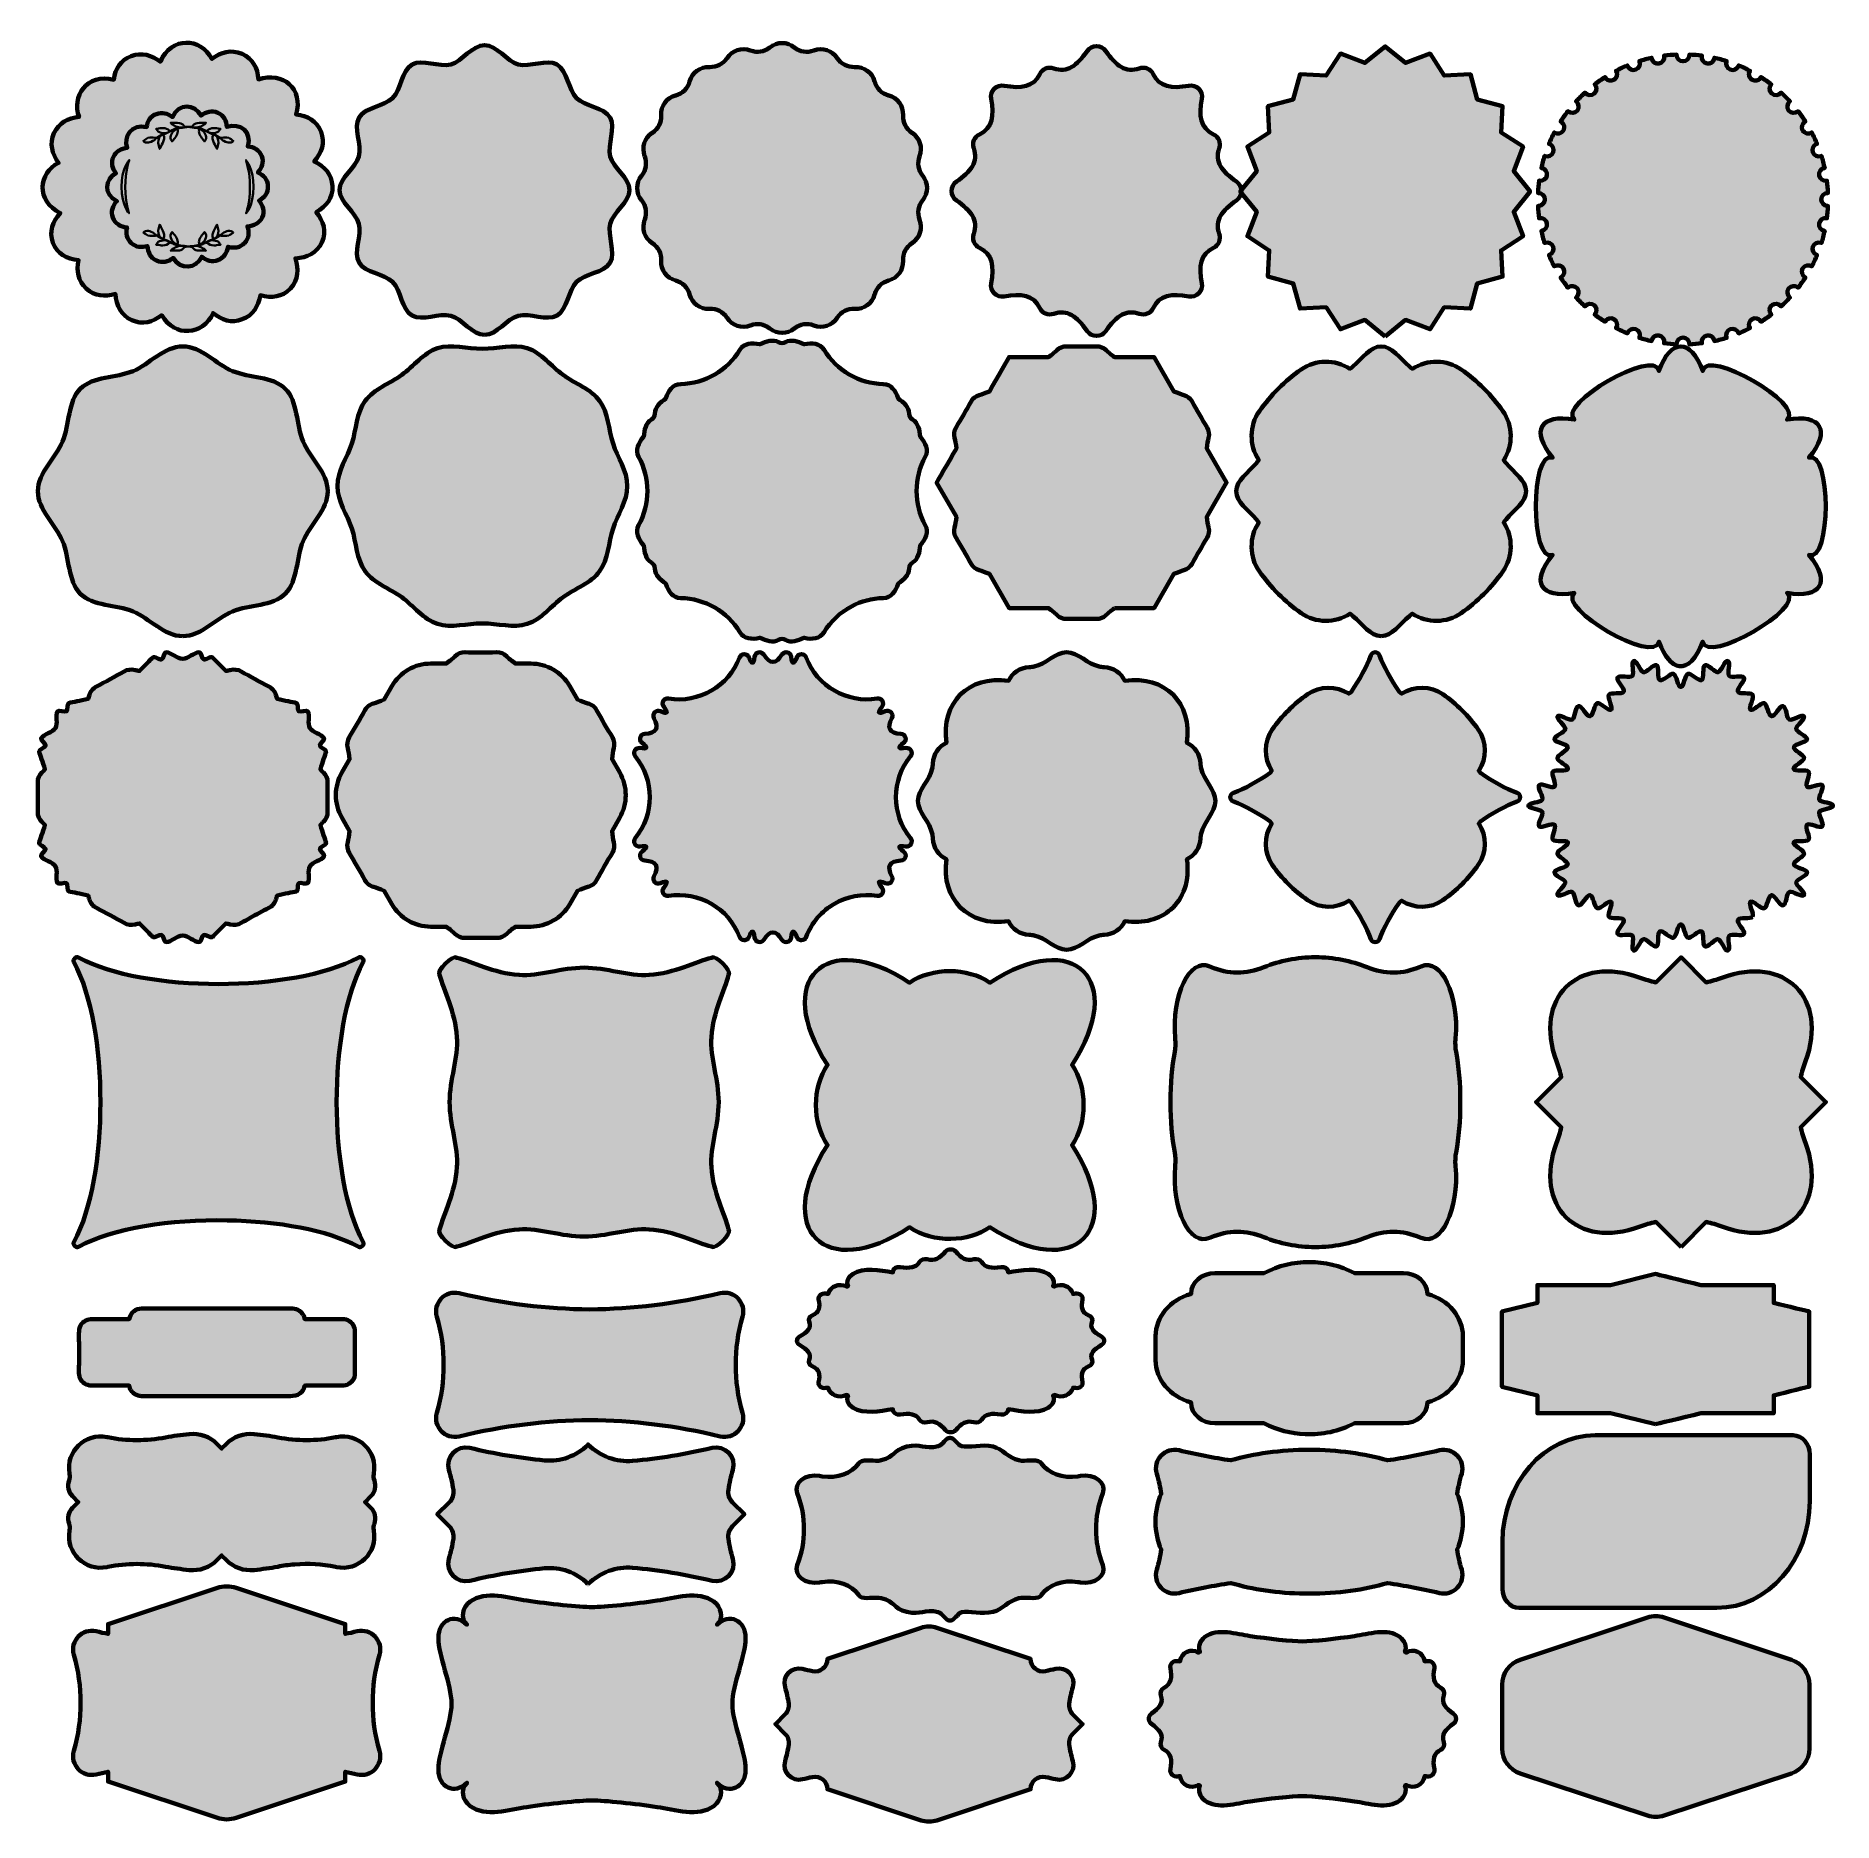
# Model space of a CAD drawing. Header units: inches. Extents: x 0 to 24.5, y 0.1 to 24.5.
import ezdxf

# ---------------------------------------------------------------- set-up
doc = ezdxf.new("R2010")
doc.units = ezdxf.units.IN
doc.header["$MEASUREMENT"] = 0
doc.layers.add('Layer 1', color=7, linetype='Continuous')

# ---------------------------------------------------------------- blocks, each defined once
blk = doc.blocks.new('block 3')
at = {"layer": 'Layer 1', "true_color": 0xe6e7e8}
h = blk.add_hatch(color=254, dxfattribs=at)
h.dxf.hatch_style = 2
edge = h.paths.add_edge_path()
edge.add_spline(control_points=[(3.437, 21.043), (3.323, 20.922), (3.183, 20.907), (3.026, 20.95), (3, 20.798), (2.927, 20.678), (2.779, 20.621), (2.63, 20.564), (2.499, 20.609), (2.38, 20.705), (2.242, 20.402), (1.854, 20.367), (1.678, 20.677), (1.553, 20.58), (1.415, 20.542), (1.267, 20.61), (1.118, 20.678), (1.058, 20.808), (1.045, 20.968), (0.898, 20.925), (0.763, 20.935), (0.646, 21.042), (0.532, 21.148), (0.511, 21.281), (0.54, 21.429), (0.378, 21.444), (0.25, 21.512), (0.191, 21.668), (0.133, 21.821), (0.183, 21.956), (0.29, 22.073), (-0.042, 22.245), (-0.011, 22.619), (0.267, 22.76), (0.179, 22.885), (0.139, 23.021), (0.205, 23.166), (0.271, 23.31), (0.398, 23.369), (0.548, 23.388), (0.439, 23.66), (0.656, 23.991), (1.022, 23.897), (1.043, 24.048), (1.116, 24.165), (1.262, 24.219), (1.406, 24.272), (1.539, 24.233), (1.659, 24.142), (1.805, 24.495), (2.215, 24.472), (2.363, 24.181), (2.489, 24.271), (2.625, 24.317), (2.776, 24.249), (2.924, 24.183), (2.988, 24.058), (2.999, 23.9), (3.333, 24.017), (3.621, 23.768), (3.514, 23.423), (3.671, 23.405), (3.797, 23.338), (3.856, 23.184), (3.915, 23.032), (3.862, 22.9), (3.762, 22.778), (3.907, 22.71), (4.002, 22.604), (4.011, 22.441), (4.021, 22.277), (3.926, 22.17), (3.791, 22.085), (3.889, 21.962), (3.938, 21.824), (3.868, 21.673), (3.798, 21.526), (3.667, 21.466), (3.505, 21.454), (3.551, 21.306), (3.55, 21.164), (3.437, 21.043)], knot_values=[0, 0, 0, 0, 0.013889, 0.013889, 0.013889, 0.027778, 0.027778, 0.027778, 0.041667, 0.041667, 0.041667, 0.055556, 0.055556, 0.055556, 0.069444, 0.069444, 0.069444, 0.083333, 0.083333, 0.083333, 0.097222, 0.097222, 0.097222, 0.111111, 0.111111, 0.111111, 0.125, 0.125, 0.125, 0.138889, 0.138889, 0.138889, 0.152778, 0.152778, 0.152778, 0.166667, 0.166667, 0.166667, 0.180556, 0.180556, 0.180556, 0.194444, 0.194444, 0.194444, 0.208333, 0.208333, 0.208333, 0.222222, 0.222222, 0.222222, 0.236111, 0.236111, 0.236111, 0.25, 0.25, 0.25, 0.263889, 0.263889, 0.263889, 0.277778, 0.277778, 0.277778, 0.291667, 0.291667, 0.291667, 0.305556, 0.305556, 0.305556, 0.319444, 0.319444, 0.319444, 0.333333, 0.333333, 0.333333, 0.347222, 0.347222, 0.347222, 0.361111, 0.361111, 0.361111, 0.375, 0.375, 0.375, 0.375], degree=3, periodic=0)
edge.add_line((3.437, 21.043), (3.437, 21.043))
at = {"layer": 'Layer 1', "color": 254, "lineweight": 80, "true_color": 0xe6e7e8}
blk.add_open_spline([(3.437, 21.043), (3.323, 20.922), (3.183, 20.907), (3.026, 20.95), (3, 20.798), (2.927, 20.678), (2.779, 20.621), (2.63, 20.564), (2.499, 20.609), (2.38, 20.705), (2.242, 20.402), (1.854, 20.367), (1.678, 20.677), (1.553, 20.58), (1.415, 20.542), (1.267, 20.61), (1.118, 20.678), (1.058, 20.808), (1.045, 20.968), (0.898, 20.925), (0.763, 20.935), (0.646, 21.042), (0.532, 21.148), (0.511, 21.281), (0.54, 21.429), (0.378, 21.444), (0.25, 21.512), (0.191, 21.668), (0.133, 21.821), (0.183, 21.956), (0.29, 22.073), (-0.042, 22.245), (-0.011, 22.619), (0.267, 22.76), (0.179, 22.885), (0.139, 23.021), (0.205, 23.166), (0.271, 23.31), (0.398, 23.369), (0.548, 23.388), (0.439, 23.66), (0.656, 23.991), (1.022, 23.897), (1.043, 24.048), (1.116, 24.165), (1.262, 24.219), (1.406, 24.272), (1.539, 24.233), (1.659, 24.142), (1.805, 24.495), (2.215, 24.472), (2.363, 24.181), (2.489, 24.271), (2.625, 24.317), (2.776, 24.249), (2.924, 24.183), (2.988, 24.058), (2.999, 23.9), (3.333, 24.017), (3.621, 23.768), (3.514, 23.423), (3.671, 23.405), (3.797, 23.338), (3.856, 23.184), (3.915, 23.032), (3.862, 22.9), (3.762, 22.778), (3.907, 22.71), (4.002, 22.604), (4.011, 22.441), (4.021, 22.277), (3.926, 22.17), (3.791, 22.085), (3.889, 21.962), (3.938, 21.824), (3.868, 21.673), (3.798, 21.526), (3.667, 21.466), (3.505, 21.454), (3.551, 21.306), (3.55, 21.164), (3.437, 21.043)], degree=3, knots=[0, 0, 0, 0, 1, 1, 1, 2, 2, 2, 3, 3, 3, 4, 4, 4, 5, 5, 5, 6, 6, 6, 7, 7, 7, 8, 8, 8, 9, 9, 9, 10, 10, 10, 11, 11, 11, 12, 12, 12, 13, 13, 13, 14, 14, 14, 15, 15, 15, 16, 16, 16, 17, 17, 17, 18, 18, 18, 19, 19, 19, 20, 20, 20, 21, 21, 21, 22, 22, 22, 23, 23, 23, 24, 24, 24, 25, 25, 25, 26, 26, 26, 27, 27, 27, 27], dxfattribs=at)
blk = doc.blocks.new('block 2')
at = {"layer": 'Layer 1'}
blk.add_blockref('block 3', (0, 0), dxfattribs=at)
blk = doc.blocks.new('block 5')
at = {"layer": 'Layer 1', "true_color": 0xe6e7e8}
h = blk.add_hatch(color=254, dxfattribs=at)
h.dxf.hatch_style = 2
edge = h.paths.add_edge_path()
edge.add_spline(control_points=[(2.811, 21.664), (2.748, 21.597), (2.67, 21.589), (2.584, 21.612), (2.569, 21.528), (2.528, 21.461), (2.446, 21.43), (2.364, 21.398), (2.291, 21.423), (2.225, 21.477), (2.148, 21.308), (1.933, 21.289), (1.835, 21.461), (1.766, 21.407), (1.689, 21.386), (1.607, 21.424), (1.524, 21.461), (1.491, 21.534), (1.483, 21.623), (1.402, 21.599), (1.327, 21.604), (1.262, 21.664), (1.198, 21.723), (1.187, 21.796), (1.203, 21.878), (1.113, 21.887), (1.042, 21.924), (1.01, 22.011), (0.977, 22.096), (1.005, 22.171), (1.064, 22.236), (0.88, 22.331), (0.897, 22.539), (1.052, 22.617), (1.002, 22.687), (0.98, 22.762), (1.017, 22.843), (1.054, 22.923), (1.124, 22.956), (1.207, 22.966), (1.147, 23.117), (1.267, 23.301), (1.471, 23.248), (1.482, 23.332), (1.523, 23.397), (1.604, 23.427), (1.684, 23.457), (1.758, 23.435), (1.825, 23.385), (1.906, 23.581), (2.133, 23.568), (2.215, 23.406), (2.285, 23.456), (2.361, 23.482), (2.444, 23.444), (2.527, 23.407), (2.563, 23.338), (2.568, 23.251), (2.754, 23.315), (2.914, 23.177), (2.854, 22.985), (2.942, 22.976), (3.011, 22.938), (3.044, 22.853), (3.077, 22.768), (3.048, 22.695), (2.992, 22.627), (3.073, 22.59), (3.125, 22.531), (3.13, 22.441), (3.136, 22.349), (3.083, 22.29), (3.008, 22.243), (3.062, 22.174), (3.09, 22.098), (3.051, 22.014), (3.012, 21.932), (2.939, 21.899), (2.849, 21.892), (2.875, 21.81), (2.874, 21.731), (2.811, 21.664)], knot_values=[0, 0, 0, 0, 0.013889, 0.013889, 0.013889, 0.027778, 0.027778, 0.027778, 0.041667, 0.041667, 0.041667, 0.055556, 0.055556, 0.055556, 0.069444, 0.069444, 0.069444, 0.083333, 0.083333, 0.083333, 0.097222, 0.097222, 0.097222, 0.111111, 0.111111, 0.111111, 0.125, 0.125, 0.125, 0.138889, 0.138889, 0.138889, 0.152778, 0.152778, 0.152778, 0.166667, 0.166667, 0.166667, 0.180556, 0.180556, 0.180556, 0.194444, 0.194444, 0.194444, 0.208333, 0.208333, 0.208333, 0.222222, 0.222222, 0.222222, 0.236111, 0.236111, 0.236111, 0.25, 0.25, 0.25, 0.263889, 0.263889, 0.263889, 0.277778, 0.277778, 0.277778, 0.291667, 0.291667, 0.291667, 0.305556, 0.305556, 0.305556, 0.319444, 0.319444, 0.319444, 0.333333, 0.333333, 0.333333, 0.347222, 0.347222, 0.347222, 0.361111, 0.361111, 0.361111, 0.375, 0.375, 0.375, 0.375], degree=3, periodic=0)
edge.add_line((2.811, 21.664), (2.811, 21.664))
at = {"layer": 'Layer 1', "color": 254, "lineweight": 80, "true_color": 0xe6e7e8}
blk.add_open_spline([(2.811, 21.664), (2.748, 21.597), (2.67, 21.589), (2.584, 21.612), (2.569, 21.528), (2.528, 21.461), (2.446, 21.43), (2.364, 21.398), (2.291, 21.423), (2.225, 21.477), (2.148, 21.308), (1.933, 21.289), (1.835, 21.461), (1.766, 21.407), (1.689, 21.386), (1.607, 21.424), (1.524, 21.461), (1.491, 21.534), (1.483, 21.623), (1.402, 21.599), (1.327, 21.604), (1.262, 21.664), (1.198, 21.723), (1.187, 21.796), (1.203, 21.878), (1.113, 21.887), (1.042, 21.924), (1.01, 22.011), (0.977, 22.096), (1.005, 22.171), (1.064, 22.236), (0.88, 22.331), (0.897, 22.539), (1.052, 22.617), (1.002, 22.687), (0.98, 22.762), (1.017, 22.843), (1.054, 22.923), (1.124, 22.956), (1.207, 22.966), (1.147, 23.117), (1.267, 23.301), (1.471, 23.248), (1.482, 23.332), (1.523, 23.397), (1.604, 23.427), (1.684, 23.457), (1.758, 23.435), (1.825, 23.385), (1.906, 23.581), (2.133, 23.568), (2.215, 23.406), (2.285, 23.456), (2.361, 23.482), (2.444, 23.444), (2.527, 23.407), (2.563, 23.338), (2.568, 23.251), (2.754, 23.315), (2.914, 23.177), (2.854, 22.985), (2.942, 22.976), (3.011, 22.938), (3.044, 22.853), (3.077, 22.768), (3.048, 22.695), (2.992, 22.627), (3.073, 22.59), (3.125, 22.531), (3.13, 22.441), (3.136, 22.349), (3.083, 22.29), (3.008, 22.243), (3.062, 22.174), (3.09, 22.098), (3.051, 22.014), (3.012, 21.932), (2.939, 21.899), (2.849, 21.892), (2.875, 21.81), (2.874, 21.731), (2.811, 21.664)], degree=3, knots=[0, 0, 0, 0, 1, 1, 1, 2, 2, 2, 3, 3, 3, 4, 4, 4, 5, 5, 5, 6, 6, 6, 7, 7, 7, 8, 8, 8, 9, 9, 9, 10, 10, 10, 11, 11, 11, 12, 12, 12, 13, 13, 13, 14, 14, 14, 15, 15, 15, 16, 16, 16, 17, 17, 17, 18, 18, 18, 19, 19, 19, 20, 20, 20, 21, 21, 21, 22, 22, 22, 23, 23, 23, 24, 24, 24, 25, 25, 25, 26, 26, 26, 27, 27, 27, 27], dxfattribs=at)
blk = doc.blocks.new('block 4')
at = {"layer": 'Layer 1'}
blk.add_blockref('block 5', (0, 0), dxfattribs=at)

msp = doc.modelspace()

# ---------------------------------------------------------------- hatches: boundary and pattern name
at = {"layer": 'Layer 1', "true_color": 0xe6e7e8}
h = msp.add_hatch(color=254, dxfattribs=at)
h.dxf.hatch_style = 2
edge = h.paths.add_edge_path()
edge.add_spline(control_points=[(6.091, 20.407), (5.922, 20.407), (5.785, 20.629), (5.63, 20.67), (5.47, 20.713), (5.24, 20.591), (5.1, 20.672), (4.957, 20.755), (4.949, 21.015), (4.833, 21.131), (4.718, 21.247), (4.457, 21.255), (4.375, 21.397), (4.293, 21.538), (4.416, 21.767), (4.373, 21.928), (4.331, 22.083), (4.109, 22.22), (4.109, 22.388), (4.109, 22.557), (4.331, 22.693), (4.373, 22.849), (4.416, 23.009), (4.293, 23.238), (4.375, 23.379), (4.457, 23.522), (4.718, 23.53), (4.833, 23.646), (4.949, 23.761), (4.957, 24.022), (5.1, 24.104), (5.24, 24.186), (5.47, 24.063), (5.63, 24.106), (5.785, 24.148), (5.922, 24.37), (6.091, 24.37), (6.259, 24.37), (6.396, 24.148), (6.551, 24.106), (6.712, 24.063), (6.941, 24.186), (7.081, 24.104), (7.224, 24.022), (7.232, 23.761), (7.348, 23.646), (7.464, 23.53), (7.724, 23.522), (7.807, 23.379), (7.888, 23.238), (7.766, 23.009), (7.808, 22.849), (7.85, 22.693), (8.072, 22.557), (8.072, 22.388), (8.072, 22.22), (7.85, 22.083), (7.808, 21.928), (7.766, 21.767), (7.888, 21.538), (7.807, 21.397), (7.724, 21.255), (7.464, 21.247), (7.348, 21.131), (7.232, 21.015), (7.224, 20.755), (7.081, 20.672), (6.941, 20.591), (6.712, 20.713), (6.551, 20.67), (6.396, 20.629), (6.259, 20.407), (6.091, 20.407)], knot_values=[0, 0, 0, 0, 0.013889, 0.013889, 0.013889, 0.027778, 0.027778, 0.027778, 0.041667, 0.041667, 0.041667, 0.055556, 0.055556, 0.055556, 0.069444, 0.069444, 0.069444, 0.083333, 0.083333, 0.083333, 0.097222, 0.097222, 0.097222, 0.111111, 0.111111, 0.111111, 0.125, 0.125, 0.125, 0.138889, 0.138889, 0.138889, 0.152778, 0.152778, 0.152778, 0.166667, 0.166667, 0.166667, 0.180556, 0.180556, 0.180556, 0.194444, 0.194444, 0.194444, 0.208333, 0.208333, 0.208333, 0.222222, 0.222222, 0.222222, 0.236111, 0.236111, 0.236111, 0.25, 0.25, 0.25, 0.263889, 0.263889, 0.263889, 0.277778, 0.277778, 0.277778, 0.291667, 0.291667, 0.291667, 0.305556, 0.305556, 0.305556, 0.319444, 0.319444, 0.319444, 0.333333, 0.333333, 0.333333, 0.333333], degree=3, periodic=0)
edge.add_line((6.091, 20.407), (6.091, 20.407))
h = msp.add_hatch(color=254, dxfattribs=at)
h.dxf.hatch_style = 2
edge = h.paths.add_edge_path()
edge.add_spline(control_points=[(10.328, 20.497), (10.328, 20.497), (10.325, 20.494), (10.325, 20.494), (10.228, 20.416), (10.089, 20.416), (9.992, 20.494), (9.992, 20.494), (9.988, 20.497), (9.988, 20.497), (9.915, 20.557), (9.815, 20.572), (9.727, 20.538), (9.727, 20.538), (9.723, 20.537), (9.723, 20.537), (9.606, 20.492), (9.474, 20.535), (9.406, 20.64), (9.406, 20.64), (9.404, 20.643), (9.404, 20.643), (9.352, 20.723), (9.262, 20.769), (9.168, 20.764), (9.168, 20.764), (9.163, 20.764), (9.163, 20.764), (9.039, 20.757), (8.926, 20.839), (8.894, 20.96), (8.894, 20.96), (8.893, 20.964), (8.893, 20.964), (8.868, 21.055), (8.797, 21.127), (8.705, 21.151), (8.705, 21.151), (8.701, 21.152), (8.701, 21.152), (8.581, 21.184), (8.499, 21.297), (8.505, 21.422), (8.505, 21.422), (8.505, 21.426), (8.505, 21.426), (8.51, 21.52), (8.464, 21.61), (8.385, 21.662), (8.385, 21.662), (8.382, 21.664), (8.382, 21.664), (8.277, 21.732), (8.234, 21.865), (8.279, 21.981), (8.279, 21.981), (8.28, 21.985), (8.28, 21.985), (8.314, 22.073), (8.298, 22.173), (8.239, 22.247), (8.239, 22.247), (8.236, 22.25), (8.236, 22.25), (8.158, 22.347), (8.158, 22.486), (8.236, 22.583), (8.236, 22.583), (8.239, 22.587), (8.239, 22.587), (8.298, 22.66), (8.314, 22.76), (8.28, 22.849), (8.28, 22.849), (8.279, 22.852), (8.279, 22.852), (8.234, 22.969), (8.277, 23.101), (8.382, 23.17), (8.382, 23.17), (8.385, 23.172), (8.385, 23.172), (8.464, 23.223), (8.51, 23.313), (8.505, 23.408), (8.505, 23.408), (8.505, 23.412), (8.505, 23.412), (8.499, 23.537), (8.581, 23.649), (8.701, 23.681), (8.701, 23.681), (8.705, 23.682), (8.705, 23.682), (8.797, 23.707), (8.868, 23.778), (8.893, 23.87), (8.893, 23.87), (8.894, 23.874), (8.894, 23.874), (8.926, 23.995), (9.039, 24.076), (9.163, 24.07), (9.163, 24.07), (9.168, 24.07), (9.168, 24.07), (9.262, 24.065), (9.352, 24.111), (9.404, 24.19), (9.404, 24.19), (9.406, 24.193), (9.406, 24.193), (9.474, 24.298), (9.606, 24.341), (9.723, 24.296), (9.723, 24.296), (9.727, 24.295), (9.727, 24.295), (9.815, 24.261), (9.915, 24.277), (9.988, 24.336), (9.988, 24.336), (9.992, 24.339), (9.992, 24.339), (10.089, 24.418), (10.228, 24.418), (10.325, 24.339), (10.325, 24.339), (10.328, 24.336), (10.328, 24.336), (10.402, 24.277), (10.502, 24.261), (10.59, 24.295), (10.59, 24.295), (10.594, 24.296), (10.594, 24.296), (10.711, 24.341), (10.843, 24.298), (10.911, 24.193), (10.911, 24.193), (10.913, 24.19), (10.913, 24.19), (10.965, 24.111), (11.055, 24.065), (11.149, 24.07), (11.149, 24.07), (11.153, 24.07), (11.153, 24.07), (11.278, 24.076), (11.391, 23.995), (11.423, 23.874), (11.423, 23.874), (11.424, 23.87), (11.424, 23.87), (11.449, 23.778), (11.52, 23.707), (11.612, 23.682), (11.612, 23.682), (11.615, 23.681), (11.615, 23.681), (11.736, 23.649), (11.818, 23.537), (11.812, 23.412), (11.812, 23.412), (11.811, 23.408), (11.811, 23.408), (11.807, 23.313), (11.853, 23.223), (11.932, 23.172), (11.932, 23.172), (11.935, 23.17), (11.935, 23.17), (12.04, 23.101), (12.083, 22.969), (12.038, 22.852), (12.038, 22.852), (12.037, 22.849), (12.037, 22.849), (12.003, 22.76), (12.019, 22.66), (12.078, 22.587), (12.078, 22.587), (12.081, 22.583), (12.081, 22.583), (12.159, 22.486), (12.159, 22.347), (12.081, 22.25), (12.081, 22.25), (12.078, 22.247), (12.078, 22.247), (12.019, 22.173), (12.003, 22.073), (12.037, 21.985), (12.037, 21.985), (12.038, 21.981), (12.038, 21.981), (12.083, 21.865), (12.04, 21.732), (11.935, 21.664), (11.935, 21.664), (11.932, 21.662), (11.932, 21.662), (11.853, 21.61), (11.807, 21.52), (11.811, 21.426), (11.811, 21.426), (11.812, 21.422), (11.812, 21.422), (11.818, 21.297), (11.736, 21.184), (11.615, 21.152), (11.615, 21.152), (11.612, 21.151), (11.612, 21.151), (11.52, 21.126), (11.449, 21.055), (11.424, 20.963), (11.424, 20.963), (11.423, 20.96), (11.423, 20.96), (11.391, 20.839), (11.278, 20.757), (11.153, 20.763), (11.153, 20.763), (11.149, 20.764), (11.149, 20.764), (11.055, 20.769), (10.965, 20.723), (10.913, 20.643), (10.913, 20.643), (10.911, 20.64), (10.911, 20.64), (10.843, 20.535), (10.711, 20.492), (10.594, 20.537), (10.594, 20.537), (10.59, 20.538), (10.59, 20.538), (10.502, 20.572), (10.402, 20.557), (10.328, 20.497)], knot_values=[0, 0, 0, 0, 0.013889, 0.013889, 0.013889, 0.027778, 0.027778, 0.027778, 0.041667, 0.041667, 0.041667, 0.055556, 0.055556, 0.055556, 0.069444, 0.069444, 0.069444, 0.083333, 0.083333, 0.083333, 0.097222, 0.097222, 0.097222, 0.111111, 0.111111, 0.111111, 0.125, 0.125, 0.125, 0.138889, 0.138889, 0.138889, 0.152778, 0.152778, 0.152778, 0.166667, 0.166667, 0.166667, 0.180556, 0.180556, 0.180556, 0.194444, 0.194444, 0.194444, 0.208333, 0.208333, 0.208333, 0.222222, 0.222222, 0.222222, 0.236111, 0.236111, 0.236111, 0.25, 0.25, 0.25, 0.263889, 0.263889, 0.263889, 0.277778, 0.277778, 0.277778, 0.291667, 0.291667, 0.291667, 0.305556, 0.305556, 0.305556, 0.319444, 0.319444, 0.319444, 0.333333, 0.333333, 0.333333, 0.347222, 0.347222, 0.347222, 0.361111, 0.361111, 0.361111, 0.375, 0.375, 0.375, 0.388889, 0.388889, 0.388889, 0.402778, 0.402778, 0.402778, 0.416667, 0.416667, 0.416667, 0.430556, 0.430556, 0.430556, 0.444444, 0.444444, 0.444444, 0.458333, 0.458333, 0.458333, 0.472222, 0.472222, 0.472222, 0.486111, 0.486111, 0.486111, 0.5, 0.5, 0.5, 0.513889, 0.513889, 0.513889, 0.527778, 0.527778, 0.527778, 0.541667, 0.541667, 0.541667, 0.555556, 0.555556, 0.555556, 0.569444, 0.569444, 0.569444, 0.583333, 0.583333, 0.583333, 0.597222, 0.597222, 0.597222, 0.611111, 0.611111, 0.611111, 0.625, 0.625, 0.625, 0.638889, 0.638889, 0.638889, 0.652778, 0.652778, 0.652778, 0.666667, 0.666667, 0.666667, 0.680556, 0.680556, 0.680556, 0.694444, 0.694444, 0.694444, 0.708333, 0.708333, 0.708333, 0.722222, 0.722222, 0.722222, 0.736111, 0.736111, 0.736111, 0.75, 0.75, 0.75, 0.763889, 0.763889, 0.763889, 0.777778, 0.777778, 0.777778, 0.791667, 0.791667, 0.791667, 0.805556, 0.805556, 0.805556, 0.819444, 0.819444, 0.819444, 0.833333, 0.833333, 0.833333, 0.847222, 0.847222, 0.847222, 0.861111, 0.861111, 0.861111, 0.875, 0.875, 0.875, 0.888889, 0.888889, 0.888889, 0.902778, 0.902778, 0.902778, 0.916667, 0.916667, 0.916667, 0.930556, 0.930556, 0.930556, 0.944444, 0.944444, 0.944444, 0.958333, 0.958333, 0.958333, 0.972222, 0.972222, 0.972222, 0.986111, 0.986111, 0.986111, 1, 1, 1, 1.013889, 1.013889, 1.013889, 1.027778, 1.027778, 1.027778, 1.041667, 1.041667, 1.041667, 1.055556, 1.055556, 1.055556, 1.069444, 1.069444, 1.069444, 1.083333, 1.083333, 1.083333, 1.097222, 1.097222, 1.097222, 1.111111, 1.111111, 1.111111, 1.111111], degree=3, periodic=0)
edge.add_line((10.328, 20.497), (10.328, 20.497))
h = msp.add_hatch(color=254, dxfattribs=at)
h.dxf.hatch_style = 2
edge = h.paths.add_edge_path()
edge.add_spline(control_points=[(14.809, 20.686), (14.73, 20.645), (14.657, 20.566), (14.584, 20.461), (14.522, 20.371), (14.39, 20.371), (14.327, 20.461), (14.19, 20.659), (14.055, 20.763), (13.871, 20.696), (13.797, 20.67), (13.714, 20.703), (13.681, 20.774), (13.596, 20.954), (13.427, 20.978), (13.194, 20.934), (13.089, 20.914), (12.995, 21.007), (13.015, 21.112), (13.059, 21.346), (13.035, 21.514), (12.856, 21.599), (12.785, 21.633), (12.751, 21.716), (12.778, 21.79), (12.844, 21.974), (12.74, 22.108), (12.542, 22.246), (12.452, 22.308), (12.452, 22.44), (12.542, 22.503), (12.74, 22.64), (12.844, 22.775), (12.778, 22.959), (12.751, 23.033), (12.785, 23.116), (12.856, 23.149), (13.035, 23.235), (13.059, 23.403), (13.015, 23.636), (12.995, 23.741), (13.089, 23.835), (13.194, 23.815), (13.427, 23.771), (13.596, 23.795), (13.681, 23.974), (13.714, 24.045), (13.797, 24.079), (13.871, 24.052), (14.055, 23.986), (14.19, 24.09), (14.327, 24.288), (14.39, 24.378), (14.522, 24.378), (14.584, 24.288), (14.722, 24.09), (14.856, 23.986), (15.04, 24.052), (15.114, 24.079), (15.197, 24.045), (15.231, 23.974), (15.316, 23.795), (15.484, 23.771), (15.718, 23.815), (15.823, 23.835), (15.916, 23.741), (15.896, 23.636), (15.852, 23.402), (15.876, 23.235), (16.056, 23.149), (16.127, 23.116), (16.16, 23.033), (16.134, 22.959), (16.067, 22.775), (16.171, 22.64), (16.369, 22.503), (16.459, 22.44), (16.459, 22.308), (16.369, 22.246), (16.171, 22.108), (16.067, 21.974), (16.134, 21.79), (16.16, 21.716), (16.127, 21.633), (16.056, 21.599), (15.876, 21.514), (15.852, 21.346), (15.896, 21.112), (15.916, 21.007), (15.823, 20.914), (15.718, 20.934), (15.484, 20.978), (15.316, 20.954), (15.231, 20.774), (15.197, 20.703), (15.114, 20.67), (15.04, 20.696), (14.954, 20.728), (14.879, 20.721), (14.809, 20.686)], knot_values=[0, 0, 0, 0, 0.013889, 0.013889, 0.013889, 0.027778, 0.027778, 0.027778, 0.041667, 0.041667, 0.041667, 0.055556, 0.055556, 0.055556, 0.069444, 0.069444, 0.069444, 0.083333, 0.083333, 0.083333, 0.097222, 0.097222, 0.097222, 0.111111, 0.111111, 0.111111, 0.125, 0.125, 0.125, 0.138889, 0.138889, 0.138889, 0.152778, 0.152778, 0.152778, 0.166667, 0.166667, 0.166667, 0.180556, 0.180556, 0.180556, 0.194444, 0.194444, 0.194444, 0.208333, 0.208333, 0.208333, 0.222222, 0.222222, 0.222222, 0.236111, 0.236111, 0.236111, 0.25, 0.25, 0.25, 0.263889, 0.263889, 0.263889, 0.277778, 0.277778, 0.277778, 0.291667, 0.291667, 0.291667, 0.305556, 0.305556, 0.305556, 0.319444, 0.319444, 0.319444, 0.333333, 0.333333, 0.333333, 0.347222, 0.347222, 0.347222, 0.361111, 0.361111, 0.361111, 0.375, 0.375, 0.375, 0.388889, 0.388889, 0.388889, 0.402778, 0.402778, 0.402778, 0.416667, 0.416667, 0.416667, 0.430556, 0.430556, 0.430556, 0.444444, 0.444444, 0.444444, 0.458333, 0.458333, 0.458333, 0.458333], degree=3, periodic=0)
edge.add_line((14.809, 20.686), (14.809, 20.686))
h = msp.add_hatch(color=254, dxfattribs=at)
h.dxf.hatch_style = 2
h.paths.add_polyline_path([(18.403, 20.388), (18.124, 20.613), (17.79, 20.485), (17.595, 20.785), (17.238, 20.767), (17.145, 21.112), (16.8, 21.205), (16.818, 21.562), (16.518, 21.757), (16.646, 22.091), (16.421, 22.37), (16.646, 22.648), (16.518, 22.982), (16.818, 23.177), (16.8, 23.534), (17.145, 23.627), (17.238, 23.972), (17.595, 23.954), (17.79, 24.254), (18.124, 24.126), (18.403, 24.351), (18.681, 24.126), (19.015, 24.254), (19.21, 23.954), (19.567, 23.972), (19.66, 23.627), (20.006, 23.534), (19.987, 23.177), (20.287, 22.982), (20.159, 22.648), (20.384, 22.37), (20.159, 22.091), (20.287, 21.757), (19.987, 21.562), (20.006, 21.205), (19.66, 21.112), (19.567, 20.767), (19.21, 20.785), (19.015, 20.485), (18.681, 20.613)])
h = msp.add_hatch(color=254, dxfattribs=at)
h.dxf.hatch_style = 2
edge = h.paths.add_edge_path()
edge.add_spline(control_points=[(22.561, 20.283), (22.561, 20.281), (22.561, 20.28), (22.561, 20.278), (22.618, 20.281), (22.675, 20.286), (22.732, 20.293), (22.731, 20.295), (22.731, 20.296), (22.731, 20.298), (22.722, 20.346), (22.754, 20.391), (22.802, 20.399), (22.849, 20.408), (22.895, 20.376), (22.903, 20.328), (22.903, 20.327), (22.903, 20.325), (22.903, 20.323), (22.96, 20.336), (23.015, 20.35), (23.07, 20.367), (23.069, 20.369), (23.068, 20.371), (23.067, 20.372), (23.051, 20.418), (23.074, 20.468), (23.12, 20.485), (23.165, 20.501), (23.215, 20.478), (23.232, 20.432), (23.232, 20.431), (23.233, 20.429), (23.233, 20.427), (23.286, 20.449), (23.338, 20.474), (23.389, 20.5), (23.388, 20.501), (23.387, 20.503), (23.386, 20.504), (23.362, 20.546), (23.376, 20.6), (23.418, 20.624), (23.46, 20.648), (23.513, 20.634), (23.538, 20.592), (23.538, 20.59), (23.539, 20.589), (23.54, 20.587), (23.588, 20.618), (23.635, 20.651), (23.68, 20.686), (23.679, 20.687), (23.678, 20.688), (23.677, 20.689), (23.646, 20.726), (23.651, 20.782), (23.688, 20.813), (23.725, 20.844), (23.78, 20.839), (23.811, 20.802), (23.812, 20.801), (23.813, 20.799), (23.814, 20.798), (23.856, 20.836), (23.897, 20.877), (23.935, 20.919), (23.934, 20.92), (23.933, 20.921), (23.931, 20.922), (23.894, 20.953), (23.889, 21.008), (23.92, 21.045), (23.951, 21.082), (24.007, 21.087), (24.044, 21.056), (24.045, 21.055), (24.046, 21.054), (24.047, 21.053), (24.082, 21.098), (24.115, 21.145), (24.146, 21.193), (24.144, 21.194), (24.143, 21.195), (24.141, 21.195), (24.099, 21.22), (24.085, 21.273), (24.109, 21.315), (24.133, 21.357), (24.187, 21.371), (24.229, 21.347), (24.23, 21.346), (24.232, 21.345), (24.233, 21.344), (24.26, 21.395), (24.284, 21.447), (24.306, 21.5), (24.304, 21.5), (24.302, 21.501), (24.301, 21.501), (24.255, 21.518), (24.232, 21.568), (24.248, 21.614), (24.265, 21.659), (24.315, 21.682), (24.361, 21.666), (24.362, 21.665), (24.364, 21.664), (24.366, 21.663), (24.383, 21.718), (24.397, 21.773), (24.41, 21.83), (24.408, 21.83), (24.406, 21.83), (24.405, 21.83), (24.357, 21.838), (24.325, 21.884), (24.334, 21.931), (24.342, 21.979), (24.387, 22.011), (24.435, 22.002), (24.437, 22.002), (24.438, 22.002), (24.44, 22.001), (24.447, 22.058), (24.452, 22.115), (24.455, 22.172), (24.453, 22.172), (24.452, 22.172), (24.45, 22.172), (24.402, 22.172), (24.362, 22.211), (24.362, 22.259), (24.362, 22.308), (24.402, 22.347), (24.45, 22.347), (24.452, 22.347), (24.453, 22.347), (24.455, 22.347), (24.452, 22.404), (24.447, 22.461), (24.44, 22.518), (24.438, 22.517), (24.437, 22.517), (24.435, 22.516), (24.387, 22.508), (24.342, 22.54), (24.334, 22.587), (24.325, 22.635), (24.357, 22.68), (24.405, 22.689), (24.406, 22.689), (24.408, 22.689), (24.41, 22.689), (24.397, 22.746), (24.383, 22.801), (24.366, 22.855), (24.364, 22.855), (24.362, 22.854), (24.361, 22.853), (24.315, 22.837), (24.265, 22.86), (24.248, 22.905), (24.232, 22.951), (24.255, 23.001), (24.301, 23.018), (24.302, 23.018), (24.304, 23.018), (24.306, 23.019), (24.284, 23.072), (24.26, 23.124), (24.233, 23.175), (24.232, 23.174), (24.23, 23.173), (24.229, 23.172), (24.187, 23.147), (24.133, 23.162), (24.109, 23.204), (24.085, 23.246), (24.099, 23.299), (24.141, 23.323), (24.143, 23.324), (24.144, 23.325), (24.146, 23.325), (24.115, 23.374), (24.082, 23.421), (24.047, 23.466), (24.046, 23.465), (24.045, 23.464), (24.044, 23.463), (24.007, 23.432), (23.951, 23.436), (23.92, 23.473), (23.889, 23.511), (23.894, 23.566), (23.931, 23.597), (23.933, 23.598), (23.934, 23.599), (23.935, 23.6), (23.897, 23.642), (23.856, 23.682), (23.814, 23.721), (23.813, 23.72), (23.812, 23.718), (23.811, 23.717), (23.78, 23.68), (23.725, 23.675), (23.688, 23.706), (23.651, 23.737), (23.646, 23.793), (23.677, 23.83), (23.678, 23.831), (23.679, 23.832), (23.68, 23.833), (23.635, 23.868), (23.588, 23.901), (23.54, 23.932), (23.539, 23.93), (23.538, 23.929), (23.538, 23.927), (23.513, 23.885), (23.46, 23.871), (23.418, 23.895), (23.376, 23.919), (23.362, 23.973), (23.386, 24.015), (23.387, 24.016), (23.388, 24.017), (23.389, 24.019), (23.338, 24.045), (23.286, 24.07), (23.233, 24.092), (23.233, 24.09), (23.232, 24.088), (23.232, 24.087), (23.215, 24.041), (23.165, 24.018), (23.12, 24.034), (23.074, 24.051), (23.051, 24.101), (23.067, 24.146), (23.068, 24.148), (23.069, 24.15), (23.07, 24.152), (23.015, 24.169), (22.96, 24.183), (22.903, 24.196), (22.903, 24.194), (22.903, 24.192), (22.903, 24.19), (22.895, 24.143), (22.849, 24.111), (22.802, 24.119), (22.754, 24.128), (22.722, 24.173), (22.731, 24.221), (22.731, 24.223), (22.731, 24.224), (22.732, 24.226), (22.675, 24.233), (22.618, 24.238), (22.561, 24.241), (22.561, 24.239), (22.561, 24.237), (22.561, 24.236), (22.561, 24.187), (22.522, 24.148), (22.474, 24.148), (22.425, 24.148), (22.386, 24.187), (22.386, 24.236), (22.386, 24.237), (22.386, 24.239), (22.387, 24.241), (22.329, 24.238), (22.272, 24.233), (22.215, 24.226), (22.216, 24.224), (22.216, 24.223), (22.217, 24.221), (22.225, 24.173), (22.193, 24.128), (22.146, 24.119), (22.098, 24.111), (22.053, 24.143), (22.044, 24.19), (22.044, 24.192), (22.044, 24.194), (22.044, 24.196), (21.987, 24.183), (21.932, 24.169), (21.878, 24.152), (21.878, 24.15), (21.879, 24.148), (21.88, 24.146), (21.896, 24.101), (21.873, 24.051), (21.828, 24.034), (21.782, 24.018), (21.732, 24.041), (21.715, 24.087), (21.715, 24.088), (21.715, 24.09), (21.714, 24.092), (21.661, 24.07), (21.609, 24.045), (21.558, 24.019), (21.559, 24.017), (21.56, 24.016), (21.561, 24.015), (21.586, 23.973), (21.571, 23.919), (21.529, 23.895), (21.487, 23.871), (21.434, 23.885), (21.41, 23.927), (21.409, 23.929), (21.408, 23.93), (21.408, 23.932), (21.359, 23.901), (21.312, 23.868), (21.267, 23.833), (21.268, 23.832), (21.269, 23.831), (21.27, 23.83), (21.301, 23.793), (21.297, 23.737), (21.26, 23.706), (21.223, 23.675), (21.167, 23.68), (21.136, 23.717), (21.135, 23.718), (21.134, 23.72), (21.133, 23.721), (21.091, 23.682), (21.051, 23.642), (21.012, 23.6), (21.013, 23.599), (21.015, 23.598), (21.016, 23.597), (21.053, 23.566), (21.058, 23.511), (21.027, 23.473), (20.996, 23.436), (20.94, 23.432), (20.903, 23.463), (20.902, 23.464), (20.901, 23.465), (20.9, 23.466), (20.865, 23.421), (20.832, 23.374), (20.801, 23.325), (20.803, 23.325), (20.804, 23.324), (20.806, 23.323), (20.848, 23.299), (20.862, 23.246), (20.838, 23.204), (20.814, 23.162), (20.76, 23.147), (20.718, 23.172), (20.717, 23.173), (20.716, 23.174), (20.714, 23.175), (20.688, 23.124), (20.663, 23.072), (20.641, 23.019), (20.643, 23.018), (20.645, 23.018), (20.646, 23.018), (20.692, 23.001), (20.715, 22.951), (20.699, 22.905), (20.682, 22.86), (20.632, 22.837), (20.587, 22.853), (20.585, 22.854), (20.583, 22.855), (20.581, 22.855), (20.564, 22.801), (20.55, 22.746), (20.537, 22.689), (20.539, 22.689), (20.541, 22.689), (20.543, 22.689), (20.59, 22.68), (20.622, 22.635), (20.614, 22.587), (20.605, 22.54), (20.56, 22.508), (20.512, 22.516), (20.51, 22.517), (20.509, 22.517), (20.507, 22.518), (20.5, 22.461), (20.495, 22.404), (20.492, 22.347), (20.494, 22.347), (20.496, 22.347), (20.497, 22.347), (20.546, 22.347), (20.585, 22.308), (20.585, 22.259), (20.585, 22.211), (20.546, 22.172), (20.497, 22.172), (20.496, 22.172), (20.494, 22.172), (20.492, 22.172), (20.495, 22.115), (20.5, 22.058), (20.507, 22.001), (20.509, 22.002), (20.51, 22.002), (20.512, 22.002), (20.56, 22.011), (20.605, 21.979), (20.614, 21.931), (20.622, 21.884), (20.59, 21.838), (20.543, 21.83), (20.541, 21.83), (20.539, 21.83), (20.537, 21.83), (20.55, 21.773), (20.564, 21.718), (20.581, 21.663), (20.583, 21.664), (20.585, 21.665), (20.587, 21.666), (20.632, 21.682), (20.682, 21.659), (20.699, 21.614), (20.715, 21.568), (20.692, 21.518), (20.646, 21.501), (20.645, 21.501), (20.643, 21.5), (20.641, 21.5), (20.663, 21.447), (20.688, 21.395), (20.714, 21.344), (20.716, 21.345), (20.717, 21.346), (20.718, 21.347), (20.76, 21.371), (20.814, 21.357), (20.838, 21.315), (20.862, 21.273), (20.848, 21.22), (20.806, 21.195), (20.804, 21.195), (20.803, 21.194), (20.801, 21.193), (20.832, 21.145), (20.865, 21.098), (20.9, 21.053), (20.901, 21.054), (20.902, 21.055), (20.903, 21.056), (20.94, 21.087), (20.996, 21.082), (21.027, 21.045), (21.058, 21.008), (21.053, 20.953), (21.016, 20.922), (21.015, 20.921), (21.013, 20.92), (21.012, 20.919), (21.051, 20.877), (21.091, 20.836), (21.133, 20.798), (21.134, 20.799), (21.135, 20.801), (21.136, 20.802), (21.167, 20.839), (21.223, 20.844), (21.26, 20.813), (21.297, 20.782), (21.301, 20.726), (21.27, 20.689), (21.269, 20.688), (21.268, 20.687), (21.267, 20.686), (21.312, 20.651), (21.359, 20.618), (21.408, 20.587), (21.408, 20.589), (21.409, 20.59), (21.41, 20.592), (21.434, 20.634), (21.487, 20.648), (21.529, 20.624), (21.571, 20.6), (21.586, 20.546), (21.561, 20.504), (21.56, 20.503), (21.559, 20.501), (21.558, 20.5), (21.609, 20.474), (21.661, 20.449), (21.714, 20.427), (21.715, 20.429), (21.715, 20.431), (21.715, 20.432), (21.732, 20.478), (21.782, 20.501), (21.828, 20.485), (21.873, 20.468), (21.896, 20.418), (21.88, 20.372), (21.879, 20.371), (21.878, 20.369), (21.878, 20.367), (21.932, 20.35), (21.987, 20.336), (22.044, 20.323), (22.044, 20.325), (22.044, 20.327), (22.044, 20.328), (22.053, 20.376), (22.098, 20.408), (22.146, 20.399), (22.193, 20.391), (22.225, 20.346), (22.217, 20.298), (22.216, 20.296), (22.216, 20.295), (22.215, 20.293), (22.272, 20.286), (22.329, 20.281), (22.387, 20.278), (22.386, 20.28), (22.386, 20.281), (22.386, 20.283), (22.386, 20.332), (22.425, 20.371), (22.474, 20.371), (22.522, 20.371), (22.561, 20.332), (22.561, 20.283)], knot_values=[0, 0, 0, 0, 0.013889, 0.013889, 0.013889, 0.027778, 0.027778, 0.027778, 0.041667, 0.041667, 0.041667, 0.055556, 0.055556, 0.055556, 0.069444, 0.069444, 0.069444, 0.083333, 0.083333, 0.083333, 0.097222, 0.097222, 0.097222, 0.111111, 0.111111, 0.111111, 0.125, 0.125, 0.125, 0.138889, 0.138889, 0.138889, 0.152778, 0.152778, 0.152778, 0.166667, 0.166667, 0.166667, 0.180556, 0.180556, 0.180556, 0.194444, 0.194444, 0.194444, 0.208333, 0.208333, 0.208333, 0.222222, 0.222222, 0.222222, 0.236111, 0.236111, 0.236111, 0.25, 0.25, 0.25, 0.263889, 0.263889, 0.263889, 0.277778, 0.277778, 0.277778, 0.291667, 0.291667, 0.291667, 0.305556, 0.305556, 0.305556, 0.319444, 0.319444, 0.319444, 0.333333, 0.333333, 0.333333, 0.347222, 0.347222, 0.347222, 0.361111, 0.361111, 0.361111, 0.375, 0.375, 0.375, 0.388889, 0.388889, 0.388889, 0.402778, 0.402778, 0.402778, 0.416667, 0.416667, 0.416667, 0.430556, 0.430556, 0.430556, 0.444444, 0.444444, 0.444444, 0.458333, 0.458333, 0.458333, 0.472222, 0.472222, 0.472222, 0.486111, 0.486111, 0.486111, 0.5, 0.5, 0.5, 0.513889, 0.513889, 0.513889, 0.527778, 0.527778, 0.527778, 0.541667, 0.541667, 0.541667, 0.555556, 0.555556, 0.555556, 0.569444, 0.569444, 0.569444, 0.583333, 0.583333, 0.583333, 0.597222, 0.597222, 0.597222, 0.611111, 0.611111, 0.611111, 0.625, 0.625, 0.625, 0.638889, 0.638889, 0.638889, 0.652778, 0.652778, 0.652778, 0.666667, 0.666667, 0.666667, 0.680556, 0.680556, 0.680556, 0.694444, 0.694444, 0.694444, 0.708333, 0.708333, 0.708333, 0.722222, 0.722222, 0.722222, 0.736111, 0.736111, 0.736111, 0.75, 0.75, 0.75, 0.763889, 0.763889, 0.763889, 0.777778, 0.777778, 0.777778, 0.791667, 0.791667, 0.791667, 0.805556, 0.805556, 0.805556, 0.819444, 0.819444, 0.819444, 0.833333, 0.833333, 0.833333, 0.847222, 0.847222, 0.847222, 0.861111, 0.861111, 0.861111, 0.875, 0.875, 0.875, 0.888889, 0.888889, 0.888889, 0.902778, 0.902778, 0.902778, 0.916667, 0.916667, 0.916667, 0.930556, 0.930556, 0.930556, 0.944444, 0.944444, 0.944444, 0.958333, 0.958333, 0.958333, 0.972222, 0.972222, 0.972222, 0.986111, 0.986111, 0.986111, 1, 1, 1, 1.013889, 1.013889, 1.013889, 1.027778, 1.027778, 1.027778, 1.041667, 1.041667, 1.041667, 1.055556, 1.055556, 1.055556, 1.069444, 1.069444, 1.069444, 1.083333, 1.083333, 1.083333, 1.097222, 1.097222, 1.097222, 1.111111, 1.111111, 1.111111, 1.125, 1.125, 1.125, 1.138889, 1.138889, 1.138889, 1.152778, 1.152778, 1.152778, 1.166667, 1.166667, 1.166667, 1.180556, 1.180556, 1.180556, 1.194444, 1.194444, 1.194444, 1.208333, 1.208333, 1.208333, 1.222222, 1.222222, 1.222222, 1.236111, 1.236111, 1.236111, 1.25, 1.25, 1.25, 1.263889, 1.263889, 1.263889, 1.277778, 1.277778, 1.277778, 1.291667, 1.291667, 1.291667, 1.305556, 1.305556, 1.305556, 1.319444, 1.319444, 1.319444, 1.333333, 1.333333, 1.333333, 1.347222, 1.347222, 1.347222, 1.361111, 1.361111, 1.361111, 1.375, 1.375, 1.375, 1.388889, 1.388889, 1.388889, 1.402778, 1.402778, 1.402778, 1.416667, 1.416667, 1.416667, 1.430556, 1.430556, 1.430556, 1.444444, 1.444444, 1.444444, 1.458333, 1.458333, 1.458333, 1.472222, 1.472222, 1.472222, 1.486111, 1.486111, 1.486111, 1.5, 1.5, 1.5, 1.513889, 1.513889, 1.513889, 1.527778, 1.527778, 1.527778, 1.541667, 1.541667, 1.541667, 1.555556, 1.555556, 1.555556, 1.569444, 1.569444, 1.569444, 1.583333, 1.583333, 1.583333, 1.597222, 1.597222, 1.597222, 1.611111, 1.611111, 1.611111, 1.625, 1.625, 1.625, 1.638889, 1.638889, 1.638889, 1.652778, 1.652778, 1.652778, 1.666667, 1.666667, 1.666667, 1.680556, 1.680556, 1.680556, 1.694444, 1.694444, 1.694444, 1.708333, 1.708333, 1.708333, 1.722222, 1.722222, 1.722222, 1.736111, 1.736111, 1.736111, 1.75, 1.75, 1.75, 1.763889, 1.763889, 1.763889, 1.777778, 1.777778, 1.777778, 1.791667, 1.791667, 1.791667, 1.805556, 1.805556, 1.805556, 1.819444, 1.819444, 1.819444, 1.833333, 1.833333, 1.833333, 1.847222, 1.847222, 1.847222, 1.861111, 1.861111, 1.861111, 1.875, 1.875, 1.875, 1.888889, 1.888889, 1.888889, 1.902778, 1.902778, 1.902778, 1.916667, 1.916667, 1.916667, 1.930556, 1.930556, 1.930556, 1.944444, 1.944444, 1.944444, 1.958333, 1.958333, 1.958333, 1.972222, 1.972222, 1.972222, 1.986111, 1.986111, 1.986111, 2, 2, 2, 2.013889, 2.013889, 2.013889, 2.027778, 2.027778, 2.027778, 2.041667, 2.041667, 2.041667, 2.055556, 2.055556, 2.055556, 2.069444, 2.069444, 2.069444, 2.083333, 2.083333, 2.083333, 2.097222, 2.097222, 2.097222, 2.111111, 2.111111, 2.111111, 2.125, 2.125, 2.125, 2.138889, 2.138889, 2.138889, 2.152778, 2.152778, 2.152778, 2.166667, 2.166667, 2.166667, 2.180556, 2.180556, 2.180556, 2.194444, 2.194444, 2.194444, 2.208333, 2.208333, 2.208333, 2.222222, 2.222222, 2.222222, 2.236111, 2.236111, 2.236111, 2.25, 2.25, 2.25, 2.263889, 2.263889, 2.263889, 2.277778, 2.277778, 2.277778, 2.291667, 2.291667, 2.291667, 2.305556, 2.305556, 2.305556, 2.319444, 2.319444, 2.319444, 2.333333, 2.333333, 2.333333, 2.347222, 2.347222, 2.347222, 2.361111, 2.361111, 2.361111, 2.375, 2.375, 2.375, 2.388889, 2.388889, 2.388889, 2.402778, 2.402778, 2.402778, 2.416667, 2.416667, 2.416667, 2.430556, 2.430556, 2.430556, 2.444444, 2.444444, 2.444444, 2.458333, 2.458333, 2.458333, 2.472222, 2.472222, 2.472222, 2.486111, 2.486111, 2.486111, 2.5, 2.5, 2.5, 2.5], degree=3, periodic=0)
edge.add_line((22.561, 20.283), (22.561, 20.283))
h = msp.add_hatch(color=254, dxfattribs=at)
h.dxf.hatch_style = 2
edge = h.paths.add_edge_path()
edge.add_spline(control_points=[(1.966, 16.289), (1.711, 16.289), (1.507, 16.535), (1.285, 16.627), (1.055, 16.722), (0.738, 16.696), (0.565, 16.869), (0.392, 17.042), (0.418, 17.359), (0.323, 17.589), (0.231, 17.811), (-0.016, 18.015), (-0.016, 18.27), (-0.016, 18.525), (0.231, 18.729), (0.323, 18.95), (0.418, 19.18), (0.392, 19.498), (0.565, 19.671), (0.738, 19.844), (1.055, 19.818), (1.285, 19.913), (1.507, 20.005), (1.711, 20.251), (1.966, 20.251), (2.221, 20.251), (2.425, 20.005), (2.646, 19.913), (2.876, 19.818), (3.194, 19.844), (3.367, 19.671), (3.54, 19.498), (3.514, 19.18), (3.609, 18.95), (3.701, 18.729), (3.947, 18.525), (3.947, 18.27), (3.947, 18.015), (3.701, 17.811), (3.609, 17.589), (3.514, 17.359), (3.54, 17.042), (3.367, 16.869), (3.194, 16.696), (2.876, 16.722), (2.646, 16.627), (2.425, 16.535), (2.221, 16.289), (1.966, 16.289)], knot_values=[0, 0, 0, 0, 0.013889, 0.013889, 0.013889, 0.027778, 0.027778, 0.027778, 0.041667, 0.041667, 0.041667, 0.055556, 0.055556, 0.055556, 0.069444, 0.069444, 0.069444, 0.083333, 0.083333, 0.083333, 0.097222, 0.097222, 0.097222, 0.111111, 0.111111, 0.111111, 0.125, 0.125, 0.125, 0.138889, 0.138889, 0.138889, 0.152778, 0.152778, 0.152778, 0.166667, 0.166667, 0.166667, 0.180556, 0.180556, 0.180556, 0.194444, 0.194444, 0.194444, 0.208333, 0.208333, 0.208333, 0.222222, 0.222222, 0.222222, 0.222222], degree=3, periodic=0)
edge.add_line((1.966, 16.289), (1.966, 16.289))
h = msp.add_hatch(color=254, dxfattribs=at)
h.dxf.hatch_style = 2
edge = h.paths.add_edge_path()
edge.add_spline(control_points=[(6.674, 16.456), (6.486, 16.395), (6.269, 16.464), (6.061, 16.464), (5.853, 16.464), (5.636, 16.395), (5.449, 16.456), (5.254, 16.519), (5.12, 16.704), (4.958, 16.822), (4.794, 16.941), (4.577, 17.013), (4.458, 17.176), (4.34, 17.338), (4.339, 17.566), (4.276, 17.761), (4.215, 17.949), (4.08, 18.133), (4.08, 18.341), (4.08, 18.549), (4.215, 18.733), (4.276, 18.921), (4.339, 19.116), (4.34, 19.344), (4.458, 19.506), (4.577, 19.669), (4.794, 19.741), (4.958, 19.86), (5.12, 19.977), (5.254, 20.163), (5.449, 20.226), (5.636, 20.287), (5.853, 20.218), (6.061, 20.218), (6.269, 20.218), (6.486, 20.287), (6.674, 20.226), (6.868, 20.163), (7.002, 19.977), (7.164, 19.86), (7.328, 19.741), (7.545, 19.669), (7.664, 19.506), (7.782, 19.344), (7.783, 19.116), (7.847, 18.921), (7.908, 18.733), (8.042, 18.549), (8.042, 18.341), (8.042, 18.133), (7.908, 17.949), (7.847, 17.761), (7.783, 17.566), (7.782, 17.338), (7.664, 17.176), (7.545, 17.013), (7.328, 16.941), (7.164, 16.822), (7.002, 16.704), (6.868, 16.519), (6.674, 16.456)], knot_values=[0, 0, 0, 0, 0.013889, 0.013889, 0.013889, 0.027778, 0.027778, 0.027778, 0.041667, 0.041667, 0.041667, 0.055556, 0.055556, 0.055556, 0.069444, 0.069444, 0.069444, 0.083333, 0.083333, 0.083333, 0.097222, 0.097222, 0.097222, 0.111111, 0.111111, 0.111111, 0.125, 0.125, 0.125, 0.138889, 0.138889, 0.138889, 0.152778, 0.152778, 0.152778, 0.166667, 0.166667, 0.166667, 0.180556, 0.180556, 0.180556, 0.194444, 0.194444, 0.194444, 0.208333, 0.208333, 0.208333, 0.222222, 0.222222, 0.222222, 0.236111, 0.236111, 0.236111, 0.25, 0.25, 0.25, 0.263889, 0.263889, 0.263889, 0.277778, 0.277778, 0.277778, 0.277778], degree=3, periodic=0)
edge.add_line((6.674, 16.456), (6.674, 16.456))
h = msp.add_hatch(color=254, dxfattribs=at)
h.dxf.hatch_style = 2
edge = h.paths.add_edge_path()
edge.add_spline(control_points=[(11.106, 16.696), (10.954, 16.615), (10.823, 16.494), (10.731, 16.342), (10.676, 16.251), (10.568, 16.242), (10.463, 16.264), (10.461, 16.265), (10.459, 16.265), (10.457, 16.264), (10.372, 16.229), (10.283, 16.193), (10.203, 16.238), (10.172, 16.255), (10.141, 16.255), (10.111, 16.238), (10.03, 16.193), (9.941, 16.229), (9.856, 16.264), (9.854, 16.265), (9.852, 16.265), (9.85, 16.264), (9.745, 16.242), (9.637, 16.251), (9.582, 16.342), (9.41, 16.626), (9.103, 16.803), (8.772, 16.81), (8.665, 16.812), (8.604, 16.902), (8.57, 17.003), (8.57, 17.005), (8.568, 17.007), (8.567, 17.008), (8.493, 17.063), (8.419, 17.124), (8.417, 17.216), (8.417, 17.251), (8.401, 17.277), (8.371, 17.295), (8.293, 17.343), (8.277, 17.437), (8.266, 17.528), (8.266, 17.531), (8.265, 17.532), (8.264, 17.534), (8.192, 17.614), (8.146, 17.712), (8.197, 17.805), (8.357, 18.096), (8.357, 18.45), (8.197, 18.741), (8.146, 18.834), (8.192, 18.932), (8.264, 19.012), (8.265, 19.013), (8.266, 19.015), (8.266, 19.018), (8.277, 19.109), (8.293, 19.203), (8.371, 19.251), (8.401, 19.269), (8.417, 19.295), (8.417, 19.33), (8.419, 19.422), (8.493, 19.483), (8.567, 19.538), (8.568, 19.539), (8.57, 19.541), (8.57, 19.543), (8.604, 19.644), (8.665, 19.734), (8.772, 19.736), (9.103, 19.743), (9.41, 19.92), (9.582, 20.204), (9.637, 20.295), (9.745, 20.303), (9.85, 20.281), (9.852, 20.281), (9.854, 20.281), (9.856, 20.282), (9.941, 20.317), (10.03, 20.353), (10.111, 20.308), (10.141, 20.291), (10.172, 20.291), (10.203, 20.308), (10.283, 20.353), (10.372, 20.317), (10.457, 20.282), (10.459, 20.281), (10.461, 20.281), (10.463, 20.281), (10.568, 20.303), (10.676, 20.295), (10.731, 20.204), (10.903, 19.92), (11.21, 19.743), (11.541, 19.736), (11.648, 19.734), (11.709, 19.644), (11.743, 19.543), (11.743, 19.541), (11.745, 19.539), (11.746, 19.538), (11.82, 19.483), (11.894, 19.422), (11.896, 19.33), (11.896, 19.295), (11.912, 19.269), (11.942, 19.251), (12.02, 19.203), (12.036, 19.109), (12.047, 19.018), (12.047, 19.015), (12.048, 19.013), (12.049, 19.012), (12.12, 18.932), (12.167, 18.834), (12.116, 18.741), (11.956, 18.45), (11.956, 18.096), (12.116, 17.805), (12.167, 17.712), (12.121, 17.614), (12.049, 17.534), (12.048, 17.532), (12.047, 17.531), (12.047, 17.528), (12.036, 17.437), (12.02, 17.343), (11.942, 17.295), (11.912, 17.277), (11.896, 17.251), (11.896, 17.216), (11.894, 17.124), (11.82, 17.063), (11.746, 17.008), (11.745, 17.007), (11.743, 17.005), (11.743, 17.003), (11.709, 16.902), (11.648, 16.812), (11.541, 16.81), (11.387, 16.807), (11.238, 16.767), (11.106, 16.696)], knot_values=[0, 0, 0, 0, 0.013889, 0.013889, 0.013889, 0.027778, 0.027778, 0.027778, 0.041667, 0.041667, 0.041667, 0.055556, 0.055556, 0.055556, 0.069444, 0.069444, 0.069444, 0.083333, 0.083333, 0.083333, 0.097222, 0.097222, 0.097222, 0.111111, 0.111111, 0.111111, 0.125, 0.125, 0.125, 0.138889, 0.138889, 0.138889, 0.152778, 0.152778, 0.152778, 0.166667, 0.166667, 0.166667, 0.180556, 0.180556, 0.180556, 0.194444, 0.194444, 0.194444, 0.208333, 0.208333, 0.208333, 0.222222, 0.222222, 0.222222, 0.236111, 0.236111, 0.236111, 0.25, 0.25, 0.25, 0.263889, 0.263889, 0.263889, 0.277778, 0.277778, 0.277778, 0.291667, 0.291667, 0.291667, 0.305556, 0.305556, 0.305556, 0.319444, 0.319444, 0.319444, 0.333333, 0.333333, 0.333333, 0.347222, 0.347222, 0.347222, 0.361111, 0.361111, 0.361111, 0.375, 0.375, 0.375, 0.388889, 0.388889, 0.388889, 0.402778, 0.402778, 0.402778, 0.416667, 0.416667, 0.416667, 0.430556, 0.430556, 0.430556, 0.444444, 0.444444, 0.444444, 0.458333, 0.458333, 0.458333, 0.472222, 0.472222, 0.472222, 0.486111, 0.486111, 0.486111, 0.5, 0.5, 0.5, 0.513889, 0.513889, 0.513889, 0.527778, 0.527778, 0.527778, 0.541667, 0.541667, 0.541667, 0.555556, 0.555556, 0.555556, 0.569444, 0.569444, 0.569444, 0.583333, 0.583333, 0.583333, 0.597222, 0.597222, 0.597222, 0.611111, 0.611111, 0.611111, 0.625, 0.625, 0.625, 0.638889, 0.638889, 0.638889, 0.652778, 0.652778, 0.652778, 0.666667, 0.666667, 0.666667, 0.680556, 0.680556, 0.680556, 0.680556], degree=3, periodic=0)
edge.add_line((11.106, 16.696), (11.106, 16.696))
h = msp.add_hatch(color=254, dxfattribs=at)
h.dxf.hatch_style = 2
edge = h.paths.add_edge_path()
edge.add_spline(control_points=[(14.703, 16.672), (14.703, 16.672), (15.243, 16.672), (15.243, 16.672), (15.243, 16.672), (15.513, 17.14), (15.513, 17.14), (15.567, 17.163), (15.614, 17.181), (15.65, 17.191), (15.698, 17.203), (15.739, 17.235), (15.763, 17.279), (15.827, 17.397), (15.898, 17.519), (15.968, 17.634), (15.994, 17.676), (16.001, 17.728), (15.988, 17.776), (15.978, 17.811), (15.97, 17.861), (15.963, 17.92), (15.963, 17.92), (16.233, 18.388), (16.233, 18.388), (16.233, 18.388), (15.963, 18.855), (15.963, 18.855), (15.97, 18.915), (15.978, 18.964), (15.988, 19), (16.001, 19.048), (15.994, 19.099), (15.968, 19.142), (15.898, 19.257), (15.827, 19.379), (15.763, 19.497), (15.739, 19.541), (15.698, 19.572), (15.65, 19.585), (15.614, 19.594), (15.567, 19.612), (15.513, 19.636), (15.513, 19.636), (15.243, 20.104), (15.243, 20.104), (15.243, 20.104), (14.703, 20.104), (14.703, 20.104), (14.655, 20.139), (14.616, 20.171), (14.59, 20.197), (14.555, 20.232), (14.507, 20.252), (14.457, 20.251), (14.323, 20.248), (14.181, 20.248), (14.047, 20.251), (13.997, 20.252), (13.949, 20.232), (13.914, 20.197), (13.888, 20.171), (13.849, 20.139), (13.801, 20.104), (13.801, 20.104), (13.261, 20.104), (13.261, 20.104), (13.261, 20.104), (13.098, 19.821), (12.991, 19.636), (12.937, 19.612), (12.89, 19.594), (12.854, 19.585), (12.806, 19.572), (12.765, 19.541), (12.741, 19.497), (12.676, 19.379), (12.606, 19.257), (12.536, 19.142), (12.51, 19.099), (12.503, 19.048), (12.516, 19), (12.526, 18.964), (12.534, 18.915), (12.541, 18.855), (12.434, 18.67), (12.271, 18.388), (12.271, 18.388), (12.271, 18.388), (12.541, 17.92), (12.541, 17.92), (12.534, 17.861), (12.526, 17.811), (12.516, 17.776), (12.503, 17.728), (12.51, 17.676), (12.536, 17.634), (12.606, 17.519), (12.676, 17.397), (12.741, 17.279), (12.765, 17.235), (12.806, 17.203), (12.854, 17.191), (12.89, 17.181), (12.937, 17.163), (12.991, 17.14), (12.991, 17.14), (13.261, 16.672), (13.261, 16.672), (13.261, 16.672), (13.801, 16.672), (13.801, 16.672), (13.849, 16.637), (13.888, 16.605), (13.914, 16.579), (13.949, 16.543), (13.997, 16.524), (14.047, 16.525), (14.181, 16.528), (14.323, 16.528), (14.457, 16.525), (14.507, 16.524), (14.555, 16.543), (14.59, 16.579), (14.616, 16.605), (14.655, 16.637), (14.703, 16.672)], knot_values=[0, 0, 0, 0, 0.013889, 0.013889, 0.013889, 0.027778, 0.027778, 0.027778, 0.041667, 0.041667, 0.041667, 0.055556, 0.055556, 0.055556, 0.069444, 0.069444, 0.069444, 0.083333, 0.083333, 0.083333, 0.097222, 0.097222, 0.097222, 0.111111, 0.111111, 0.111111, 0.125, 0.125, 0.125, 0.138889, 0.138889, 0.138889, 0.152778, 0.152778, 0.152778, 0.166667, 0.166667, 0.166667, 0.180556, 0.180556, 0.180556, 0.194444, 0.194444, 0.194444, 0.208333, 0.208333, 0.208333, 0.222222, 0.222222, 0.222222, 0.236111, 0.236111, 0.236111, 0.25, 0.25, 0.25, 0.263889, 0.263889, 0.263889, 0.277778, 0.277778, 0.277778, 0.291667, 0.291667, 0.291667, 0.305556, 0.305556, 0.305556, 0.319444, 0.319444, 0.319444, 0.333333, 0.333333, 0.333333, 0.347222, 0.347222, 0.347222, 0.361111, 0.361111, 0.361111, 0.375, 0.375, 0.375, 0.388889, 0.388889, 0.388889, 0.402778, 0.402778, 0.402778, 0.416667, 0.416667, 0.416667, 0.430556, 0.430556, 0.430556, 0.444444, 0.444444, 0.444444, 0.458333, 0.458333, 0.458333, 0.472222, 0.472222, 0.472222, 0.486111, 0.486111, 0.486111, 0.5, 0.5, 0.5, 0.513889, 0.513889, 0.513889, 0.527778, 0.527778, 0.527778, 0.541667, 0.541667, 0.541667, 0.555556, 0.555556, 0.555556, 0.569444, 0.569444, 0.569444, 0.583333, 0.583333, 0.583333, 0.583333], degree=3, periodic=0)
edge.add_line((14.703, 16.672), (14.703, 16.672))
h = msp.add_hatch(color=254, dxfattribs=at)
h.dxf.hatch_style = 2
edge = h.paths.add_edge_path()
edge.add_spline(control_points=[(18.347, 16.289), (18.495, 16.289), (18.602, 16.453), (18.733, 16.563), (18.745, 16.575), (18.76, 16.585), (18.775, 16.595), (18.977, 16.465), (19.242, 16.464), (19.442, 16.605), (19.662, 16.759), (19.858, 16.955), (20.012, 17.175), (20.153, 17.375), (20.152, 17.64), (20.022, 17.842), (20.032, 17.857), (20.043, 17.871), (20.054, 17.885), (20.164, 18.015), (20.329, 18.122), (20.329, 18.27), (20.329, 18.417), (20.164, 18.525), (20.054, 18.655), (20.043, 18.668), (20.032, 18.682), (20.022, 18.697), (20.152, 18.899), (20.153, 19.164), (20.012, 19.365), (19.858, 19.584), (19.662, 19.78), (19.442, 19.935), (19.242, 20.075), (18.977, 20.075), (18.775, 19.944), (18.76, 19.954), (18.745, 19.965), (18.733, 19.976), (18.602, 20.087), (18.495, 20.251), (18.347, 20.251), (18.2, 20.251), (18.092, 20.087), (17.962, 19.976), (17.949, 19.965), (17.935, 19.954), (17.92, 19.944), (17.718, 20.075), (17.453, 20.075), (17.252, 19.935), (17.033, 19.78), (16.837, 19.584), (16.682, 19.365), (16.542, 19.164), (16.542, 18.899), (16.673, 18.697), (16.663, 18.682), (16.652, 18.668), (16.641, 18.655), (16.53, 18.525), (16.366, 18.417), (16.366, 18.27), (16.366, 18.122), (16.53, 18.015), (16.641, 17.885), (16.652, 17.872), (16.663, 17.857), (16.673, 17.842), (16.542, 17.64), (16.542, 17.375), (16.682, 17.175), (16.837, 16.955), (17.033, 16.759), (17.252, 16.605), (17.453, 16.464), (17.718, 16.465), (17.92, 16.595), (17.935, 16.585), (17.949, 16.575), (17.962, 16.563), (18.092, 16.453), (18.2, 16.289), (18.347, 16.289)], knot_values=[0, 0, 0, 0, 0.013889, 0.013889, 0.013889, 0.027778, 0.027778, 0.027778, 0.041667, 0.041667, 0.041667, 0.055556, 0.055556, 0.055556, 0.069444, 0.069444, 0.069444, 0.083333, 0.083333, 0.083333, 0.097222, 0.097222, 0.097222, 0.111111, 0.111111, 0.111111, 0.125, 0.125, 0.125, 0.138889, 0.138889, 0.138889, 0.152778, 0.152778, 0.152778, 0.166667, 0.166667, 0.166667, 0.180556, 0.180556, 0.180556, 0.194444, 0.194444, 0.194444, 0.208333, 0.208333, 0.208333, 0.222222, 0.222222, 0.222222, 0.236111, 0.236111, 0.236111, 0.25, 0.25, 0.25, 0.263889, 0.263889, 0.263889, 0.277778, 0.277778, 0.277778, 0.291667, 0.291667, 0.291667, 0.305556, 0.305556, 0.305556, 0.319444, 0.319444, 0.319444, 0.333333, 0.333333, 0.333333, 0.347222, 0.347222, 0.347222, 0.361111, 0.361111, 0.361111, 0.375, 0.375, 0.375, 0.388889, 0.388889, 0.388889, 0.388889], degree=3, periodic=0)
edge.add_line((18.347, 16.289), (18.347, 16.289))
h = msp.add_hatch(color=254, dxfattribs=at)
h.dxf.hatch_style = 2
edge = h.paths.add_edge_path()
edge.add_spline(control_points=[(22.422, 15.88), (22.32, 15.893), (22.22, 16.005), (22.143, 16.214), (22.09, 15.892), (20.738, 16.673), (20.99, 16.879), (20.52, 16.799), (20.385, 17.032), (20.69, 17.399), (20.385, 17.284), (20.385, 18.846), (20.69, 18.73), (20.385, 19.097), (20.52, 19.33), (20.99, 19.25), (20.738, 19.456), (22.09, 20.237), (22.143, 19.915), (22.308, 20.363), (22.577, 20.363), (22.743, 19.915), (22.795, 20.237), (24.148, 19.456), (23.895, 19.25), (24.366, 19.33), (24.5, 19.097), (24.195, 18.73), (24.5, 18.846), (24.5, 17.284), (24.195, 17.399), (24.5, 17.032), (24.366, 16.799), (23.895, 16.879), (24.148, 16.673), (22.795, 15.892), (22.743, 16.214), (22.655, 15.976), (22.537, 15.865), (22.422, 15.88)], knot_values=[0, 0, 0, 0, 0.013889, 0.013889, 0.013889, 0.027778, 0.027778, 0.027778, 0.041667, 0.041667, 0.041667, 0.055556, 0.055556, 0.055556, 0.069444, 0.069444, 0.069444, 0.083333, 0.083333, 0.083333, 0.097222, 0.097222, 0.097222, 0.111111, 0.111111, 0.111111, 0.125, 0.125, 0.125, 0.138889, 0.138889, 0.138889, 0.152778, 0.152778, 0.152778, 0.166667, 0.166667, 0.166667, 0.180556, 0.180556, 0.180556, 0.180556], degree=3, periodic=0)
edge.add_line((22.422, 15.88), (22.422, 15.88))
h = msp.add_hatch(color=254, dxfattribs=at)
h.dxf.hatch_style = 2
edge = h.paths.add_edge_path()
edge.add_spline(control_points=[(3.015, 12.507), (3.058, 12.53), (3.101, 12.552), (3.143, 12.574), (3.19, 12.598), (3.223, 12.639), (3.237, 12.687), (3.241, 12.704), (3.248, 12.722), (3.256, 12.743), (3.365, 12.77), (3.46, 12.785), (3.519, 12.8), (3.545, 12.806), (3.529, 12.895), (3.551, 12.911), (3.572, 12.927), (3.66, 12.89), (3.673, 12.913), (3.708, 12.974), (3.664, 13.08), (3.702, 13.142), (3.74, 13.204), (3.86, 13.22), (3.898, 13.28), (3.912, 13.302), (3.835, 13.356), (3.839, 13.381), (3.842, 13.406), (3.932, 13.437), (3.925, 13.462), (3.909, 13.518), (3.876, 13.603), (3.846, 13.705), (3.861, 13.722), (3.875, 13.737), (3.887, 13.749), (3.925, 13.784), (3.946, 13.832), (3.945, 13.882), (3.941, 14.016), (3.941, 14.158), (3.945, 14.293), (3.946, 14.343), (3.925, 14.39), (3.887, 14.425), (3.875, 14.437), (3.861, 14.452), (3.846, 14.469), (3.876, 14.571), (3.909, 14.657), (3.925, 14.712), (3.932, 14.737), (3.842, 14.768), (3.839, 14.793), (3.835, 14.818), (3.912, 14.872), (3.898, 14.894), (3.86, 14.954), (3.74, 14.97), (3.702, 15.032), (3.664, 15.094), (3.708, 15.2), (3.673, 15.261), (3.66, 15.284), (3.572, 15.248), (3.551, 15.263), (3.529, 15.279), (3.545, 15.368), (3.519, 15.375), (3.46, 15.389), (3.365, 15.405), (3.256, 15.431), (3.248, 15.452), (3.241, 15.471), (3.237, 15.487), (3.223, 15.535), (3.19, 15.576), (3.143, 15.6), (3.018, 15.665), (2.887, 15.736), (2.765, 15.806), (2.72, 15.832), (2.666, 15.838), (2.614, 15.825), (2.597, 15.821), (2.577, 15.817), (2.554, 15.813), (2.475, 15.889), (2.413, 15.959), (2.37, 15.999), (2.35, 16.018), (2.277, 15.96), (2.252, 15.97), (2.227, 15.979), (2.217, 16.069), (2.189, 16.068), (2.115, 16.067), (2.04, 15.978), (1.964, 15.978), (1.887, 15.978), (1.812, 16.067), (1.738, 16.068), (1.71, 16.069), (1.7, 15.979), (1.675, 15.97), (1.651, 15.96), (1.577, 16.018), (1.557, 15.999), (1.515, 15.959), (1.453, 15.889), (1.374, 15.813), (1.351, 15.817), (1.33, 15.821), (1.313, 15.825), (1.261, 15.838), (1.207, 15.832), (1.162, 15.806), (1.04, 15.736), (0.91, 15.665), (0.784, 15.6), (0.738, 15.576), (0.704, 15.535), (0.691, 15.487), (0.686, 15.471), (0.679, 15.452), (0.671, 15.431), (0.562, 15.405), (0.467, 15.389), (0.408, 15.375), (0.382, 15.368), (0.398, 15.279), (0.377, 15.263), (0.355, 15.248), (0.267, 15.284), (0.254, 15.261), (0.219, 15.2), (0.263, 15.094), (0.225, 15.032), (0.187, 14.97), (0.068, 14.954), (0.029, 14.894), (0.015, 14.872), (0.092, 14.818), (0.089, 14.793), (0.085, 14.768), (-0.005, 14.737), (0.002, 14.712), (0.018, 14.657), (0.051, 14.571), (0.081, 14.469), (0.066, 14.452), (0.052, 14.437), (0.04, 14.425), (0.002, 14.39), (-0.019, 14.343), (-0.018, 14.293), (-0.014, 14.158), (-0.014, 14.016), (-0.018, 13.882), (-0.019, 13.832), (0.002, 13.784), (0.04, 13.749), (0.052, 13.737), (0.067, 13.722), (0.081, 13.705), (0.051, 13.603), (0.018, 13.518), (0.002, 13.462), (-0.005, 13.437), (0.085, 13.406), (0.089, 13.381), (0.092, 13.356), (0.015, 13.302), (0.029, 13.28), (0.068, 13.22), (0.187, 13.204), (0.225, 13.142), (0.263, 13.08), (0.219, 12.974), (0.254, 12.913), (0.267, 12.89), (0.355, 12.927), (0.377, 12.911), (0.398, 12.895), (0.382, 12.806), (0.408, 12.8), (0.467, 12.785), (0.562, 12.77), (0.671, 12.743), (0.679, 12.722), (0.686, 12.704), (0.691, 12.687), (0.704, 12.639), (0.738, 12.598), (0.784, 12.574), (0.91, 12.509), (1.04, 12.439), (1.162, 12.369), (1.207, 12.343), (1.261, 12.336), (1.313, 12.349), (1.33, 12.353), (1.351, 12.357), (1.374, 12.361), (1.453, 12.285), (1.515, 12.216), (1.557, 12.175), (1.577, 12.157), (1.651, 12.214), (1.675, 12.205), (1.7, 12.195), (1.71, 12.105), (1.738, 12.106), (1.812, 12.107), (1.887, 12.197), (1.964, 12.197), (2.04, 12.197), (2.115, 12.107), (2.189, 12.106), (2.217, 12.105), (2.227, 12.195), (2.252, 12.205), (2.277, 12.214), (2.35, 12.157), (2.37, 12.175), (2.413, 12.216), (2.475, 12.285), (2.554, 12.361), (2.577, 12.357), (2.597, 12.353), (2.614, 12.349), (2.666, 12.336), (2.72, 12.343), (2.765, 12.369), (2.846, 12.415), (2.931, 12.462), (3.015, 12.507)], knot_values=[0, 0, 0, 0, 0.013889, 0.013889, 0.013889, 0.027778, 0.027778, 0.027778, 0.041667, 0.041667, 0.041667, 0.055556, 0.055556, 0.055556, 0.069444, 0.069444, 0.069444, 0.083333, 0.083333, 0.083333, 0.097222, 0.097222, 0.097222, 0.111111, 0.111111, 0.111111, 0.125, 0.125, 0.125, 0.138889, 0.138889, 0.138889, 0.152778, 0.152778, 0.152778, 0.166667, 0.166667, 0.166667, 0.180556, 0.180556, 0.180556, 0.194444, 0.194444, 0.194444, 0.208333, 0.208333, 0.208333, 0.222222, 0.222222, 0.222222, 0.236111, 0.236111, 0.236111, 0.25, 0.25, 0.25, 0.263889, 0.263889, 0.263889, 0.277778, 0.277778, 0.277778, 0.291667, 0.291667, 0.291667, 0.305556, 0.305556, 0.305556, 0.319444, 0.319444, 0.319444, 0.333333, 0.333333, 0.333333, 0.347222, 0.347222, 0.347222, 0.361111, 0.361111, 0.361111, 0.375, 0.375, 0.375, 0.388889, 0.388889, 0.388889, 0.402778, 0.402778, 0.402778, 0.416667, 0.416667, 0.416667, 0.430556, 0.430556, 0.430556, 0.444444, 0.444444, 0.444444, 0.458333, 0.458333, 0.458333, 0.472222, 0.472222, 0.472222, 0.486111, 0.486111, 0.486111, 0.5, 0.5, 0.5, 0.513889, 0.513889, 0.513889, 0.527778, 0.527778, 0.527778, 0.541667, 0.541667, 0.541667, 0.555556, 0.555556, 0.555556, 0.569444, 0.569444, 0.569444, 0.583333, 0.583333, 0.583333, 0.597222, 0.597222, 0.597222, 0.611111, 0.611111, 0.611111, 0.625, 0.625, 0.625, 0.638889, 0.638889, 0.638889, 0.652778, 0.652778, 0.652778, 0.666667, 0.666667, 0.666667, 0.680556, 0.680556, 0.680556, 0.694444, 0.694444, 0.694444, 0.708333, 0.708333, 0.708333, 0.722222, 0.722222, 0.722222, 0.736111, 0.736111, 0.736111, 0.75, 0.75, 0.75, 0.763889, 0.763889, 0.763889, 0.777778, 0.777778, 0.777778, 0.791667, 0.791667, 0.791667, 0.805556, 0.805556, 0.805556, 0.819444, 0.819444, 0.819444, 0.833333, 0.833333, 0.833333, 0.847222, 0.847222, 0.847222, 0.861111, 0.861111, 0.861111, 0.875, 0.875, 0.875, 0.888889, 0.888889, 0.888889, 0.902778, 0.902778, 0.902778, 0.916667, 0.916667, 0.916667, 0.930556, 0.930556, 0.930556, 0.944444, 0.944444, 0.944444, 0.958333, 0.958333, 0.958333, 0.972222, 0.972222, 0.972222, 0.986111, 0.986111, 0.986111, 1, 1, 1, 1.013889, 1.013889, 1.013889, 1.027778, 1.027778, 1.027778, 1.041667, 1.041667, 1.041667, 1.055556, 1.055556, 1.055556, 1.069444, 1.069444, 1.069444, 1.083333, 1.083333, 1.083333, 1.097222, 1.097222, 1.097222, 1.097222], degree=3, periodic=0)
edge.add_line((3.015, 12.507), (3.015, 12.507))
h = msp.add_hatch(color=254, dxfattribs=at)
h.dxf.hatch_style = 2
edge = h.paths.add_edge_path()
edge.add_spline(control_points=[(7.03, 12.4), (7.122, 12.453), (7.2, 12.53), (7.255, 12.625), (7.255, 12.625), (7.36, 12.807), (7.36, 12.807), (7.418, 12.832), (7.467, 12.851), (7.504, 12.861), (7.555, 12.874), (7.598, 12.907), (7.623, 12.953), (7.69, 13.077), (7.764, 13.205), (7.838, 13.325), (7.865, 13.37), (7.872, 13.424), (7.858, 13.474), (7.848, 13.511), (7.84, 13.563), (7.833, 13.625), (7.833, 13.625), (7.938, 13.808), (7.938, 13.808), (8.048, 13.998), (8.048, 14.233), (7.938, 14.424), (7.938, 14.424), (7.833, 14.606), (7.833, 14.606), (7.84, 14.668), (7.848, 14.72), (7.858, 14.757), (7.872, 14.808), (7.865, 14.861), (7.838, 14.906), (7.764, 15.026), (7.69, 15.154), (7.623, 15.278), (7.598, 15.324), (7.555, 15.357), (7.504, 15.37), (7.467, 15.38), (7.418, 15.399), (7.36, 15.424), (7.36, 15.424), (7.255, 15.606), (7.255, 15.606), (7.145, 15.797), (6.942, 15.914), (6.722, 15.914), (6.722, 15.914), (6.512, 15.914), (6.512, 15.914), (6.461, 15.951), (6.42, 15.984), (6.393, 16.012), (6.357, 16.049), (6.307, 16.07), (6.254, 16.068), (6.113, 16.065), (5.965, 16.065), (5.824, 16.068), (5.772, 16.07), (5.722, 16.049), (5.685, 16.012), (5.658, 15.984), (5.617, 15.951), (5.567, 15.914), (5.567, 15.914), (5.357, 15.914), (5.357, 15.914), (5.137, 15.914), (4.933, 15.797), (4.823, 15.606), (4.823, 15.606), (4.718, 15.424), (4.718, 15.424), (4.661, 15.399), (4.611, 15.38), (4.574, 15.37), (4.523, 15.357), (4.481, 15.324), (4.456, 15.278), (4.388, 15.154), (4.314, 15.026), (4.241, 14.906), (4.214, 14.861), (4.206, 14.808), (4.22, 14.757), (4.23, 14.72), (4.239, 14.668), (4.246, 14.606), (4.246, 14.606), (4.141, 14.424), (4.141, 14.424), (4.031, 14.233), (4.031, 13.998), (4.141, 13.808), (4.141, 13.808), (4.246, 13.625), (4.246, 13.625), (4.239, 13.563), (4.23, 13.511), (4.22, 13.474), (4.206, 13.424), (4.214, 13.37), (4.241, 13.325), (4.314, 13.205), (4.388, 13.077), (4.456, 12.953), (4.481, 12.907), (4.523, 12.874), (4.574, 12.861), (4.611, 12.851), (4.661, 12.832), (4.718, 12.807), (4.718, 12.807), (4.823, 12.625), (4.823, 12.625), (4.933, 12.435), (5.136, 12.317), (5.357, 12.317), (5.357, 12.317), (5.567, 12.317), (5.567, 12.317), (5.617, 12.28), (5.658, 12.247), (5.685, 12.219), (5.722, 12.182), (5.772, 12.162), (5.824, 12.163), (5.965, 12.166), (6.113, 12.166), (6.254, 12.163), (6.307, 12.162), (6.357, 12.182), (6.393, 12.219), (6.42, 12.247), (6.461, 12.28), (6.512, 12.317), (6.512, 12.317), (6.722, 12.317), (6.722, 12.317), (6.832, 12.317), (6.938, 12.347), (7.03, 12.4)], knot_values=[0, 0, 0, 0, 0.013889, 0.013889, 0.013889, 0.027778, 0.027778, 0.027778, 0.041667, 0.041667, 0.041667, 0.055556, 0.055556, 0.055556, 0.069444, 0.069444, 0.069444, 0.083333, 0.083333, 0.083333, 0.097222, 0.097222, 0.097222, 0.111111, 0.111111, 0.111111, 0.125, 0.125, 0.125, 0.138889, 0.138889, 0.138889, 0.152778, 0.152778, 0.152778, 0.166667, 0.166667, 0.166667, 0.180556, 0.180556, 0.180556, 0.194444, 0.194444, 0.194444, 0.208333, 0.208333, 0.208333, 0.222222, 0.222222, 0.222222, 0.236111, 0.236111, 0.236111, 0.25, 0.25, 0.25, 0.263889, 0.263889, 0.263889, 0.277778, 0.277778, 0.277778, 0.291667, 0.291667, 0.291667, 0.305556, 0.305556, 0.305556, 0.319444, 0.319444, 0.319444, 0.333333, 0.333333, 0.333333, 0.347222, 0.347222, 0.347222, 0.361111, 0.361111, 0.361111, 0.375, 0.375, 0.375, 0.388889, 0.388889, 0.388889, 0.402778, 0.402778, 0.402778, 0.416667, 0.416667, 0.416667, 0.430556, 0.430556, 0.430556, 0.444444, 0.444444, 0.444444, 0.458333, 0.458333, 0.458333, 0.472222, 0.472222, 0.472222, 0.486111, 0.486111, 0.486111, 0.5, 0.5, 0.5, 0.513889, 0.513889, 0.513889, 0.527778, 0.527778, 0.527778, 0.541667, 0.541667, 0.541667, 0.555556, 0.555556, 0.555556, 0.569444, 0.569444, 0.569444, 0.583333, 0.583333, 0.583333, 0.597222, 0.597222, 0.597222, 0.611111, 0.611111, 0.611111, 0.625, 0.625, 0.625, 0.638889, 0.638889, 0.638889, 0.652778, 0.652778, 0.652778, 0.666667, 0.666667, 0.666667, 0.680556, 0.680556, 0.680556, 0.680556], degree=3, periodic=0)
edge.add_line((7.03, 12.4), (7.03, 12.4))
h = msp.add_hatch(color=254, dxfattribs=at)
h.dxf.hatch_style = 2
edge = h.paths.add_edge_path()
edge.add_spline(control_points=[(10.873, 12.63), (10.701, 12.531), (10.562, 12.374), (10.487, 12.177), (10.464, 12.118), (10.382, 12.116), (10.359, 12.175), (10.318, 12.278), (10.294, 12.276), (10.282, 12.168), (10.275, 12.103), (10.191, 12.083), (10.156, 12.138), (10.071, 12.271), (9.993, 12.271), (9.907, 12.138), (9.872, 12.083), (9.789, 12.103), (9.782, 12.168), (9.77, 12.276), (9.746, 12.278), (9.705, 12.175), (9.681, 12.116), (9.599, 12.118), (9.577, 12.177), (9.427, 12.571), (9.021, 12.805), (8.605, 12.738), (8.542, 12.728), (8.5, 12.798), (8.54, 12.848), (8.608, 12.934), (8.594, 12.955), (8.494, 12.911), (8.435, 12.885), (8.376, 12.947), (8.406, 13.005), (8.479, 13.145), (8.44, 13.213), (8.282, 13.22), (8.217, 13.223), (8.192, 13.306), (8.245, 13.344), (8.332, 13.408), (8.322, 13.43), (8.213, 13.414), (8.15, 13.405), (8.11, 13.477), (8.15, 13.526), (8.416, 13.853), (8.416, 14.322), (8.15, 14.648), (8.11, 14.697), (8.15, 14.769), (8.213, 14.76), (8.322, 14.744), (8.332, 14.766), (8.245, 14.83), (8.192, 14.869), (8.217, 14.951), (8.282, 14.954), (8.44, 14.961), (8.479, 15.029), (8.406, 15.169), (8.376, 15.227), (8.435, 15.29), (8.494, 15.263), (8.594, 15.219), (8.608, 15.24), (8.54, 15.326), (8.5, 15.376), (8.542, 15.447), (8.605, 15.436), (9.021, 15.369), (9.427, 15.604), (9.577, 15.998), (9.599, 16.057), (9.681, 16.058), (9.705, 15.999), (9.746, 15.897), (9.77, 15.899), (9.782, 16.007), (9.789, 16.071), (9.872, 16.091), (9.907, 16.037), (9.993, 15.903), (10.071, 15.903), (10.156, 16.037), (10.191, 16.091), (10.275, 16.071), (10.282, 16.007), (10.294, 15.899), (10.318, 15.897), (10.359, 15.999), (10.382, 16.058), (10.464, 16.057), (10.487, 15.998), (10.637, 15.604), (11.043, 15.369), (11.459, 15.436), (11.521, 15.447), (11.563, 15.376), (11.524, 15.326), (11.456, 15.24), (11.47, 15.219), (11.569, 15.263), (11.629, 15.29), (11.688, 15.227), (11.658, 15.169), (11.585, 15.029), (11.624, 14.961), (11.782, 14.954), (11.847, 14.951), (11.872, 14.869), (11.819, 14.83), (11.731, 14.766), (11.742, 14.744), (11.851, 14.76), (11.914, 14.769), (11.954, 14.697), (11.914, 14.648), (11.648, 14.322), (11.648, 13.853), (11.914, 13.526), (11.954, 13.477), (11.914, 13.405), (11.851, 13.414), (11.742, 13.43), (11.731, 13.408), (11.819, 13.344), (11.872, 13.306), (11.847, 13.223), (11.782, 13.22), (11.624, 13.213), (11.585, 13.145), (11.658, 13.005), (11.688, 12.947), (11.629, 12.885), (11.569, 12.911), (11.47, 12.955), (11.456, 12.934), (11.524, 12.848), (11.563, 12.798), (11.521, 12.728), (11.459, 12.738), (11.251, 12.771), (11.045, 12.73), (10.873, 12.63)], knot_values=[0, 0, 0, 0, 0.013889, 0.013889, 0.013889, 0.027778, 0.027778, 0.027778, 0.041667, 0.041667, 0.041667, 0.055556, 0.055556, 0.055556, 0.069444, 0.069444, 0.069444, 0.083333, 0.083333, 0.083333, 0.097222, 0.097222, 0.097222, 0.111111, 0.111111, 0.111111, 0.125, 0.125, 0.125, 0.138889, 0.138889, 0.138889, 0.152778, 0.152778, 0.152778, 0.166667, 0.166667, 0.166667, 0.180556, 0.180556, 0.180556, 0.194444, 0.194444, 0.194444, 0.208333, 0.208333, 0.208333, 0.222222, 0.222222, 0.222222, 0.236111, 0.236111, 0.236111, 0.25, 0.25, 0.25, 0.263889, 0.263889, 0.263889, 0.277778, 0.277778, 0.277778, 0.291667, 0.291667, 0.291667, 0.305556, 0.305556, 0.305556, 0.319444, 0.319444, 0.319444, 0.333333, 0.333333, 0.333333, 0.347222, 0.347222, 0.347222, 0.361111, 0.361111, 0.361111, 0.375, 0.375, 0.375, 0.388889, 0.388889, 0.388889, 0.402778, 0.402778, 0.402778, 0.416667, 0.416667, 0.416667, 0.430556, 0.430556, 0.430556, 0.444444, 0.444444, 0.444444, 0.458333, 0.458333, 0.458333, 0.472222, 0.472222, 0.472222, 0.486111, 0.486111, 0.486111, 0.5, 0.5, 0.5, 0.513889, 0.513889, 0.513889, 0.527778, 0.527778, 0.527778, 0.541667, 0.541667, 0.541667, 0.555556, 0.555556, 0.555556, 0.569444, 0.569444, 0.569444, 0.583333, 0.583333, 0.583333, 0.597222, 0.597222, 0.597222, 0.611111, 0.611111, 0.611111, 0.625, 0.625, 0.625, 0.638889, 0.638889, 0.638889, 0.652778, 0.652778, 0.652778, 0.666667, 0.666667, 0.666667, 0.680556, 0.680556, 0.680556, 0.680556], degree=3, periodic=0)
edge.add_line((10.873, 12.63), (10.873, 12.63))
h = msp.add_hatch(color=254, dxfattribs=at)
h.dxf.hatch_style = 2
edge = h.paths.add_edge_path()
edge.add_spline(control_points=[(15.471, 12.551), (15.645, 12.702), (15.732, 12.945), (15.693, 13.24), (15.796, 13.289), (15.872, 13.396), (15.878, 13.523), (15.88, 13.547), (15.882, 13.57), (15.887, 13.592), (15.917, 13.742), (16.082, 13.881), (16.082, 14.035), (16.082, 14.189), (15.917, 14.328), (15.887, 14.478), (15.882, 14.5), (15.88, 14.523), (15.878, 14.547), (15.872, 14.674), (15.796, 14.781), (15.693, 14.83), (15.767, 15.382), (15.395, 15.753), (14.843, 15.679), (14.794, 15.783), (14.688, 15.859), (14.561, 15.865), (14.536, 15.866), (14.513, 15.869), (14.491, 15.873), (14.342, 15.904), (14.202, 16.068), (14.048, 16.068), (13.894, 16.068), (13.755, 15.904), (13.606, 15.873), (13.584, 15.869), (13.56, 15.866), (13.536, 15.865), (13.409, 15.859), (13.303, 15.783), (13.253, 15.679), (12.701, 15.753), (12.33, 15.382), (12.404, 14.83), (12.3, 14.781), (12.225, 14.674), (12.218, 14.547), (12.217, 14.523), (12.214, 14.5), (12.21, 14.478), (12.18, 14.328), (12.015, 14.189), (12.015, 14.035), (12.015, 13.881), (12.18, 13.742), (12.21, 13.592), (12.214, 13.57), (12.217, 13.547), (12.218, 13.523), (12.225, 13.396), (12.3, 13.289), (12.404, 13.24), (12.33, 12.688), (12.701, 12.317), (13.253, 12.391), (13.303, 12.287), (13.409, 12.211), (13.536, 12.205), (13.56, 12.204), (13.584, 12.201), (13.606, 12.197), (13.755, 12.166), (13.894, 12.002), (14.048, 12.002), (14.203, 12.002), (14.342, 12.166), (14.491, 12.197), (14.513, 12.201), (14.536, 12.204), (14.561, 12.205), (14.688, 12.211), (14.794, 12.287), (14.843, 12.391), (15.101, 12.356), (15.319, 12.419), (15.471, 12.551)], knot_values=[0, 0, 0, 0, 0.013889, 0.013889, 0.013889, 0.027778, 0.027778, 0.027778, 0.041667, 0.041667, 0.041667, 0.055556, 0.055556, 0.055556, 0.069444, 0.069444, 0.069444, 0.083333, 0.083333, 0.083333, 0.097222, 0.097222, 0.097222, 0.111111, 0.111111, 0.111111, 0.125, 0.125, 0.125, 0.138889, 0.138889, 0.138889, 0.152778, 0.152778, 0.152778, 0.166667, 0.166667, 0.166667, 0.180556, 0.180556, 0.180556, 0.194444, 0.194444, 0.194444, 0.208333, 0.208333, 0.208333, 0.222222, 0.222222, 0.222222, 0.236111, 0.236111, 0.236111, 0.25, 0.25, 0.25, 0.263889, 0.263889, 0.263889, 0.277778, 0.277778, 0.277778, 0.291667, 0.291667, 0.291667, 0.305556, 0.305556, 0.305556, 0.319444, 0.319444, 0.319444, 0.333333, 0.333333, 0.333333, 0.347222, 0.347222, 0.347222, 0.361111, 0.361111, 0.361111, 0.375, 0.375, 0.375, 0.388889, 0.388889, 0.388889, 0.402778, 0.402778, 0.402778, 0.402778], degree=3, periodic=0)
edge.add_line((15.471, 12.551), (15.471, 12.551))
h = msp.add_hatch(color=254, dxfattribs=at)
h.dxf.hatch_style = 2
edge = h.paths.add_edge_path()
edge.add_spline(control_points=[(19.192, 12.68), (19.378, 12.81), (19.543, 12.976), (19.674, 13.162), (19.793, 13.331), (19.792, 13.555), (19.682, 13.726), (19.689, 13.736), (19.697, 13.746), (19.704, 13.755), (19.878, 13.876), (20.049, 13.97), (20.205, 14.027), (20.262, 14.048), (20.262, 14.127), (20.205, 14.147), (20.049, 14.204), (19.878, 14.299), (19.704, 14.419), (19.697, 14.428), (19.689, 14.438), (19.682, 14.449), (19.792, 14.619), (19.793, 14.843), (19.674, 15.013), (19.543, 15.198), (19.378, 15.364), (19.192, 15.495), (19.023, 15.613), (18.799, 15.613), (18.628, 15.503), (18.617, 15.51), (18.608, 15.517), (18.598, 15.525), (18.478, 15.699), (18.383, 15.87), (18.326, 16.026), (18.306, 16.082), (18.227, 16.082), (18.206, 16.026), (18.149, 15.87), (18.055, 15.699), (17.935, 15.525), (17.925, 15.517), (17.915, 15.51), (17.905, 15.503), (17.734, 15.613), (17.51, 15.613), (17.341, 15.495), (17.155, 15.364), (16.989, 15.198), (16.859, 15.013), (16.74, 14.843), (16.741, 14.619), (16.851, 14.449), (16.844, 14.438), (16.836, 14.428), (16.829, 14.419), (16.655, 14.299), (16.484, 14.204), (16.327, 14.147), (16.271, 14.127), (16.271, 14.048), (16.327, 14.027), (16.484, 13.97), (16.655, 13.876), (16.829, 13.755), (16.836, 13.746), (16.844, 13.736), (16.851, 13.726), (16.741, 13.555), (16.74, 13.331), (16.859, 13.162), (16.989, 12.976), (17.155, 12.81), (17.341, 12.68), (17.51, 12.561), (17.734, 12.561), (17.905, 12.671), (17.915, 12.664), (17.925, 12.657), (17.935, 12.649), (18.055, 12.476), (18.149, 12.304), (18.206, 12.148), (18.227, 12.092), (18.306, 12.092), (18.326, 12.148), (18.383, 12.304), (18.478, 12.476), (18.598, 12.649), (18.608, 12.657), (18.617, 12.664), (18.628, 12.671), (18.799, 12.561), (19.023, 12.561), (19.192, 12.68)], knot_values=[0, 0, 0, 0, 0.013889, 0.013889, 0.013889, 0.027778, 0.027778, 0.027778, 0.041667, 0.041667, 0.041667, 0.055556, 0.055556, 0.055556, 0.069444, 0.069444, 0.069444, 0.083333, 0.083333, 0.083333, 0.097222, 0.097222, 0.097222, 0.111111, 0.111111, 0.111111, 0.125, 0.125, 0.125, 0.138889, 0.138889, 0.138889, 0.152778, 0.152778, 0.152778, 0.166667, 0.166667, 0.166667, 0.180556, 0.180556, 0.180556, 0.194444, 0.194444, 0.194444, 0.208333, 0.208333, 0.208333, 0.222222, 0.222222, 0.222222, 0.236111, 0.236111, 0.236111, 0.25, 0.25, 0.25, 0.263889, 0.263889, 0.263889, 0.277778, 0.277778, 0.277778, 0.291667, 0.291667, 0.291667, 0.305556, 0.305556, 0.305556, 0.319444, 0.319444, 0.319444, 0.333333, 0.333333, 0.333333, 0.347222, 0.347222, 0.347222, 0.361111, 0.361111, 0.361111, 0.375, 0.375, 0.375, 0.388889, 0.388889, 0.388889, 0.402778, 0.402778, 0.402778, 0.416667, 0.416667, 0.416667, 0.430556, 0.430556, 0.430556, 0.444444, 0.444444, 0.444444, 0.444444], degree=3, periodic=0)
edge.add_line((19.192, 12.68), (19.192, 12.68))
h = msp.add_hatch(color=254, dxfattribs=at)
h.dxf.hatch_style = 2
edge = h.paths.add_edge_path()
edge.add_spline(control_points=[(23.425, 12.452), (23.403, 12.416), (23.242, 12.452), (23.223, 12.41), (23.203, 12.37), (23.328, 12.258), (23.308, 12.219), (23.287, 12.178), (23.131, 12.227), (23.105, 12.194), (23.075, 12.158), (23.128, 12.003), (23.086, 11.99), (23.045, 11.977), (22.998, 12.133), (22.952, 12.146), (22.913, 12.157), (22.813, 12.027), (22.772, 12.048), (22.733, 12.068), (22.768, 12.232), (22.729, 12.253), (22.689, 12.275), (22.582, 12.15), (22.542, 12.166), (22.498, 12.183), (22.484, 12.349), (22.443, 12.349), (22.401, 12.349), (22.387, 12.183), (22.343, 12.166), (22.304, 12.15), (22.196, 12.275), (22.156, 12.253), (22.117, 12.232), (22.152, 12.068), (22.113, 12.048), (22.072, 12.027), (21.973, 12.157), (21.933, 12.146), (21.887, 12.133), (21.84, 11.977), (21.799, 11.99), (21.758, 12.003), (21.81, 12.158), (21.781, 12.195), (21.754, 12.227), (21.598, 12.178), (21.577, 12.22), (21.557, 12.258), (21.682, 12.37), (21.663, 12.411), (21.643, 12.452), (21.483, 12.416), (21.46, 12.452), (21.435, 12.493), (21.523, 12.634), (21.49, 12.658), (21.457, 12.683), (21.348, 12.556), (21.302, 12.568), (21.261, 12.578), (21.246, 12.741), (21.201, 12.748), (21.157, 12.753), (21.089, 12.6), (21.046, 12.607), (21, 12.615), (20.997, 12.778), (20.959, 12.793), (20.915, 12.81), (20.784, 12.712), (20.759, 12.747), (20.733, 12.782), (20.867, 12.875), (20.865, 12.923), (20.863, 12.964), (20.708, 13.017), (20.715, 13.063), (20.722, 13.106), (20.889, 13.124), (20.897, 13.167), (20.905, 13.212), (20.753, 13.276), (20.756, 13.319), (20.759, 13.366), (20.913, 13.43), (20.9, 13.469), (20.888, 13.508), (20.726, 13.468), (20.694, 13.505), (20.667, 13.537), (20.75, 13.679), (20.717, 13.71), (20.685, 13.74), (20.539, 13.657), (20.509, 13.688), (20.476, 13.721), (20.571, 13.854), (20.549, 13.889), (20.524, 13.928), (20.361, 13.927), (20.361, 13.97), (20.361, 14.014), (20.524, 14.013), (20.549, 14.052), (20.572, 14.087), (20.476, 14.22), (20.509, 14.253), (20.54, 14.285), (20.685, 14.201), (20.717, 14.231), (20.75, 14.262), (20.667, 14.404), (20.695, 14.436), (20.726, 14.473), (20.888, 14.433), (20.9, 14.472), (20.913, 14.511), (20.759, 14.575), (20.756, 14.622), (20.753, 14.664), (20.905, 14.729), (20.897, 14.773), (20.889, 14.817), (20.722, 14.835), (20.715, 14.878), (20.708, 14.924), (20.863, 14.977), (20.865, 15.018), (20.867, 15.066), (20.733, 15.159), (20.759, 15.194), (20.784, 15.229), (20.915, 15.131), (20.959, 15.148), (20.997, 15.163), (21, 15.326), (21.046, 15.334), (21.089, 15.341), (21.157, 15.187), (21.201, 15.193), (21.246, 15.199), (21.261, 15.363), (21.302, 15.373), (21.348, 15.385), (21.457, 15.258), (21.49, 15.282), (21.523, 15.307), (21.435, 15.448), (21.461, 15.489), (21.483, 15.525), (21.643, 15.489), (21.663, 15.53), (21.682, 15.571), (21.557, 15.683), (21.577, 15.721), (21.599, 15.763), (21.754, 15.714), (21.781, 15.746), (21.811, 15.783), (21.758, 15.937), (21.799, 15.951), (21.84, 15.964), (21.887, 15.808), (21.933, 15.795), (21.973, 15.784), (22.072, 15.914), (22.114, 15.892), (22.152, 15.873), (22.117, 15.709), (22.156, 15.688), (22.197, 15.666), (22.304, 15.791), (22.343, 15.775), (22.387, 15.758), (22.401, 15.592), (22.443, 15.592), (22.484, 15.592), (22.498, 15.758), (22.542, 15.775), (22.582, 15.791), (22.689, 15.666), (22.729, 15.688), (22.768, 15.709), (22.733, 15.873), (22.772, 15.892), (22.814, 15.914), (22.913, 15.784), (22.952, 15.795), (22.998, 15.808), (23.045, 15.964), (23.086, 15.951), (23.128, 15.937), (23.075, 15.783), (23.105, 15.746), (23.131, 15.714), (23.287, 15.763), (23.308, 15.721), (23.328, 15.682), (23.204, 15.57), (23.223, 15.53), (23.242, 15.489), (23.403, 15.525), (23.425, 15.489), (23.45, 15.448), (23.363, 15.306), (23.396, 15.282), (23.429, 15.258), (23.537, 15.385), (23.583, 15.373), (23.624, 15.363), (23.639, 15.199), (23.684, 15.193), (23.729, 15.187), (23.797, 15.341), (23.84, 15.334), (23.886, 15.326), (23.888, 15.163), (23.927, 15.148), (23.971, 15.131), (24.101, 15.229), (24.127, 15.194), (24.152, 15.159), (24.019, 15.066), (24.021, 15.018), (24.023, 14.977), (24.177, 14.924), (24.17, 14.878), (24.164, 14.835), (23.997, 14.817), (23.989, 14.773), (23.981, 14.729), (24.132, 14.664), (24.129, 14.622), (24.126, 14.575), (23.973, 14.511), (23.985, 14.472), (23.998, 14.433), (24.16, 14.472), (24.191, 14.436), (24.219, 14.404), (24.135, 14.262), (24.169, 14.231), (24.201, 14.2), (24.346, 14.284), (24.377, 14.253), (24.409, 14.22), (24.314, 14.087), (24.336, 14.052), (24.361, 14.013), (24.525, 14.014), (24.525, 13.97), (24.525, 13.927), (24.361, 13.928), (24.336, 13.889), (24.314, 13.853), (24.409, 13.721), (24.376, 13.687), (24.346, 13.656), (24.201, 13.74), (24.168, 13.71), (24.135, 13.678), (24.218, 13.537), (24.191, 13.505), (24.16, 13.468), (23.998, 13.508), (23.985, 13.469), (23.973, 13.43), (24.126, 13.366), (24.129, 13.318), (24.132, 13.276), (23.981, 13.212), (23.989, 13.167), (23.997, 13.123), (24.164, 13.106), (24.17, 13.063), (24.178, 13.017), (24.023, 12.964), (24.021, 12.922), (24.019, 12.875), (24.152, 12.781), (24.127, 12.747), (24.101, 12.711), (23.971, 12.81), (23.927, 12.793), (23.888, 12.778), (23.886, 12.615), (23.839, 12.607), (23.797, 12.6), (23.728, 12.753), (23.684, 12.748), (23.639, 12.741), (23.624, 12.578), (23.583, 12.567), (23.537, 12.556), (23.429, 12.683), (23.396, 12.658), (23.362, 12.634), (23.45, 12.493), (23.425, 12.452)], knot_values=[0, 0, 0, 0, 0.013889, 0.013889, 0.013889, 0.027778, 0.027778, 0.027778, 0.041667, 0.041667, 0.041667, 0.055556, 0.055556, 0.055556, 0.069444, 0.069444, 0.069444, 0.083333, 0.083333, 0.083333, 0.097222, 0.097222, 0.097222, 0.111111, 0.111111, 0.111111, 0.125, 0.125, 0.125, 0.138889, 0.138889, 0.138889, 0.152778, 0.152778, 0.152778, 0.166667, 0.166667, 0.166667, 0.180556, 0.180556, 0.180556, 0.194444, 0.194444, 0.194444, 0.208333, 0.208333, 0.208333, 0.222222, 0.222222, 0.222222, 0.236111, 0.236111, 0.236111, 0.25, 0.25, 0.25, 0.263889, 0.263889, 0.263889, 0.277778, 0.277778, 0.277778, 0.291667, 0.291667, 0.291667, 0.305556, 0.305556, 0.305556, 0.319444, 0.319444, 0.319444, 0.333333, 0.333333, 0.333333, 0.347222, 0.347222, 0.347222, 0.361111, 0.361111, 0.361111, 0.375, 0.375, 0.375, 0.388889, 0.388889, 0.388889, 0.402778, 0.402778, 0.402778, 0.416667, 0.416667, 0.416667, 0.430556, 0.430556, 0.430556, 0.444444, 0.444444, 0.444444, 0.458333, 0.458333, 0.458333, 0.472222, 0.472222, 0.472222, 0.486111, 0.486111, 0.486111, 0.5, 0.5, 0.5, 0.513889, 0.513889, 0.513889, 0.527778, 0.527778, 0.527778, 0.541667, 0.541667, 0.541667, 0.555556, 0.555556, 0.555556, 0.569444, 0.569444, 0.569444, 0.583333, 0.583333, 0.583333, 0.597222, 0.597222, 0.597222, 0.611111, 0.611111, 0.611111, 0.625, 0.625, 0.625, 0.638889, 0.638889, 0.638889, 0.652778, 0.652778, 0.652778, 0.666667, 0.666667, 0.666667, 0.680556, 0.680556, 0.680556, 0.694444, 0.694444, 0.694444, 0.708333, 0.708333, 0.708333, 0.722222, 0.722222, 0.722222, 0.736111, 0.736111, 0.736111, 0.75, 0.75, 0.75, 0.763889, 0.763889, 0.763889, 0.777778, 0.777778, 0.777778, 0.791667, 0.791667, 0.791667, 0.805556, 0.805556, 0.805556, 0.819444, 0.819444, 0.819444, 0.833333, 0.833333, 0.833333, 0.847222, 0.847222, 0.847222, 0.861111, 0.861111, 0.861111, 0.875, 0.875, 0.875, 0.888889, 0.888889, 0.888889, 0.902778, 0.902778, 0.902778, 0.916667, 0.916667, 0.916667, 0.930556, 0.930556, 0.930556, 0.944444, 0.944444, 0.944444, 0.958333, 0.958333, 0.958333, 0.972222, 0.972222, 0.972222, 0.986111, 0.986111, 0.986111, 1, 1, 1, 1.013889, 1.013889, 1.013889, 1.027778, 1.027778, 1.027778, 1.041667, 1.041667, 1.041667, 1.055556, 1.055556, 1.055556, 1.069444, 1.069444, 1.069444, 1.083333, 1.083333, 1.083333, 1.097222, 1.097222, 1.097222, 1.111111, 1.111111, 1.111111, 1.125, 1.125, 1.125, 1.138889, 1.138889, 1.138889, 1.152778, 1.152778, 1.152778, 1.166667, 1.166667, 1.166667, 1.180556, 1.180556, 1.180556, 1.194444, 1.194444, 1.194444, 1.208333, 1.208333, 1.208333, 1.222222, 1.222222, 1.222222, 1.236111, 1.236111, 1.236111, 1.25, 1.25, 1.25, 1.263889, 1.263889, 1.263889, 1.277778, 1.277778, 1.277778, 1.291667, 1.291667, 1.291667, 1.305556, 1.305556, 1.305556, 1.319444, 1.319444, 1.319444, 1.333333, 1.333333, 1.333333, 1.347222, 1.347222, 1.347222, 1.361111, 1.361111, 1.361111, 1.375, 1.375, 1.375, 1.388889, 1.388889, 1.388889, 1.388889], degree=3, periodic=0)
edge.add_line((23.425, 12.452), (23.425, 12.452))
h = msp.add_hatch(color=254, dxfattribs=at)
h.dxf.hatch_style = 2
edge = h.paths.add_edge_path()
edge.add_spline(control_points=[(12.465, 8.049), (12.263, 8.046), (12.06, 8.099), (11.901, 8.208), (10.745, 7.453), (10.024, 8.174), (10.779, 9.33), (10.567, 9.64), (10.567, 10.118), (10.779, 10.428), (10.024, 11.585), (10.745, 12.305), (11.901, 11.551), (12.211, 11.762), (12.689, 11.762), (12.999, 11.551), (14.156, 12.305), (14.876, 11.585), (14.122, 10.428), (14.333, 10.118), (14.333, 9.64), (14.122, 9.33), (14.876, 8.174), (14.156, 7.453), (12.999, 8.208), (12.848, 8.105), (12.657, 8.052), (12.465, 8.049)], knot_values=[0, 0, 0, 0, 0.013889, 0.013889, 0.013889, 0.027778, 0.027778, 0.027778, 0.041667, 0.041667, 0.041667, 0.055556, 0.055556, 0.055556, 0.069444, 0.069444, 0.069444, 0.083333, 0.083333, 0.083333, 0.097222, 0.097222, 0.097222, 0.111111, 0.111111, 0.111111, 0.125, 0.125, 0.125, 0.125], degree=3, periodic=0)
edge.add_line((12.465, 8.049), (12.465, 8.049))
h = msp.add_hatch(color=254, dxfattribs=at)
h.dxf.hatch_style = 2
edge = h.paths.add_edge_path()
edge.add_spline(control_points=[(2.571, 8.302), (1.799, 8.316), (1.01, 8.196), (0.547, 7.943), (0.504, 7.919), (0.455, 7.968), (0.479, 8.011), (0.96, 8.889), (0.96, 10.947), (0.479, 11.825), (0.455, 11.868), (0.504, 11.917), (0.547, 11.893), (1.425, 11.413), (3.483, 11.413), (4.361, 11.893), (4.405, 11.917), (4.453, 11.868), (4.429, 11.825), (3.949, 10.947), (3.949, 8.889), (4.429, 8.011), (4.453, 7.968), (4.405, 7.919), (4.361, 7.943), (3.945, 8.171), (3.265, 8.29), (2.571, 8.302)], knot_values=[0, 0, 0, 0, 0.013889, 0.013889, 0.013889, 0.027778, 0.027778, 0.027778, 0.041667, 0.041667, 0.041667, 0.055556, 0.055556, 0.055556, 0.069444, 0.069444, 0.069444, 0.083333, 0.083333, 0.083333, 0.097222, 0.097222, 0.097222, 0.111111, 0.111111, 0.111111, 0.125, 0.125, 0.125, 0.125], degree=3, periodic=0)
edge.add_line((2.571, 8.302), (2.571, 8.302))
h = msp.add_hatch(color=254, dxfattribs=at)
h.dxf.hatch_style = 2
edge = h.paths.add_edge_path()
edge.add_spline(control_points=[(7.452, 8.079), (7.148, 8.079), (6.841, 8.198), (6.562, 8.179), (6.213, 8.156), (5.929, 7.995), (5.71, 7.943), (5.656, 7.896), (5.43, 8.122), (5.477, 8.176), (5.529, 8.395), (5.69, 8.679), (5.713, 9.028), (5.732, 9.306), (5.613, 9.614), (5.613, 9.918), (5.613, 10.222), (5.732, 10.53), (5.713, 10.808), (5.69, 11.158), (5.529, 11.441), (5.477, 11.66), (5.43, 11.714), (5.656, 11.94), (5.71, 11.893), (5.929, 11.841), (6.213, 11.68), (6.562, 11.657), (6.84, 11.639), (7.148, 11.757), (7.452, 11.757), (7.756, 11.757), (8.064, 11.639), (8.342, 11.657), (8.692, 11.68), (8.975, 11.841), (9.194, 11.893), (9.248, 11.94), (9.474, 11.714), (9.427, 11.66), (9.375, 11.441), (9.214, 11.158), (9.191, 10.808), (9.173, 10.53), (9.291, 10.222), (9.291, 9.918), (9.291, 9.614), (9.173, 9.306), (9.191, 9.028), (9.214, 8.679), (9.375, 8.395), (9.427, 8.176), (9.474, 8.122), (9.248, 7.896), (9.194, 7.943), (8.975, 7.995), (8.692, 8.156), (8.342, 8.179), (8.064, 8.198), (7.756, 8.079), (7.452, 8.079)], knot_values=[0, 0, 0, 0, 0.013889, 0.013889, 0.013889, 0.027778, 0.027778, 0.027778, 0.041667, 0.041667, 0.041667, 0.055556, 0.055556, 0.055556, 0.069444, 0.069444, 0.069444, 0.083333, 0.083333, 0.083333, 0.097222, 0.097222, 0.097222, 0.111111, 0.111111, 0.111111, 0.125, 0.125, 0.125, 0.138889, 0.138889, 0.138889, 0.152778, 0.152778, 0.152778, 0.166667, 0.166667, 0.166667, 0.180556, 0.180556, 0.180556, 0.194444, 0.194444, 0.194444, 0.208333, 0.208333, 0.208333, 0.222222, 0.222222, 0.222222, 0.236111, 0.236111, 0.236111, 0.25, 0.25, 0.25, 0.263889, 0.263889, 0.263889, 0.277778, 0.277778, 0.277778, 0.277778], degree=3, periodic=0)
edge.add_line((7.452, 8.079), (7.452, 8.079))
h = msp.add_hatch(color=254, dxfattribs=at)
h.dxf.hatch_style = 2
edge = h.paths.add_edge_path()
edge.add_spline(control_points=[(17.448, 7.937), (17.697, 7.937), (17.936, 7.985), (18.154, 8.073), (18.395, 8.17), (18.641, 8.172), (18.881, 8.067), (18.885, 8.066), (18.889, 8.064), (18.893, 8.063), (19.168, 7.941), (19.416, 8.452), (19.365, 9.043), (19.364, 9.048), (19.364, 9.053), (19.363, 9.058), (19.358, 9.115), (19.361, 9.175), (19.371, 9.229), (19.408, 9.429), (19.429, 9.665), (19.429, 9.918), (19.429, 10.171), (19.408, 10.407), (19.371, 10.607), (19.361, 10.661), (19.358, 10.721), (19.363, 10.778), (19.364, 10.783), (19.364, 10.788), (19.365, 10.793), (19.416, 11.384), (19.168, 11.895), (18.893, 11.774), (18.889, 11.772), (18.885, 11.77), (18.881, 11.769), (18.642, 11.664), (18.395, 11.666), (18.154, 11.763), (17.936, 11.851), (17.697, 11.899), (17.448, 11.899), (17.199, 11.899), (16.961, 11.851), (16.742, 11.763), (16.501, 11.666), (16.255, 11.664), (16.015, 11.769), (16.011, 11.77), (16.007, 11.772), (16.003, 11.774), (15.728, 11.895), (15.48, 11.384), (15.532, 10.793), (15.532, 10.788), (15.533, 10.783), (15.533, 10.778), (15.538, 10.721), (15.536, 10.661), (15.526, 10.607), (15.489, 10.407), (15.467, 10.171), (15.467, 9.918), (15.467, 9.665), (15.489, 9.429), (15.526, 9.229), (15.536, 9.175), (15.538, 9.115), (15.533, 9.058), (15.533, 9.053), (15.532, 9.048), (15.532, 9.043), (15.48, 8.452), (15.728, 7.941), (16.004, 8.063), (16.007, 8.064), (16.011, 8.066), (16.015, 8.067), (16.255, 8.172), (16.501, 8.17), (16.742, 8.073), (16.961, 7.985), (17.199, 7.937), (17.448, 7.937)], knot_values=[0, 0, 0, 0, 0.013889, 0.013889, 0.013889, 0.027778, 0.027778, 0.027778, 0.041667, 0.041667, 0.041667, 0.055556, 0.055556, 0.055556, 0.069444, 0.069444, 0.069444, 0.083333, 0.083333, 0.083333, 0.097222, 0.097222, 0.097222, 0.111111, 0.111111, 0.111111, 0.125, 0.125, 0.125, 0.138889, 0.138889, 0.138889, 0.152778, 0.152778, 0.152778, 0.166667, 0.166667, 0.166667, 0.180556, 0.180556, 0.180556, 0.194444, 0.194444, 0.194444, 0.208333, 0.208333, 0.208333, 0.222222, 0.222222, 0.222222, 0.236111, 0.236111, 0.236111, 0.25, 0.25, 0.25, 0.263889, 0.263889, 0.263889, 0.277778, 0.277778, 0.277778, 0.291667, 0.291667, 0.291667, 0.305556, 0.305556, 0.305556, 0.319444, 0.319444, 0.319444, 0.333333, 0.333333, 0.333333, 0.347222, 0.347222, 0.347222, 0.361111, 0.361111, 0.361111, 0.375, 0.375, 0.375, 0.388889, 0.388889, 0.388889, 0.388889], degree=3, periodic=0)
edge.add_line((17.448, 7.937), (17.448, 7.937))
h = msp.add_hatch(color=254, dxfattribs=at)
h.dxf.hatch_style = 2
edge = h.paths.add_edge_path()
edge.add_spline(control_points=[(22.446, 7.937), (22.446, 7.937), (22.789, 8.28), (22.789, 8.28), (22.862, 8.264), (22.934, 8.243), (23.005, 8.217), (23.866, 7.898), (24.466, 8.498), (24.147, 9.36), (24.121, 9.43), (24.1, 9.502), (24.084, 9.575), (24.084, 9.575), (24.427, 9.918), (24.427, 9.918), (24.427, 9.918), (24.084, 10.261), (24.084, 10.261), (24.1, 10.334), (24.121, 10.406), (24.147, 10.477), (24.466, 11.338), (23.866, 11.938), (23.005, 11.619), (22.934, 11.593), (22.862, 11.572), (22.789, 11.556), (22.789, 11.556), (22.446, 11.899), (22.446, 11.899), (22.446, 11.899), (22.103, 11.556), (22.103, 11.556), (22.03, 11.572), (21.958, 11.593), (21.888, 11.619), (21.026, 11.938), (20.426, 11.338), (20.745, 10.477), (20.771, 10.406), (20.792, 10.334), (20.808, 10.261), (20.808, 10.261), (20.465, 9.918), (20.465, 9.918), (20.465, 9.918), (20.808, 9.575), (20.808, 9.575), (20.792, 9.502), (20.771, 9.43), (20.745, 9.36), (20.426, 8.498), (21.026, 7.898), (21.888, 8.217), (21.958, 8.243), (22.03, 8.264), (22.103, 8.28), (22.103, 8.28), (22.446, 7.937), (22.446, 7.937)], knot_values=[0, 0, 0, 0, 0.013889, 0.013889, 0.013889, 0.027778, 0.027778, 0.027778, 0.041667, 0.041667, 0.041667, 0.055556, 0.055556, 0.055556, 0.069444, 0.069444, 0.069444, 0.083333, 0.083333, 0.083333, 0.097222, 0.097222, 0.097222, 0.111111, 0.111111, 0.111111, 0.125, 0.125, 0.125, 0.138889, 0.138889, 0.138889, 0.152778, 0.152778, 0.152778, 0.166667, 0.166667, 0.166667, 0.180556, 0.180556, 0.180556, 0.194444, 0.194444, 0.194444, 0.208333, 0.208333, 0.208333, 0.222222, 0.222222, 0.222222, 0.236111, 0.236111, 0.236111, 0.25, 0.25, 0.25, 0.263889, 0.263889, 0.263889, 0.277778, 0.277778, 0.277778, 0.277778], degree=3, periodic=0)
edge.add_line((22.446, 7.937), (22.446, 7.937))
h = msp.add_hatch(color=254, dxfattribs=at)
h.dxf.hatch_style = 2
edge = h.paths.add_edge_path()
edge.add_spline(control_points=[(12.531, 5.435), (12.606, 5.524), (12.68, 5.571), (12.781, 5.541), (12.821, 5.529), (12.867, 5.544), (12.885, 5.576), (12.932, 5.656), (13.023, 5.667), (13.151, 5.647), (13.206, 5.639), (13.254, 5.676), (13.25, 5.72), (13.428, 5.692), (13.649, 5.65), (13.794, 5.74), (13.86, 5.781), (13.892, 5.849), (13.862, 5.907), (13.868, 5.91), (13.874, 5.912), (13.879, 5.916), (13.988, 5.863), (14.106, 5.91), (14.135, 6.014), (14.146, 6.013), (14.156, 6.012), (14.167, 6.01), (14.225, 6.001), (14.276, 6.043), (14.265, 6.09), (14.241, 6.195), (14.254, 6.27), (14.352, 6.308), (14.391, 6.323), (14.41, 6.36), (14.395, 6.393), (14.359, 6.476), (14.415, 6.536), (14.524, 6.598), (14.573, 6.626), (14.573, 6.684), (14.524, 6.713), (14.415, 6.774), (14.359, 6.834), (14.395, 6.917), (14.41, 6.95), (14.391, 6.987), (14.352, 7.002), (14.254, 7.04), (14.241, 7.115), (14.265, 7.22), (14.276, 7.267), (14.225, 7.309), (14.168, 7.3), (14.156, 7.298), (14.146, 7.297), (14.135, 7.296), (14.106, 7.4), (13.988, 7.447), (13.879, 7.394), (13.874, 7.398), (13.868, 7.4), (13.862, 7.403), (13.892, 7.461), (13.86, 7.529), (13.794, 7.57), (13.649, 7.66), (13.428, 7.618), (13.25, 7.59), (13.254, 7.634), (13.206, 7.671), (13.151, 7.663), (13.023, 7.643), (12.932, 7.654), (12.885, 7.734), (12.866, 7.766), (12.821, 7.781), (12.781, 7.769), (12.68, 7.739), (12.606, 7.786), (12.531, 7.875), (12.497, 7.915), (12.425, 7.915), (12.391, 7.875), (12.315, 7.786), (12.242, 7.739), (12.141, 7.769), (12.101, 7.781), (12.055, 7.766), (12.037, 7.734), (11.99, 7.654), (11.898, 7.643), (11.77, 7.663), (11.716, 7.671), (11.668, 7.634), (11.672, 7.59), (11.494, 7.618), (11.273, 7.66), (11.128, 7.57), (11.062, 7.529), (11.03, 7.461), (11.06, 7.403), (11.054, 7.4), (11.048, 7.398), (11.043, 7.394), (10.934, 7.447), (10.816, 7.4), (10.787, 7.296), (10.776, 7.297), (10.765, 7.298), (10.754, 7.3), (10.697, 7.309), (10.646, 7.267), (10.657, 7.22), (10.681, 7.115), (10.668, 7.04), (10.569, 7.002), (10.531, 6.987), (10.512, 6.95), (10.527, 6.917), (10.563, 6.834), (10.506, 6.774), (10.398, 6.713), (10.348, 6.684), (10.348, 6.626), (10.398, 6.598), (10.506, 6.536), (10.563, 6.476), (10.527, 6.393), (10.512, 6.36), (10.531, 6.323), (10.569, 6.308), (10.668, 6.27), (10.681, 6.195), (10.657, 6.09), (10.646, 6.043), (10.697, 6.001), (10.754, 6.01), (10.765, 6.012), (10.776, 6.013), (10.787, 6.014), (10.816, 5.91), (10.934, 5.863), (11.043, 5.916), (11.048, 5.912), (11.054, 5.91), (11.06, 5.907), (11.03, 5.849), (11.062, 5.781), (11.128, 5.74), (11.273, 5.65), (11.494, 5.692), (11.672, 5.72), (11.668, 5.676), (11.716, 5.639), (11.77, 5.647), (11.898, 5.667), (11.99, 5.656), (12.037, 5.576), (12.055, 5.544), (12.101, 5.529), (12.141, 5.541), (12.242, 5.571), (12.315, 5.524), (12.391, 5.435), (12.425, 5.395), (12.497, 5.395), (12.531, 5.435)], knot_values=[0, 0, 0, 0, 0.013889, 0.013889, 0.013889, 0.027778, 0.027778, 0.027778, 0.041667, 0.041667, 0.041667, 0.055556, 0.055556, 0.055556, 0.069444, 0.069444, 0.069444, 0.083333, 0.083333, 0.083333, 0.097222, 0.097222, 0.097222, 0.111111, 0.111111, 0.111111, 0.125, 0.125, 0.125, 0.138889, 0.138889, 0.138889, 0.152778, 0.152778, 0.152778, 0.166667, 0.166667, 0.166667, 0.180556, 0.180556, 0.180556, 0.194444, 0.194444, 0.194444, 0.208333, 0.208333, 0.208333, 0.222222, 0.222222, 0.222222, 0.236111, 0.236111, 0.236111, 0.25, 0.25, 0.25, 0.263889, 0.263889, 0.263889, 0.277778, 0.277778, 0.277778, 0.291667, 0.291667, 0.291667, 0.305556, 0.305556, 0.305556, 0.319444, 0.319444, 0.319444, 0.333333, 0.333333, 0.333333, 0.347222, 0.347222, 0.347222, 0.361111, 0.361111, 0.361111, 0.375, 0.375, 0.375, 0.388889, 0.388889, 0.388889, 0.402778, 0.402778, 0.402778, 0.416667, 0.416667, 0.416667, 0.430556, 0.430556, 0.430556, 0.444444, 0.444444, 0.444444, 0.458333, 0.458333, 0.458333, 0.472222, 0.472222, 0.472222, 0.486111, 0.486111, 0.486111, 0.5, 0.5, 0.5, 0.513889, 0.513889, 0.513889, 0.527778, 0.527778, 0.527778, 0.541667, 0.541667, 0.541667, 0.555556, 0.555556, 0.555556, 0.569444, 0.569444, 0.569444, 0.583333, 0.583333, 0.583333, 0.597222, 0.597222, 0.597222, 0.611111, 0.611111, 0.611111, 0.625, 0.625, 0.625, 0.638889, 0.638889, 0.638889, 0.652778, 0.652778, 0.652778, 0.666667, 0.666667, 0.666667, 0.680556, 0.680556, 0.680556, 0.694444, 0.694444, 0.694444, 0.708333, 0.708333, 0.708333, 0.722222, 0.722222, 0.722222, 0.736111, 0.736111, 0.736111, 0.75, 0.75, 0.75, 0.763889, 0.763889, 0.763889, 0.777778, 0.777778, 0.777778, 0.777778], degree=3, periodic=0)
edge.add_line((12.531, 5.435), (12.531, 5.435))
h = msp.add_hatch(color=254, dxfattribs=at)
h.dxf.hatch_style = 2
edge = h.paths.add_edge_path()
edge.add_spline(control_points=[(17.31, 5.378), (17.54, 5.37), (17.772, 5.418), (17.976, 5.524), (17.976, 5.524), (17.982, 5.527), (17.982, 5.527), (17.982, 5.527), (18.652, 5.527), (18.652, 5.527), (18.833, 5.527), (18.979, 5.654), (18.979, 5.81), (18.979, 5.81), (18.979, 5.813), (18.979, 5.813), (18.979, 5.813), (18.985, 5.815), (18.985, 5.815), (19.271, 5.897), (19.464, 6.128), (19.464, 6.389), (19.464, 6.389), (19.464, 6.719), (19.464, 6.719), (19.464, 6.98), (19.271, 7.212), (18.985, 7.294), (18.985, 7.294), (18.979, 7.295), (18.979, 7.295), (18.979, 7.295), (18.979, 7.298), (18.979, 7.298), (18.979, 7.454), (18.833, 7.581), (18.652, 7.581), (18.652, 7.581), (17.982, 7.581), (17.982, 7.581), (17.982, 7.581), (17.976, 7.584), (17.976, 7.584), (17.599, 7.78), (17.129, 7.78), (16.752, 7.584), (16.752, 7.584), (16.746, 7.581), (16.746, 7.581), (16.746, 7.581), (16.076, 7.581), (16.076, 7.581), (15.895, 7.581), (15.749, 7.454), (15.749, 7.298), (15.749, 7.298), (15.749, 7.295), (15.749, 7.295), (15.749, 7.295), (15.743, 7.294), (15.743, 7.294), (15.457, 7.212), (15.264, 6.98), (15.264, 6.719), (15.264, 6.719), (15.264, 6.389), (15.264, 6.389), (15.264, 6.128), (15.457, 5.897), (15.743, 5.815), (15.743, 5.815), (15.749, 5.813), (15.749, 5.813), (15.749, 5.813), (15.749, 5.81), (15.749, 5.81), (15.749, 5.654), (15.895, 5.527), (16.076, 5.527), (16.076, 5.527), (16.746, 5.527), (16.746, 5.527), (16.746, 5.527), (16.752, 5.524), (16.752, 5.524), (16.924, 5.435), (17.116, 5.386), (17.31, 5.378)], knot_values=[0, 0, 0, 0, 0.013889, 0.013889, 0.013889, 0.027778, 0.027778, 0.027778, 0.041667, 0.041667, 0.041667, 0.055556, 0.055556, 0.055556, 0.069444, 0.069444, 0.069444, 0.083333, 0.083333, 0.083333, 0.097222, 0.097222, 0.097222, 0.111111, 0.111111, 0.111111, 0.125, 0.125, 0.125, 0.138889, 0.138889, 0.138889, 0.152778, 0.152778, 0.152778, 0.166667, 0.166667, 0.166667, 0.180556, 0.180556, 0.180556, 0.194444, 0.194444, 0.194444, 0.208333, 0.208333, 0.208333, 0.222222, 0.222222, 0.222222, 0.236111, 0.236111, 0.236111, 0.25, 0.25, 0.25, 0.263889, 0.263889, 0.263889, 0.277778, 0.277778, 0.277778, 0.291667, 0.291667, 0.291667, 0.305556, 0.305556, 0.305556, 0.319444, 0.319444, 0.319444, 0.333333, 0.333333, 0.333333, 0.347222, 0.347222, 0.347222, 0.361111, 0.361111, 0.361111, 0.375, 0.375, 0.375, 0.388889, 0.388889, 0.388889, 0.402778, 0.402778, 0.402778, 0.402778], degree=3, periodic=0)
edge.add_line((17.31, 5.378), (17.31, 5.378))
h = msp.add_hatch(color=254, dxfattribs=at)
h.dxf.hatch_style = 2
edge = h.paths.add_edge_path()
edge.add_spline(control_points=[(22.098, 5.514), (22.098, 5.514), (22.459, 5.602), (22.716, 5.665), (22.716, 5.665), (23.713, 5.665), (23.713, 5.665), (23.713, 5.665), (23.713, 5.909), (23.713, 5.909), (23.885, 5.951), (24.198, 6.028), (24.198, 6.028), (24.198, 6.028), (24.198, 7.055), (24.198, 7.055), (24.198, 7.055), (23.885, 7.132), (23.713, 7.174), (23.713, 7.174), (23.713, 7.417), (23.713, 7.417), (23.713, 7.417), (22.716, 7.417), (22.716, 7.417), (22.459, 7.48), (22.098, 7.569), (22.098, 7.569), (22.098, 7.569), (21.48, 7.417), (21.48, 7.417), (21.48, 7.417), (20.483, 7.417), (20.483, 7.417), (20.483, 7.417), (20.483, 7.174), (20.483, 7.174), (20.483, 7.174), (19.998, 7.055), (19.998, 7.055), (19.998, 7.055), (19.998, 6.028), (19.998, 6.028), (19.998, 6.028), (20.483, 5.909), (20.483, 5.909), (20.483, 5.909), (20.483, 5.665), (20.483, 5.665), (20.483, 5.665), (21.48, 5.665), (21.48, 5.665), (21.48, 5.665), (22.098, 5.514), (22.098, 5.514)], knot_values=[0, 0, 0, 0, 0.013889, 0.013889, 0.013889, 0.027778, 0.027778, 0.027778, 0.041667, 0.041667, 0.041667, 0.055556, 0.055556, 0.055556, 0.069444, 0.069444, 0.069444, 0.083333, 0.083333, 0.083333, 0.097222, 0.097222, 0.097222, 0.111111, 0.111111, 0.111111, 0.125, 0.125, 0.125, 0.138889, 0.138889, 0.138889, 0.152778, 0.152778, 0.152778, 0.166667, 0.166667, 0.166667, 0.180556, 0.180556, 0.180556, 0.194444, 0.194444, 0.194444, 0.208333, 0.208333, 0.208333, 0.222222, 0.222222, 0.222222, 0.236111, 0.236111, 0.236111, 0.25, 0.25, 0.25, 0.25], degree=3, periodic=0)
edge.add_line((22.098, 5.514), (22.098, 5.514))
h = msp.add_hatch(color=254, dxfattribs=at)
h.dxf.hatch_style = 2
edge = h.paths.add_edge_path()
edge.add_spline(control_points=[(7.528, 5.57), (8.113, 5.567), (8.707, 5.493), (9.312, 5.349), (9.503, 5.303), (9.673, 5.482), (9.617, 5.671), (9.553, 5.891), (9.523, 6.11), (9.525, 6.328), (9.523, 6.545), (9.553, 6.764), (9.617, 6.984), (9.673, 7.173), (9.503, 7.352), (9.312, 7.306), (8.707, 7.162), (8.113, 7.089), (7.528, 7.085), (6.943, 7.089), (6.348, 7.162), (5.744, 7.306), (5.552, 7.352), (5.383, 7.173), (5.438, 6.984), (5.503, 6.764), (5.532, 6.545), (5.53, 6.328), (5.532, 6.11), (5.503, 5.891), (5.438, 5.671), (5.383, 5.482), (5.552, 5.303), (5.744, 5.349), (6.348, 5.493), (6.943, 5.567), (7.528, 5.57)], knot_values=[0, 0, 0, 0, 0.013889, 0.013889, 0.013889, 0.027778, 0.027778, 0.027778, 0.041667, 0.041667, 0.041667, 0.055556, 0.055556, 0.055556, 0.069444, 0.069444, 0.069444, 0.083333, 0.083333, 0.083333, 0.097222, 0.097222, 0.097222, 0.111111, 0.111111, 0.111111, 0.125, 0.125, 0.125, 0.138889, 0.138889, 0.138889, 0.152778, 0.152778, 0.152778, 0.166667, 0.166667, 0.166667, 0.166667], degree=3, periodic=0)
edge.add_line((7.528, 5.57), (7.528, 5.57))
h = msp.add_hatch(color=254, dxfattribs=at)
h.dxf.hatch_style = 2
edge = h.paths.add_edge_path()
edge.add_spline(control_points=[(3.963, 6.044), (3.885, 6.044), (3.806, 6.044), (3.727, 6.044), (3.699, 6.044), (3.668, 6.047), (3.641, 6.044), (3.627, 6.042), (3.632, 6.039), (3.627, 6.023), (3.618, 5.989), (3.598, 5.959), (3.57, 5.937), (3.53, 5.905), (3.484, 5.9), (3.436, 5.9), (3.392, 5.9), (3.349, 5.9), (3.306, 5.9), (3.148, 5.9), (2.99, 5.9), (2.832, 5.9), (2.63, 5.9), (2.429, 5.9), (2.228, 5.9), (2.049, 5.9), (1.87, 5.9), (1.692, 5.9), (1.597, 5.9), (1.502, 5.9), (1.408, 5.9), (1.39, 5.9), (1.373, 5.901), (1.356, 5.906), (1.322, 5.915), (1.291, 5.935), (1.269, 5.962), (1.258, 5.976), (1.249, 5.991), (1.243, 6.007), (1.241, 6.014), (1.238, 6.04), (1.234, 6.044), (1.231, 6.045), (1.219, 6.044), (1.216, 6.044), (1.203, 6.044), (1.189, 6.044), (1.175, 6.044), (1.133, 6.044), (1.091, 6.044), (1.048, 6.044), (0.955, 6.044), (0.863, 6.044), (0.77, 6.044), (0.751, 6.044), (0.732, 6.043), (0.714, 6.044), (0.648, 6.045), (0.587, 6.083), (0.56, 6.144), (0.537, 6.199), (0.547, 6.274), (0.547, 6.332), (0.547, 6.43), (0.547, 6.527), (0.547, 6.624), (0.547, 6.679), (0.545, 6.735), (0.547, 6.791), (0.549, 6.86), (0.596, 6.922), (0.662, 6.944), (0.689, 6.952), (0.715, 6.952), (0.743, 6.952), (0.829, 6.952), (0.916, 6.952), (1.003, 6.952), (1.049, 6.952), (1.095, 6.952), (1.141, 6.952), (1.168, 6.952), (1.2, 6.947), (1.227, 6.952), (1.228, 6.952), (1.232, 6.951), (1.233, 6.952), (1.237, 6.954), (1.238, 6.973), (1.24, 6.978), (1.25, 7.011), (1.271, 7.041), (1.299, 7.062), (1.329, 7.084), (1.365, 7.095), (1.402, 7.095), (1.43, 7.095), (1.457, 7.095), (1.484, 7.095), (1.623, 7.095), (1.762, 7.095), (1.901, 7.095), (2.097, 7.095), (2.293, 7.095), (2.489, 7.095), (2.679, 7.095), (2.87, 7.095), (3.06, 7.095), (3.181, 7.095), (3.302, 7.095), (3.423, 7.095), (3.453, 7.095), (3.485, 7.097), (3.515, 7.088), (3.549, 7.078), (3.578, 7.057), (3.599, 7.029), (3.61, 7.015), (3.618, 7), (3.624, 6.983), (3.626, 6.978), (3.629, 6.954), (3.632, 6.952), (3.635, 6.95), (3.648, 6.952), (3.651, 6.952), (3.665, 6.952), (3.679, 6.952), (3.693, 6.952), (3.846, 6.952), (3.999, 6.952), (4.152, 6.952), (4.218, 6.952), (4.279, 6.911), (4.305, 6.851), (4.317, 6.823), (4.319, 6.795), (4.319, 6.765), (4.319, 6.596), (4.319, 6.426), (4.319, 6.257), (4.319, 6.242), (4.319, 6.226), (4.319, 6.21), (4.318, 6.141), (4.276, 6.079), (4.211, 6.054), (4.183, 6.044), (4.154, 6.044), (4.125, 6.044), (4.089, 6.044), (4.053, 6.044), (4.017, 6.044), (3.999, 6.044), (4.012, 6.044), (3.994, 6.044), (3.994, 6.044), (3.963, 6.044), (3.963, 6.044), (3.963, 6.044), (3.963, 6.044), (3.963, 6.044)], knot_values=[0, 0, 0, 0, 1, 1, 1, 2, 2, 2, 3, 3, 3, 4, 4, 4, 5, 5, 5, 6, 6, 6, 7, 7, 7, 8, 8, 8, 9, 9, 9, 10, 10, 10, 11, 11, 11, 12, 12, 12, 13, 13, 13, 14, 14, 14, 15, 15, 15, 16, 16, 16, 17, 17, 17, 18, 18, 18, 19, 19, 19, 20, 20, 20, 21, 21, 21, 22, 22, 22, 23, 23, 23, 24, 24, 24, 25, 25, 25, 26, 26, 26, 27, 27, 27, 28, 28, 28, 29, 29, 29, 30, 30, 30, 31, 31, 31, 32, 32, 32, 33, 33, 33, 34, 34, 34, 35, 35, 35, 36, 36, 36, 37, 37, 37, 38, 38, 38, 39, 39, 39, 40, 40, 40, 41, 41, 41, 42, 42, 42, 43, 43, 43, 44, 44, 44, 45, 45, 45, 46, 46, 46, 47, 47, 47, 48, 48, 48, 49, 49, 49, 50, 50, 50, 51, 51, 51, 52, 52, 52, 53, 53, 53, 54, 54, 54, 54], degree=3, periodic=1)
h = msp.add_hatch(color=254, dxfattribs=at)
h.dxf.hatch_style = 2
edge = h.paths.add_edge_path()
edge.add_spline(control_points=[(3.488, 3.598), (3.413, 3.592), (3.338, 3.581), (3.264, 3.567), (3.16, 3.548), (3.052, 3.532), (2.94, 3.521), (2.8, 3.506), (2.661, 3.556), (2.562, 3.655), (2.562, 3.655), (2.497, 3.72), (2.497, 3.72), (2.497, 3.72), (2.433, 3.655), (2.433, 3.655), (2.333, 3.556), (2.194, 3.506), (2.054, 3.521), (1.943, 3.532), (1.835, 3.548), (1.731, 3.567), (1.47, 3.616), (1.202, 3.618), (0.942, 3.564), (0.938, 3.564), (0.934, 3.563), (0.93, 3.562), (0.631, 3.5), (0.362, 3.76), (0.418, 4.06), (0.418, 4.063), (0.419, 4.065), (0.419, 4.068), (0.425, 4.097), (0.422, 4.127), (0.411, 4.155), (0.411, 4.155), (0.411, 4.156), (0.411, 4.156), (0.382, 4.23), (0.401, 4.314), (0.457, 4.37), (0.457, 4.37), (0.537, 4.45), (0.537, 4.45), (0.537, 4.45), (0.457, 4.531), (0.457, 4.531), (0.401, 4.587), (0.382, 4.671), (0.411, 4.745), (0.411, 4.745), (0.411, 4.746), (0.411, 4.746), (0.422, 4.774), (0.425, 4.804), (0.419, 4.833), (0.419, 4.836), (0.418, 4.838), (0.418, 4.841), (0.362, 5.141), (0.631, 5.401), (0.93, 5.339), (0.934, 5.338), (0.938, 5.337), (0.942, 5.336), (1.202, 5.283), (1.47, 5.285), (1.731, 5.334), (1.835, 5.353), (1.943, 5.369), (2.054, 5.38), (2.194, 5.395), (2.333, 5.345), (2.433, 5.246), (2.433, 5.246), (2.497, 5.182), (2.497, 5.182), (2.497, 5.182), (2.562, 5.246), (2.562, 5.246), (2.661, 5.345), (2.8, 5.395), (2.94, 5.38), (3.052, 5.369), (3.16, 5.353), (3.264, 5.334), (3.525, 5.285), (3.792, 5.283), (4.052, 5.336), (4.056, 5.337), (4.061, 5.338), (4.065, 5.339), (4.364, 5.401), (4.633, 5.141), (4.577, 4.841), (4.576, 4.838), (4.576, 4.836), (4.575, 4.833), (4.57, 4.804), (4.573, 4.774), (4.584, 4.746), (4.584, 4.745), (4.584, 4.745), (4.584, 4.744), (4.613, 4.671), (4.594, 4.587), (4.538, 4.531), (4.538, 4.531), (4.458, 4.451), (4.458, 4.451), (4.458, 4.451), (4.538, 4.37), (4.538, 4.37), (4.594, 4.314), (4.613, 4.23), (4.584, 4.157), (4.584, 4.156), (4.584, 4.156), (4.584, 4.155), (4.573, 4.128), (4.57, 4.097), (4.575, 4.068), (4.576, 4.065), (4.576, 4.063), (4.577, 4.06), (4.633, 3.76), (4.364, 3.5), (4.065, 3.562), (4.061, 3.563), (4.056, 3.564), (4.052, 3.565), (3.866, 3.603), (3.687, 3.614), (3.498, 3.599), (3.498, 3.599), (3.488, 3.598), (3.488, 3.598)], knot_values=[0, 0, 0, 0, 1, 1, 1, 2, 2, 2, 3, 3, 3, 4, 4, 4, 5, 5, 5, 6, 6, 6, 7, 7, 7, 8, 8, 8, 9, 9, 9, 10, 10, 10, 11, 11, 11, 12, 12, 12, 13, 13, 13, 14, 14, 14, 15, 15, 15, 16, 16, 16, 17, 17, 17, 18, 18, 18, 19, 19, 19, 20, 20, 20, 21, 21, 21, 22, 22, 22, 23, 23, 23, 24, 24, 24, 25, 25, 25, 26, 26, 26, 27, 27, 27, 28, 28, 28, 29, 29, 29, 30, 30, 30, 31, 31, 31, 32, 32, 32, 33, 33, 33, 34, 34, 34, 35, 35, 35, 36, 36, 36, 37, 37, 37, 38, 38, 38, 39, 39, 39, 40, 40, 40, 41, 41, 41, 42, 42, 42, 43, 43, 43, 44, 44, 44, 45, 45, 45, 46, 46, 46, 46], degree=3, periodic=1)
h = msp.add_hatch(color=254, dxfattribs=at)
h.dxf.hatch_style = 2
edge = h.paths.add_edge_path()
edge.add_spline(control_points=[(7.507, 3.327), (7.507, 3.327), (7.509, 3.33), (7.509, 3.33), (7.669, 3.489), (7.89, 3.572), (8.115, 3.552), (8.473, 3.52), (8.834, 3.461), (9.2, 3.374), (9.378, 3.332), (9.536, 3.497), (9.485, 3.673), (9.458, 3.765), (9.438, 3.856), (9.424, 3.947), (9.414, 4.01), (9.435, 4.074), (9.48, 4.119), (9.48, 4.119), (9.644, 4.283), (9.644, 4.283), (9.644, 4.283), (9.48, 4.446), (9.48, 4.446), (9.435, 4.491), (9.414, 4.555), (9.424, 4.618), (9.438, 4.709), (9.458, 4.801), (9.485, 4.892), (9.536, 5.068), (9.378, 5.234), (9.2, 5.191), (8.834, 5.104), (8.473, 5.045), (8.115, 5.013), (7.89, 4.994), (7.669, 5.076), (7.509, 5.235), (7.509, 5.235), (7.507, 5.238), (7.507, 5.238), (7.507, 5.238), (7.504, 5.235), (7.504, 5.235), (7.347, 5.079), (7.129, 4.998), (6.908, 5.02), (6.572, 5.053), (6.232, 5.109), (5.889, 5.191), (5.71, 5.234), (5.552, 5.068), (5.603, 4.892), (5.63, 4.801), (5.65, 4.709), (5.664, 4.618), (5.674, 4.555), (5.653, 4.491), (5.607, 4.446), (5.607, 4.446), (5.444, 4.283), (5.444, 4.283), (5.444, 4.283), (5.607, 4.119), (5.607, 4.119), (5.653, 4.074), (5.674, 4.01), (5.664, 3.947), (5.65, 3.856), (5.63, 3.765), (5.603, 3.673), (5.552, 3.497), (5.71, 3.332), (5.889, 3.374), (6.232, 3.456), (6.572, 3.513), (6.908, 3.545), (7.129, 3.567), (7.347, 3.487), (7.504, 3.33), (7.504, 3.33), (7.507, 3.327), (7.507, 3.327)], knot_values=[0, 0, 0, 0, 0.013889, 0.013889, 0.013889, 0.027778, 0.027778, 0.027778, 0.041667, 0.041667, 0.041667, 0.055556, 0.055556, 0.055556, 0.069444, 0.069444, 0.069444, 0.083333, 0.083333, 0.083333, 0.097222, 0.097222, 0.097222, 0.111111, 0.111111, 0.111111, 0.125, 0.125, 0.125, 0.138889, 0.138889, 0.138889, 0.152778, 0.152778, 0.152778, 0.166667, 0.166667, 0.166667, 0.180556, 0.180556, 0.180556, 0.194444, 0.194444, 0.194444, 0.208333, 0.208333, 0.208333, 0.222222, 0.222222, 0.222222, 0.236111, 0.236111, 0.236111, 0.25, 0.25, 0.25, 0.263889, 0.263889, 0.263889, 0.277778, 0.277778, 0.277778, 0.291667, 0.291667, 0.291667, 0.305556, 0.305556, 0.305556, 0.319444, 0.319444, 0.319444, 0.333333, 0.333333, 0.333333, 0.347222, 0.347222, 0.347222, 0.361111, 0.361111, 0.361111, 0.375, 0.375, 0.375, 0.388889, 0.388889, 0.388889, 0.388889], degree=3, periodic=0)
edge.add_line((7.507, 3.327), (7.507, 3.327))
h = msp.add_hatch(color=254, dxfattribs=at)
h.dxf.hatch_style = 2
edge = h.paths.add_edge_path()
edge.add_spline(control_points=[(12.454, 2.829), (12.515, 2.829), (12.556, 2.93), (12.614, 2.945), (12.714, 2.969), (12.89, 2.911), (13.045, 2.95), (13.165, 2.979), (13.257, 3.103), (13.394, 3.137), (13.48, 3.158), (13.623, 3.115), (13.686, 3.161), (13.691, 3.165), (13.696, 3.171), (13.701, 3.177), (13.797, 3.314), (13.998, 3.392), (14.2, 3.357), (14.212, 3.355), (14.225, 3.353), (14.237, 3.35), (14.429, 3.316), (14.599, 3.448), (14.543, 3.589), (14.478, 3.753), (14.449, 3.917), (14.451, 4.079), (14.449, 4.242), (14.478, 4.405), (14.543, 4.57), (14.599, 4.711), (14.429, 4.842), (14.237, 4.808), (14.225, 4.806), (14.212, 4.804), (14.2, 4.801), (13.997, 4.766), (13.798, 4.846), (13.7, 4.982), (13.696, 4.988), (13.691, 4.993), (13.686, 4.997), (13.623, 5.044), (13.48, 5), (13.394, 5.021), (13.257, 5.055), (13.165, 5.179), (13.045, 5.209), (12.89, 5.247), (12.714, 5.189), (12.614, 5.214), (12.556, 5.228), (12.515, 5.329), (12.454, 5.329), (12.393, 5.329), (12.352, 5.228), (12.293, 5.214), (12.098, 5.166), (12.058, 5.257), (11.863, 5.209), (11.668, 5.161), (11.709, 5.07), (11.514, 5.021), (11.428, 5), (11.285, 5.044), (11.222, 4.997), (11.217, 4.993), (11.212, 4.988), (11.208, 4.982), (11.109, 4.846), (10.911, 4.766), (10.708, 4.801), (10.695, 4.804), (10.683, 4.806), (10.671, 4.808), (10.479, 4.842), (10.309, 4.711), (10.365, 4.57), (10.429, 4.405), (10.459, 4.242), (10.457, 4.079), (10.459, 3.917), (10.429, 3.753), (10.365, 3.589), (10.309, 3.448), (10.479, 3.316), (10.671, 3.35), (10.683, 3.353), (10.695, 3.355), (10.708, 3.357), (10.91, 3.392), (11.11, 3.314), (11.207, 3.177), (11.212, 3.171), (11.216, 3.165), (11.222, 3.161), (11.285, 3.115), (11.428, 3.158), (11.514, 3.137), (11.709, 3.089), (11.668, 2.998), (11.863, 2.95), (12.058, 2.901), (12.098, 2.993), (12.293, 2.945), (12.352, 2.93), (12.393, 2.829), (12.454, 2.829)], knot_values=[0, 0, 0, 0, 0.013889, 0.013889, 0.013889, 0.027778, 0.027778, 0.027778, 0.041667, 0.041667, 0.041667, 0.055556, 0.055556, 0.055556, 0.069444, 0.069444, 0.069444, 0.083333, 0.083333, 0.083333, 0.097222, 0.097222, 0.097222, 0.111111, 0.111111, 0.111111, 0.125, 0.125, 0.125, 0.138889, 0.138889, 0.138889, 0.152778, 0.152778, 0.152778, 0.166667, 0.166667, 0.166667, 0.180556, 0.180556, 0.180556, 0.194444, 0.194444, 0.194444, 0.208333, 0.208333, 0.208333, 0.222222, 0.222222, 0.222222, 0.236111, 0.236111, 0.236111, 0.25, 0.25, 0.25, 0.263889, 0.263889, 0.263889, 0.277778, 0.277778, 0.277778, 0.291667, 0.291667, 0.291667, 0.305556, 0.305556, 0.305556, 0.319444, 0.319444, 0.319444, 0.333333, 0.333333, 0.333333, 0.347222, 0.347222, 0.347222, 0.361111, 0.361111, 0.361111, 0.375, 0.375, 0.375, 0.388889, 0.388889, 0.388889, 0.402778, 0.402778, 0.402778, 0.416667, 0.416667, 0.416667, 0.430556, 0.430556, 0.430556, 0.444444, 0.444444, 0.444444, 0.458333, 0.458333, 0.458333, 0.472222, 0.472222, 0.472222, 0.486111, 0.486111, 0.486111, 0.5, 0.5, 0.5, 0.5], degree=3, periodic=0)
edge.add_line((12.454, 2.829), (12.454, 2.829))
h = msp.add_hatch(color=254, dxfattribs=at)
h.dxf.hatch_style = 2
edge = h.paths.add_edge_path()
edge.add_spline(control_points=[(17.3, 3.199), (17.321, 3.199), (17.342, 3.199), (17.363, 3.199), (17.755, 3.199), (18.121, 3.251), (18.433, 3.343), (18.668, 3.308), (18.905, 3.263), (19.143, 3.206), (19.334, 3.16), (19.503, 3.338), (19.448, 3.527), (19.421, 3.619), (19.4, 3.711), (19.385, 3.802), (19.434, 3.909), (19.463, 4.04), (19.463, 4.182), (19.463, 4.324), (19.434, 4.454), (19.385, 4.561), (19.4, 4.653), (19.421, 4.745), (19.448, 4.837), (19.503, 5.025), (19.334, 5.204), (19.143, 5.158), (18.904, 5.101), (18.668, 5.056), (18.433, 5.021), (18.121, 5.112), (17.755, 5.165), (17.363, 5.165), (16.972, 5.165), (16.605, 5.112), (16.294, 5.021), (16.059, 5.056), (15.822, 5.101), (15.584, 5.158), (15.393, 5.204), (15.224, 5.025), (15.279, 4.837), (15.306, 4.745), (15.327, 4.653), (15.341, 4.561), (15.292, 4.454), (15.263, 4.324), (15.263, 4.182), (15.263, 4.04), (15.292, 3.909), (15.341, 3.802), (15.327, 3.711), (15.306, 3.619), (15.279, 3.527), (15.224, 3.338), (15.393, 3.16), (15.584, 3.206), (15.822, 3.263), (16.059, 3.308), (16.294, 3.343), (16.589, 3.256), (16.932, 3.204), (17.3, 3.199)], knot_values=[0, 0, 0, 0, 0.013889, 0.013889, 0.013889, 0.027778, 0.027778, 0.027778, 0.041667, 0.041667, 0.041667, 0.055556, 0.055556, 0.055556, 0.069444, 0.069444, 0.069444, 0.083333, 0.083333, 0.083333, 0.097222, 0.097222, 0.097222, 0.111111, 0.111111, 0.111111, 0.125, 0.125, 0.125, 0.138889, 0.138889, 0.138889, 0.152778, 0.152778, 0.152778, 0.166667, 0.166667, 0.166667, 0.180556, 0.180556, 0.180556, 0.194444, 0.194444, 0.194444, 0.208333, 0.208333, 0.208333, 0.222222, 0.222222, 0.222222, 0.236111, 0.236111, 0.236111, 0.25, 0.25, 0.25, 0.263889, 0.263889, 0.263889, 0.277778, 0.277778, 0.277778, 0.291667, 0.291667, 0.291667, 0.291667], degree=3, periodic=0)
edge.add_line((17.3, 3.199), (17.3, 3.199))
h = msp.add_hatch(color=254, dxfattribs=at)
h.dxf.hatch_style = 2
edge = h.paths.add_edge_path()
edge.add_spline(control_points=[(22.938, 3.004), (22.938, 3.004), (20.233, 3.004), (20.233, 3.004), (20.107, 3.004), (20.006, 3.121), (20.006, 3.265), (20.006, 3.265), (20.006, 3.906), (20.006, 3.906), (20.006, 4.711), (20.574, 5.363), (21.274, 5.363), (21.274, 5.363), (23.979, 5.363), (23.979, 5.363), (24.104, 5.363), (24.206, 5.246), (24.206, 5.102), (24.206, 5.102), (24.206, 4.461), (24.206, 4.461), (24.206, 3.657), (23.638, 3.004), (22.938, 3.004)], knot_values=[0, 0, 0, 0, 1, 1, 1, 2, 2, 2, 3, 3, 3, 4, 4, 4, 5, 5, 5, 6, 6, 6, 7, 7, 7, 8, 8, 8, 8], degree=3, periodic=1)
h = msp.add_hatch(color=254, dxfattribs=at)
h.dxf.hatch_style = 2
edge = h.paths.add_edge_path()
edge.add_spline(control_points=[(2.693, 0.133), (2.693, 0.133), (4.186, 0.628), (4.186, 0.628), (4.186, 0.628), (4.186, 0.763), (4.186, 0.763), (4.24, 0.751), (4.295, 0.739), (4.349, 0.726), (4.541, 0.681), (4.71, 0.859), (4.655, 1.048), (4.59, 1.268), (4.561, 1.487), (4.563, 1.705), (4.561, 1.923), (4.59, 2.142), (4.655, 2.361), (4.71, 2.55), (4.541, 2.729), (4.349, 2.684), (4.295, 2.67), (4.24, 2.659), (4.186, 2.647), (4.186, 2.647), (4.186, 2.782), (4.186, 2.782), (4.186, 2.782), (2.693, 3.277), (2.693, 3.277), (2.61, 3.304), (2.52, 3.304), (2.438, 3.277), (2.438, 3.277), (0.944, 2.782), (0.944, 2.782), (0.944, 2.782), (0.944, 2.647), (0.944, 2.647), (0.89, 2.659), (0.836, 2.67), (0.781, 2.684), (0.59, 2.729), (0.42, 2.55), (0.476, 2.361), (0.54, 2.142), (0.57, 1.923), (0.568, 1.705), (0.57, 1.487), (0.54, 1.268), (0.476, 1.048), (0.42, 0.859), (0.59, 0.681), (0.781, 0.726), (0.836, 0.739), (0.89, 0.751), (0.944, 0.763), (0.944, 0.763), (0.944, 0.628), (0.944, 0.628), (0.944, 0.628), (2.438, 0.133), (2.438, 0.133), (2.52, 0.106), (2.61, 0.106), (2.693, 0.133)], knot_values=[0, 0, 0, 0, 0.013889, 0.013889, 0.013889, 0.027778, 0.027778, 0.027778, 0.041667, 0.041667, 0.041667, 0.055556, 0.055556, 0.055556, 0.069444, 0.069444, 0.069444, 0.083333, 0.083333, 0.083333, 0.097222, 0.097222, 0.097222, 0.111111, 0.111111, 0.111111, 0.125, 0.125, 0.125, 0.138889, 0.138889, 0.138889, 0.152778, 0.152778, 0.152778, 0.166667, 0.166667, 0.166667, 0.180556, 0.180556, 0.180556, 0.194444, 0.194444, 0.194444, 0.208333, 0.208333, 0.208333, 0.222222, 0.222222, 0.222222, 0.236111, 0.236111, 0.236111, 0.25, 0.25, 0.25, 0.263889, 0.263889, 0.263889, 0.277778, 0.277778, 0.277778, 0.291667, 0.291667, 0.291667, 0.305556, 0.305556, 0.305556, 0.305556], degree=3, periodic=0)
edge.add_line((2.693, 0.133), (2.693, 0.133))
h = msp.add_hatch(color=254, dxfattribs=at)
h.dxf.hatch_style = 2
edge = h.paths.add_edge_path()
edge.add_spline(control_points=[(7.559, 0.371), (7.73, 0.371), (8.158, 0.325), (8.449, 0.281), (8.683, 0.246), (9.016, 0.138), (9.225, 0.295), (9.327, 0.373), (9.364, 0.516), (9.267, 0.613), (9.437, 0.443), (9.659, 0.549), (9.659, 0.792), (9.659, 1.035), (9.479, 1.432), (9.479, 1.692), (9.479, 1.953), (9.659, 2.35), (9.659, 2.593), (9.659, 2.836), (9.437, 2.941), (9.267, 2.772), (9.364, 2.868), (9.327, 3.012), (9.225, 3.089), (9.016, 3.247), (8.683, 3.139), (8.449, 3.104), (8.158, 3.06), (7.73, 3.014), (7.559, 3.014), (7.389, 3.014), (6.961, 3.06), (6.669, 3.104), (6.436, 3.139), (6.102, 3.247), (5.894, 3.089), (5.791, 3.012), (5.754, 2.868), (5.851, 2.772), (5.681, 2.941), (5.459, 2.836), (5.459, 2.593), (5.459, 2.35), (5.639, 1.953), (5.639, 1.692), (5.639, 1.432), (5.459, 1.035), (5.459, 0.792), (5.459, 0.549), (5.682, 0.444), (5.851, 0.613), (5.754, 0.516), (5.791, 0.373), (5.894, 0.295), (6.102, 0.138), (6.436, 0.246), (6.669, 0.281), (6.961, 0.325), (7.389, 0.371), (7.559, 0.371)], knot_values=[0, 0, 0, 0, 0.013889, 0.013889, 0.013889, 0.027778, 0.027778, 0.027778, 0.041667, 0.041667, 0.041667, 0.055556, 0.055556, 0.055556, 0.069444, 0.069444, 0.069444, 0.083333, 0.083333, 0.083333, 0.097222, 0.097222, 0.097222, 0.111111, 0.111111, 0.111111, 0.125, 0.125, 0.125, 0.138889, 0.138889, 0.138889, 0.152778, 0.152778, 0.152778, 0.166667, 0.166667, 0.166667, 0.180556, 0.180556, 0.180556, 0.194444, 0.194444, 0.194444, 0.208333, 0.208333, 0.208333, 0.222222, 0.222222, 0.222222, 0.236111, 0.236111, 0.236111, 0.25, 0.25, 0.25, 0.263889, 0.263889, 0.263889, 0.277778, 0.277778, 0.277778, 0.277778], degree=3, periodic=0)
edge.add_line((7.559, 0.371), (7.559, 0.371))
h = msp.add_hatch(color=254, dxfattribs=at)
h.dxf.hatch_style = 2
edge = h.paths.add_edge_path()
edge.add_spline(control_points=[(12.275, 0.099), (12.275, 0.099), (13.555, 0.523), (13.555, 0.523), (13.555, 0.523), (13.555, 0.525), (13.555, 0.525), (13.555, 0.633), (13.654, 0.714), (13.759, 0.691), (13.805, 0.681), (13.851, 0.671), (13.897, 0.66), (14.045, 0.624), (14.176, 0.763), (14.133, 0.909), (14.111, 0.985), (14.094, 1.061), (14.083, 1.136), (14.075, 1.188), (14.093, 1.241), (14.13, 1.279), (14.13, 1.279), (14.266, 1.415), (14.266, 1.415), (14.266, 1.415), (14.13, 1.551), (14.13, 1.551), (14.093, 1.589), (14.075, 1.642), (14.083, 1.694), (14.094, 1.77), (14.111, 1.845), (14.133, 1.921), (14.176, 2.067), (14.045, 2.206), (13.897, 2.17), (13.851, 2.16), (13.805, 2.149), (13.759, 2.139), (13.654, 2.117), (13.555, 2.198), (13.555, 2.305), (13.555, 2.305), (13.555, 2.307), (13.555, 2.307), (13.555, 2.307), (12.275, 2.731), (12.275, 2.731), (12.204, 2.755), (12.128, 2.755), (12.057, 2.731), (12.057, 2.731), (10.777, 2.307), (10.777, 2.307), (10.777, 2.307), (10.777, 2.305), (10.777, 2.305), (10.777, 2.198), (10.678, 2.117), (10.573, 2.139), (10.528, 2.149), (10.482, 2.159), (10.436, 2.17), (10.288, 2.206), (10.155, 2.069), (10.198, 1.922), (10.221, 1.846), (10.237, 1.77), (10.249, 1.694), (10.257, 1.642), (10.239, 1.589), (10.202, 1.551), (10.202, 1.551), (10.066, 1.415), (10.066, 1.415), (10.066, 1.415), (10.202, 1.279), (10.202, 1.279), (10.239, 1.241), (10.257, 1.188), (10.249, 1.136), (10.237, 1.06), (10.221, 0.984), (10.198, 0.908), (10.155, 0.761), (10.288, 0.624), (10.436, 0.66), (10.482, 0.671), (10.528, 0.681), (10.573, 0.691), (10.678, 0.714), (10.777, 0.632), (10.777, 0.525), (10.777, 0.525), (10.777, 0.523), (10.777, 0.523), (10.777, 0.523), (12.057, 0.099), (12.057, 0.099), (12.128, 0.075), (12.204, 0.075), (12.275, 0.099)], knot_values=[0, 0, 0, 0, 0.013889, 0.013889, 0.013889, 0.027778, 0.027778, 0.027778, 0.041667, 0.041667, 0.041667, 0.055556, 0.055556, 0.055556, 0.069444, 0.069444, 0.069444, 0.083333, 0.083333, 0.083333, 0.097222, 0.097222, 0.097222, 0.111111, 0.111111, 0.111111, 0.125, 0.125, 0.125, 0.138889, 0.138889, 0.138889, 0.152778, 0.152778, 0.152778, 0.166667, 0.166667, 0.166667, 0.180556, 0.180556, 0.180556, 0.194444, 0.194444, 0.194444, 0.208333, 0.208333, 0.208333, 0.222222, 0.222222, 0.222222, 0.236111, 0.236111, 0.236111, 0.25, 0.25, 0.25, 0.263889, 0.263889, 0.263889, 0.277778, 0.277778, 0.277778, 0.291667, 0.291667, 0.291667, 0.305556, 0.305556, 0.305556, 0.319444, 0.319444, 0.319444, 0.333333, 0.333333, 0.333333, 0.347222, 0.347222, 0.347222, 0.361111, 0.361111, 0.361111, 0.375, 0.375, 0.375, 0.388889, 0.388889, 0.388889, 0.402778, 0.402778, 0.402778, 0.416667, 0.416667, 0.416667, 0.430556, 0.430556, 0.430556, 0.444444, 0.444444, 0.444444, 0.458333, 0.458333, 0.458333, 0.472222, 0.472222, 0.472222, 0.472222], degree=3, periodic=0)
edge.add_line((12.275, 0.099), (12.275, 0.099))
h = msp.add_hatch(color=254, dxfattribs=at)
h.dxf.hatch_style = 2
edge = h.paths.add_edge_path()
edge.add_spline(control_points=[(17.27, 0.43), (17.407, 0.43), (17.749, 0.393), (17.983, 0.358), (18.17, 0.33), (18.437, 0.243), (18.603, 0.37), (18.669, 0.419), (18.701, 0.503), (18.672, 0.574), (18.677, 0.577), (18.683, 0.58), (18.688, 0.584), (18.797, 0.52), (18.915, 0.577), (18.944, 0.705), (18.955, 0.703), (18.966, 0.702), (18.977, 0.7), (19.034, 0.689), (19.085, 0.74), (19.075, 0.797), (19.05, 0.925), (19.064, 1.017), (19.162, 1.064), (19.201, 1.082), (19.219, 1.128), (19.204, 1.168), (19.168, 1.269), (19.225, 1.342), (19.333, 1.418), (19.383, 1.452), (19.383, 1.524), (19.333, 1.558), (19.225, 1.633), (19.168, 1.707), (19.204, 1.808), (19.219, 1.848), (19.201, 1.894), (19.162, 1.912), (19.064, 1.959), (19.05, 2.051), (19.075, 2.179), (19.085, 2.236), (19.034, 2.287), (18.977, 2.276), (18.966, 2.274), (18.955, 2.273), (18.944, 2.271), (18.915, 2.399), (18.797, 2.456), (18.688, 2.391), (18.683, 2.396), (18.677, 2.399), (18.672, 2.402), (18.701, 2.473), (18.669, 2.556), (18.603, 2.606), (18.437, 2.732), (18.17, 2.646), (17.983, 2.618), (17.749, 2.583), (17.407, 2.546), (17.27, 2.546), (17.134, 2.546), (16.791, 2.583), (16.558, 2.618), (16.371, 2.646), (16.104, 2.732), (15.937, 2.606), (15.871, 2.556), (15.84, 2.473), (15.869, 2.402), (15.863, 2.399), (15.857, 2.396), (15.852, 2.391), (15.743, 2.456), (15.625, 2.399), (15.596, 2.271), (15.586, 2.273), (15.575, 2.274), (15.564, 2.276), (15.506, 2.287), (15.455, 2.236), (15.466, 2.179), (15.49, 2.051), (15.477, 1.959), (15.379, 1.912), (15.34, 1.894), (15.322, 1.848), (15.336, 1.808), (15.373, 1.707), (15.316, 1.633), (15.207, 1.558), (15.158, 1.524), (15.158, 1.452), (15.207, 1.418), (15.316, 1.342), (15.373, 1.269), (15.336, 1.168), (15.322, 1.128), (15.34, 1.082), (15.379, 1.064), (15.477, 1.017), (15.49, 0.925), (15.466, 0.797), (15.455, 0.74), (15.506, 0.689), (15.564, 0.7), (15.575, 0.702), (15.586, 0.703), (15.596, 0.705), (15.625, 0.577), (15.743, 0.52), (15.852, 0.584), (15.857, 0.58), (15.863, 0.577), (15.869, 0.574), (15.84, 0.503), (15.871, 0.419), (15.937, 0.37), (16.104, 0.243), (16.371, 0.33), (16.558, 0.358), (16.791, 0.393), (17.134, 0.43), (17.27, 0.43)], knot_values=[0, 0, 0, 0, 0.013889, 0.013889, 0.013889, 0.027778, 0.027778, 0.027778, 0.041667, 0.041667, 0.041667, 0.055556, 0.055556, 0.055556, 0.069444, 0.069444, 0.069444, 0.083333, 0.083333, 0.083333, 0.097222, 0.097222, 0.097222, 0.111111, 0.111111, 0.111111, 0.125, 0.125, 0.125, 0.138889, 0.138889, 0.138889, 0.152778, 0.152778, 0.152778, 0.166667, 0.166667, 0.166667, 0.180556, 0.180556, 0.180556, 0.194444, 0.194444, 0.194444, 0.208333, 0.208333, 0.208333, 0.222222, 0.222222, 0.222222, 0.236111, 0.236111, 0.236111, 0.25, 0.25, 0.25, 0.263889, 0.263889, 0.263889, 0.277778, 0.277778, 0.277778, 0.291667, 0.291667, 0.291667, 0.305556, 0.305556, 0.305556, 0.319444, 0.319444, 0.319444, 0.333333, 0.333333, 0.333333, 0.347222, 0.347222, 0.347222, 0.361111, 0.361111, 0.361111, 0.375, 0.375, 0.375, 0.388889, 0.388889, 0.388889, 0.402778, 0.402778, 0.402778, 0.416667, 0.416667, 0.416667, 0.430556, 0.430556, 0.430556, 0.444444, 0.444444, 0.444444, 0.458333, 0.458333, 0.458333, 0.472222, 0.472222, 0.472222, 0.486111, 0.486111, 0.486111, 0.5, 0.5, 0.5, 0.513889, 0.513889, 0.513889, 0.527778, 0.527778, 0.527778, 0.541667, 0.541667, 0.541667, 0.555556, 0.555556, 0.555556, 0.569444, 0.569444, 0.569444, 0.583333, 0.583333, 0.583333, 0.583333], degree=3, periodic=0)
edge.add_line((17.27, 0.43), (17.27, 0.43))
h = msp.add_hatch(color=254, dxfattribs=at)
h.dxf.hatch_style = 2
edge = h.paths.add_edge_path()
edge.add_spline(control_points=[(22.214, 0.163), (22.141, 0.139), (22.062, 0.139), (21.989, 0.163), (21.989, 0.163), (20.246, 0.741), (20.246, 0.741), (20.1, 0.789), (20.001, 0.926), (20.001, 1.08), (20.001, 1.08), (20.001, 1.955), (20.001, 1.955), (20.001, 2.109), (20.1, 2.246), (20.246, 2.294), (20.246, 2.294), (21.989, 2.871), (21.989, 2.871), (22.062, 2.896), (22.141, 2.896), (22.214, 2.871), (22.214, 2.871), (23.956, 2.294), (23.956, 2.294), (24.102, 2.246), (24.201, 2.109), (24.201, 1.955), (24.201, 1.955), (24.201, 1.08), (24.201, 1.08), (24.201, 0.926), (24.102, 0.789), (23.956, 0.741), (23.956, 0.741), (22.214, 0.163), (22.214, 0.163)], knot_values=[0, 0, 0, 0, 0.013889, 0.013889, 0.013889, 0.027778, 0.027778, 0.027778, 0.041667, 0.041667, 0.041667, 0.055556, 0.055556, 0.055556, 0.069444, 0.069444, 0.069444, 0.083333, 0.083333, 0.083333, 0.097222, 0.097222, 0.097222, 0.111111, 0.111111, 0.111111, 0.125, 0.125, 0.125, 0.138889, 0.138889, 0.138889, 0.152778, 0.152778, 0.152778, 0.166667, 0.166667, 0.166667, 0.166667], degree=3, periodic=0)
edge.add_line((22.214, 0.163), (22.214, 0.163))

# ---------------------------------------------------------------- linework, layer by layer
at = {"layer": 'Layer 1', "color": 254, "lineweight": 80, "true_color": 0xe6e7e8}
msp.add_lwpolyline([(18.403, 20.388), (18.124, 20.613), (17.79, 20.485), (17.595, 20.785), (17.238, 20.767), (17.145, 21.112), (16.8, 21.205), (16.818, 21.562), (16.518, 21.757), (16.646, 22.091), (16.421, 22.37), (16.646, 22.648), (16.518, 22.982), (16.818, 23.177), (16.8, 23.534), (17.145, 23.627), (17.238, 23.972), (17.595, 23.954), (17.79, 24.254), (18.124, 24.126), (18.403, 24.351), (18.681, 24.126), (19.015, 24.254), (19.21, 23.954), (19.567, 23.972), (19.66, 23.627), (20.006, 23.534), (19.987, 23.177), (20.287, 22.982), (20.159, 22.648), (20.384, 22.37), (20.159, 22.091), (20.287, 21.757), (19.987, 21.562), (20.006, 21.205), (19.66, 21.112), (19.567, 20.767), (19.21, 20.785), (19.015, 20.485), (18.681, 20.613), (18.403, 20.388)], dxfattribs=at)
for points, knots in [([(6.091, 20.407), (5.922, 20.407), (5.785, 20.629), (5.63, 20.67), (5.47, 20.713), (5.24, 20.591), (5.1, 20.672), (4.957, 20.755), (4.949, 21.015), (4.833, 21.131), (4.718, 21.247), (4.457, 21.255), (4.375, 21.397), (4.293, 21.538), (4.416, 21.767), (4.373, 21.928), (4.331, 22.083), (4.109, 22.22), (4.109, 22.388), (4.109, 22.557), (4.331, 22.693), (4.373, 22.849), (4.416, 23.009), (4.293, 23.238), (4.375, 23.379), (4.457, 23.522), (4.718, 23.53), (4.833, 23.646), (4.949, 23.761), (4.957, 24.022), (5.1, 24.104), (5.24, 24.186), (5.47, 24.063), (5.63, 24.106), (5.785, 24.148), (5.922, 24.37), (6.091, 24.37), (6.259, 24.37), (6.396, 24.148), (6.551, 24.106), (6.712, 24.063), (6.941, 24.186), (7.081, 24.104), (7.224, 24.022), (7.232, 23.761), (7.348, 23.646), (7.464, 23.53), (7.724, 23.522), (7.807, 23.379), (7.888, 23.238), (7.766, 23.009), (7.808, 22.849), (7.85, 22.693), (8.072, 22.557), (8.072, 22.388), (8.072, 22.22), (7.85, 22.083), (7.808, 21.928), (7.766, 21.767), (7.888, 21.538), (7.807, 21.397), (7.724, 21.255), (7.464, 21.247), (7.348, 21.131), (7.232, 21.015), (7.224, 20.755), (7.081, 20.672), (6.941, 20.591), (6.712, 20.713), (6.551, 20.67), (6.396, 20.629), (6.259, 20.407), (6.091, 20.407)], [0, 0, 0, 0, 1, 1, 1, 2, 2, 2, 3, 3, 3, 4, 4, 4, 5, 5, 5, 6, 6, 6, 7, 7, 7, 8, 8, 8, 9, 9, 9, 10, 10, 10, 11, 11, 11, 12, 12, 12, 13, 13, 13, 14, 14, 14, 15, 15, 15, 16, 16, 16, 17, 17, 17, 18, 18, 18, 19, 19, 19, 20, 20, 20, 21, 21, 21, 22, 22, 22, 23, 23, 23, 24, 24, 24, 24]), ([(10.328, 20.497), (10.328, 20.497), (10.325, 20.494), (10.325, 20.494), (10.228, 20.416), (10.089, 20.416), (9.992, 20.494), (9.992, 20.494), (9.988, 20.497), (9.988, 20.497), (9.915, 20.557), (9.815, 20.572), (9.727, 20.538), (9.727, 20.538), (9.723, 20.537), (9.723, 20.537), (9.606, 20.492), (9.474, 20.535), (9.406, 20.64), (9.406, 20.64), (9.404, 20.643), (9.404, 20.643), (9.352, 20.723), (9.262, 20.769), (9.168, 20.764), (9.168, 20.764), (9.163, 20.764), (9.163, 20.764), (9.039, 20.757), (8.926, 20.839), (8.894, 20.96), (8.894, 20.96), (8.893, 20.964), (8.893, 20.964), (8.868, 21.055), (8.797, 21.127), (8.705, 21.151), (8.705, 21.151), (8.701, 21.152), (8.701, 21.152), (8.581, 21.184), (8.499, 21.297), (8.505, 21.422), (8.505, 21.422), (8.505, 21.426), (8.505, 21.426), (8.51, 21.52), (8.464, 21.61), (8.385, 21.662), (8.385, 21.662), (8.382, 21.664), (8.382, 21.664), (8.277, 21.732), (8.234, 21.865), (8.279, 21.981), (8.279, 21.981), (8.28, 21.985), (8.28, 21.985), (8.314, 22.073), (8.298, 22.173), (8.239, 22.247), (8.239, 22.247), (8.236, 22.25), (8.236, 22.25), (8.158, 22.347), (8.158, 22.486), (8.236, 22.583), (8.236, 22.583), (8.239, 22.587), (8.239, 22.587), (8.298, 22.66), (8.314, 22.76), (8.28, 22.849), (8.28, 22.849), (8.279, 22.852), (8.279, 22.852), (8.234, 22.969), (8.277, 23.101), (8.382, 23.17), (8.382, 23.17), (8.385, 23.172), (8.385, 23.172), (8.464, 23.223), (8.51, 23.313), (8.505, 23.408), (8.505, 23.408), (8.505, 23.412), (8.505, 23.412), (8.499, 23.537), (8.581, 23.649), (8.701, 23.681), (8.701, 23.681), (8.705, 23.682), (8.705, 23.682), (8.797, 23.707), (8.868, 23.778), (8.893, 23.87), (8.893, 23.87), (8.894, 23.874), (8.894, 23.874), (8.926, 23.995), (9.039, 24.076), (9.163, 24.07), (9.163, 24.07), (9.168, 24.07), (9.168, 24.07), (9.262, 24.065), (9.352, 24.111), (9.404, 24.19), (9.404, 24.19), (9.406, 24.193), (9.406, 24.193), (9.474, 24.298), (9.606, 24.341), (9.723, 24.296), (9.723, 24.296), (9.727, 24.295), (9.727, 24.295), (9.815, 24.261), (9.915, 24.277), (9.988, 24.336), (9.988, 24.336), (9.992, 24.339), (9.992, 24.339), (10.089, 24.418), (10.228, 24.418), (10.325, 24.339), (10.325, 24.339), (10.328, 24.336), (10.328, 24.336), (10.402, 24.277), (10.502, 24.261), (10.59, 24.295), (10.59, 24.295), (10.594, 24.296), (10.594, 24.296), (10.711, 24.341), (10.843, 24.298), (10.911, 24.193), (10.911, 24.193), (10.913, 24.19), (10.913, 24.19), (10.965, 24.111), (11.055, 24.065), (11.149, 24.07), (11.149, 24.07), (11.153, 24.07), (11.153, 24.07), (11.278, 24.076), (11.391, 23.995), (11.423, 23.874), (11.423, 23.874), (11.424, 23.87), (11.424, 23.87), (11.449, 23.778), (11.52, 23.707), (11.612, 23.682), (11.612, 23.682), (11.615, 23.681), (11.615, 23.681), (11.736, 23.649), (11.818, 23.537), (11.812, 23.412), (11.812, 23.412), (11.811, 23.408), (11.811, 23.408), (11.807, 23.313), (11.853, 23.223), (11.932, 23.172), (11.932, 23.172), (11.935, 23.17), (11.935, 23.17), (12.04, 23.101), (12.083, 22.969), (12.038, 22.852), (12.038, 22.852), (12.037, 22.849), (12.037, 22.849), (12.003, 22.76), (12.019, 22.66), (12.078, 22.587), (12.078, 22.587), (12.081, 22.583), (12.081, 22.583), (12.159, 22.486), (12.159, 22.347), (12.081, 22.25), (12.081, 22.25), (12.078, 22.247), (12.078, 22.247), (12.019, 22.173), (12.003, 22.073), (12.037, 21.985), (12.037, 21.985), (12.038, 21.981), (12.038, 21.981), (12.083, 21.865), (12.04, 21.732), (11.935, 21.664), (11.935, 21.664), (11.932, 21.662), (11.932, 21.662), (11.853, 21.61), (11.807, 21.52), (11.811, 21.426), (11.811, 21.426), (11.812, 21.422), (11.812, 21.422), (11.818, 21.297), (11.736, 21.184), (11.615, 21.152), (11.615, 21.152), (11.612, 21.151), (11.612, 21.151), (11.52, 21.126), (11.449, 21.055), (11.424, 20.963), (11.424, 20.963), (11.423, 20.96), (11.423, 20.96), (11.391, 20.839), (11.278, 20.757), (11.153, 20.763), (11.153, 20.763), (11.149, 20.764), (11.149, 20.764), (11.055, 20.769), (10.965, 20.723), (10.913, 20.643), (10.913, 20.643), (10.911, 20.64), (10.911, 20.64), (10.843, 20.535), (10.711, 20.492), (10.594, 20.537), (10.594, 20.537), (10.59, 20.538), (10.59, 20.538), (10.502, 20.572), (10.402, 20.557), (10.328, 20.497)], [0, 0, 0, 0, 1, 1, 1, 2, 2, 2, 3, 3, 3, 4, 4, 4, 5, 5, 5, 6, 6, 6, 7, 7, 7, 8, 8, 8, 9, 9, 9, 10, 10, 10, 11, 11, 11, 12, 12, 12, 13, 13, 13, 14, 14, 14, 15, 15, 15, 16, 16, 16, 17, 17, 17, 18, 18, 18, 19, 19, 19, 20, 20, 20, 21, 21, 21, 22, 22, 22, 23, 23, 23, 24, 24, 24, 25, 25, 25, 26, 26, 26, 27, 27, 27, 28, 28, 28, 29, 29, 29, 30, 30, 30, 31, 31, 31, 32, 32, 32, 33, 33, 33, 34, 34, 34, 35, 35, 35, 36, 36, 36, 37, 37, 37, 38, 38, 38, 39, 39, 39, 40, 40, 40, 41, 41, 41, 42, 42, 42, 43, 43, 43, 44, 44, 44, 45, 45, 45, 46, 46, 46, 47, 47, 47, 48, 48, 48, 49, 49, 49, 50, 50, 50, 51, 51, 51, 52, 52, 52, 53, 53, 53, 54, 54, 54, 55, 55, 55, 56, 56, 56, 57, 57, 57, 58, 58, 58, 59, 59, 59, 60, 60, 60, 61, 61, 61, 62, 62, 62, 63, 63, 63, 64, 64, 64, 65, 65, 65, 66, 66, 66, 67, 67, 67, 68, 68, 68, 69, 69, 69, 70, 70, 70, 71, 71, 71, 72, 72, 72, 73, 73, 73, 74, 74, 74, 75, 75, 75, 76, 76, 76, 77, 77, 77, 78, 78, 78, 79, 79, 79, 80, 80, 80, 80]), ([(14.809, 20.686), (14.73, 20.645), (14.657, 20.566), (14.584, 20.461), (14.522, 20.371), (14.39, 20.371), (14.327, 20.461), (14.19, 20.659), (14.055, 20.763), (13.871, 20.696), (13.797, 20.67), (13.714, 20.703), (13.681, 20.774), (13.596, 20.954), (13.427, 20.978), (13.194, 20.934), (13.089, 20.914), (12.995, 21.007), (13.015, 21.112), (13.059, 21.346), (13.035, 21.514), (12.856, 21.599), (12.785, 21.633), (12.751, 21.716), (12.778, 21.79), (12.844, 21.974), (12.74, 22.108), (12.542, 22.246), (12.452, 22.308), (12.452, 22.44), (12.542, 22.503), (12.74, 22.64), (12.844, 22.775), (12.778, 22.959), (12.751, 23.033), (12.785, 23.116), (12.856, 23.149), (13.035, 23.235), (13.059, 23.403), (13.015, 23.636), (12.995, 23.741), (13.089, 23.835), (13.194, 23.815), (13.427, 23.771), (13.596, 23.795), (13.681, 23.974), (13.714, 24.045), (13.797, 24.079), (13.871, 24.052), (14.055, 23.986), (14.19, 24.09), (14.327, 24.288), (14.39, 24.378), (14.522, 24.378), (14.584, 24.288), (14.722, 24.09), (14.856, 23.986), (15.04, 24.052), (15.114, 24.079), (15.197, 24.045), (15.231, 23.974), (15.316, 23.795), (15.484, 23.771), (15.718, 23.815), (15.823, 23.835), (15.916, 23.741), (15.896, 23.636), (15.852, 23.402), (15.876, 23.235), (16.056, 23.149), (16.127, 23.116), (16.16, 23.033), (16.134, 22.959), (16.067, 22.775), (16.171, 22.64), (16.369, 22.503), (16.459, 22.44), (16.459, 22.308), (16.369, 22.246), (16.171, 22.108), (16.067, 21.974), (16.134, 21.79), (16.16, 21.716), (16.127, 21.633), (16.056, 21.599), (15.876, 21.514), (15.852, 21.346), (15.896, 21.112), (15.916, 21.007), (15.823, 20.914), (15.718, 20.934), (15.484, 20.978), (15.316, 20.954), (15.231, 20.774), (15.197, 20.703), (15.114, 20.67), (15.04, 20.696), (14.954, 20.728), (14.879, 20.721), (14.809, 20.686)], [0, 0, 0, 0, 1, 1, 1, 2, 2, 2, 3, 3, 3, 4, 4, 4, 5, 5, 5, 6, 6, 6, 7, 7, 7, 8, 8, 8, 9, 9, 9, 10, 10, 10, 11, 11, 11, 12, 12, 12, 13, 13, 13, 14, 14, 14, 15, 15, 15, 16, 16, 16, 17, 17, 17, 18, 18, 18, 19, 19, 19, 20, 20, 20, 21, 21, 21, 22, 22, 22, 23, 23, 23, 24, 24, 24, 25, 25, 25, 26, 26, 26, 27, 27, 27, 28, 28, 28, 29, 29, 29, 30, 30, 30, 31, 31, 31, 32, 32, 32, 33, 33, 33, 33]), ([(22.561, 20.283), (22.561, 20.281), (22.561, 20.28), (22.561, 20.278), (22.618, 20.281), (22.675, 20.286), (22.732, 20.293), (22.731, 20.295), (22.731, 20.296), (22.731, 20.298), (22.722, 20.346), (22.754, 20.391), (22.802, 20.399), (22.849, 20.408), (22.895, 20.376), (22.903, 20.328), (22.903, 20.327), (22.903, 20.325), (22.903, 20.323), (22.96, 20.336), (23.015, 20.35), (23.07, 20.367), (23.069, 20.369), (23.068, 20.371), (23.067, 20.372), (23.051, 20.418), (23.074, 20.468), (23.12, 20.485), (23.165, 20.501), (23.215, 20.478), (23.232, 20.432), (23.232, 20.431), (23.233, 20.429), (23.233, 20.427), (23.286, 20.449), (23.338, 20.474), (23.389, 20.5), (23.388, 20.501), (23.387, 20.503), (23.386, 20.504), (23.362, 20.546), (23.376, 20.6), (23.418, 20.624), (23.46, 20.648), (23.513, 20.634), (23.538, 20.592), (23.538, 20.59), (23.539, 20.589), (23.54, 20.587), (23.588, 20.618), (23.635, 20.651), (23.68, 20.686), (23.679, 20.687), (23.678, 20.688), (23.677, 20.689), (23.646, 20.726), (23.651, 20.782), (23.688, 20.813), (23.725, 20.844), (23.78, 20.839), (23.811, 20.802), (23.812, 20.801), (23.813, 20.799), (23.814, 20.798), (23.856, 20.836), (23.897, 20.877), (23.935, 20.919), (23.934, 20.92), (23.933, 20.921), (23.931, 20.922), (23.894, 20.953), (23.889, 21.008), (23.92, 21.045), (23.951, 21.082), (24.007, 21.087), (24.044, 21.056), (24.045, 21.055), (24.046, 21.054), (24.047, 21.053), (24.082, 21.098), (24.115, 21.145), (24.146, 21.193), (24.144, 21.194), (24.143, 21.195), (24.141, 21.195), (24.099, 21.22), (24.085, 21.273), (24.109, 21.315), (24.133, 21.357), (24.187, 21.371), (24.229, 21.347), (24.23, 21.346), (24.232, 21.345), (24.233, 21.344), (24.26, 21.395), (24.284, 21.447), (24.306, 21.5), (24.304, 21.5), (24.302, 21.501), (24.301, 21.501), (24.255, 21.518), (24.232, 21.568), (24.248, 21.614), (24.265, 21.659), (24.315, 21.682), (24.361, 21.666), (24.362, 21.665), (24.364, 21.664), (24.366, 21.663), (24.383, 21.718), (24.397, 21.773), (24.41, 21.83), (24.408, 21.83), (24.406, 21.83), (24.405, 21.83), (24.357, 21.838), (24.325, 21.884), (24.334, 21.931), (24.342, 21.979), (24.387, 22.011), (24.435, 22.002), (24.437, 22.002), (24.438, 22.002), (24.44, 22.001), (24.447, 22.058), (24.452, 22.115), (24.455, 22.172), (24.453, 22.172), (24.452, 22.172), (24.45, 22.172), (24.402, 22.172), (24.362, 22.211), (24.362, 22.259), (24.362, 22.308), (24.402, 22.347), (24.45, 22.347), (24.452, 22.347), (24.453, 22.347), (24.455, 22.347), (24.452, 22.404), (24.447, 22.461), (24.44, 22.518), (24.438, 22.517), (24.437, 22.517), (24.435, 22.516), (24.387, 22.508), (24.342, 22.54), (24.334, 22.587), (24.325, 22.635), (24.357, 22.68), (24.405, 22.689), (24.406, 22.689), (24.408, 22.689), (24.41, 22.689), (24.397, 22.746), (24.383, 22.801), (24.366, 22.855), (24.364, 22.855), (24.362, 22.854), (24.361, 22.853), (24.315, 22.837), (24.265, 22.86), (24.248, 22.905), (24.232, 22.951), (24.255, 23.001), (24.301, 23.018), (24.302, 23.018), (24.304, 23.018), (24.306, 23.019), (24.284, 23.072), (24.26, 23.124), (24.233, 23.175), (24.232, 23.174), (24.23, 23.173), (24.229, 23.172), (24.187, 23.147), (24.133, 23.162), (24.109, 23.204), (24.085, 23.246), (24.099, 23.299), (24.141, 23.323), (24.143, 23.324), (24.144, 23.325), (24.146, 23.325), (24.115, 23.374), (24.082, 23.421), (24.047, 23.466), (24.046, 23.465), (24.045, 23.464), (24.044, 23.463), (24.007, 23.432), (23.951, 23.436), (23.92, 23.473), (23.889, 23.511), (23.894, 23.566), (23.931, 23.597), (23.933, 23.598), (23.934, 23.599), (23.935, 23.6), (23.897, 23.642), (23.856, 23.682), (23.814, 23.721), (23.813, 23.72), (23.812, 23.718), (23.811, 23.717), (23.78, 23.68), (23.725, 23.675), (23.688, 23.706), (23.651, 23.737), (23.646, 23.793), (23.677, 23.83), (23.678, 23.831), (23.679, 23.832), (23.68, 23.833), (23.635, 23.868), (23.588, 23.901), (23.54, 23.932), (23.539, 23.93), (23.538, 23.929), (23.538, 23.927), (23.513, 23.885), (23.46, 23.871), (23.418, 23.895), (23.376, 23.919), (23.362, 23.973), (23.386, 24.015), (23.387, 24.016), (23.388, 24.017), (23.389, 24.019), (23.338, 24.045), (23.286, 24.07), (23.233, 24.092), (23.233, 24.09), (23.232, 24.088), (23.232, 24.087), (23.215, 24.041), (23.165, 24.018), (23.12, 24.034), (23.074, 24.051), (23.051, 24.101), (23.067, 24.146), (23.068, 24.148), (23.069, 24.15), (23.07, 24.152), (23.015, 24.169), (22.96, 24.183), (22.903, 24.196), (22.903, 24.194), (22.903, 24.192), (22.903, 24.19), (22.895, 24.143), (22.849, 24.111), (22.802, 24.119), (22.754, 24.128), (22.722, 24.173), (22.731, 24.221), (22.731, 24.223), (22.731, 24.224), (22.732, 24.226), (22.675, 24.233), (22.618, 24.238), (22.561, 24.241), (22.561, 24.239), (22.561, 24.237), (22.561, 24.236), (22.561, 24.187), (22.522, 24.148), (22.474, 24.148), (22.425, 24.148), (22.386, 24.187), (22.386, 24.236), (22.386, 24.237), (22.386, 24.239), (22.387, 24.241), (22.329, 24.238), (22.272, 24.233), (22.215, 24.226), (22.216, 24.224), (22.216, 24.223), (22.217, 24.221), (22.225, 24.173), (22.193, 24.128), (22.146, 24.119), (22.098, 24.111), (22.053, 24.143), (22.044, 24.19), (22.044, 24.192), (22.044, 24.194), (22.044, 24.196), (21.987, 24.183), (21.932, 24.169), (21.878, 24.152), (21.878, 24.15), (21.879, 24.148), (21.88, 24.146), (21.896, 24.101), (21.873, 24.051), (21.828, 24.034), (21.782, 24.018), (21.732, 24.041), (21.715, 24.087), (21.715, 24.088), (21.715, 24.09), (21.714, 24.092), (21.661, 24.07), (21.609, 24.045), (21.558, 24.019), (21.559, 24.017), (21.56, 24.016), (21.561, 24.015), (21.586, 23.973), (21.571, 23.919), (21.529, 23.895), (21.487, 23.871), (21.434, 23.885), (21.41, 23.927), (21.409, 23.929), (21.408, 23.93), (21.408, 23.932), (21.359, 23.901), (21.312, 23.868), (21.267, 23.833), (21.268, 23.832), (21.269, 23.831), (21.27, 23.83), (21.301, 23.793), (21.297, 23.737), (21.26, 23.706), (21.223, 23.675), (21.167, 23.68), (21.136, 23.717), (21.135, 23.718), (21.134, 23.72), (21.133, 23.721), (21.091, 23.682), (21.051, 23.642), (21.012, 23.6), (21.013, 23.599), (21.015, 23.598), (21.016, 23.597), (21.053, 23.566), (21.058, 23.511), (21.027, 23.473), (20.996, 23.436), (20.94, 23.432), (20.903, 23.463), (20.902, 23.464), (20.901, 23.465), (20.9, 23.466), (20.865, 23.421), (20.832, 23.374), (20.801, 23.325), (20.803, 23.325), (20.804, 23.324), (20.806, 23.323), (20.848, 23.299), (20.862, 23.246), (20.838, 23.204), (20.814, 23.162), (20.76, 23.147), (20.718, 23.172), (20.717, 23.173), (20.716, 23.174), (20.714, 23.175), (20.688, 23.124), (20.663, 23.072), (20.641, 23.019), (20.643, 23.018), (20.645, 23.018), (20.646, 23.018), (20.692, 23.001), (20.715, 22.951), (20.699, 22.905), (20.682, 22.86), (20.632, 22.837), (20.587, 22.853), (20.585, 22.854), (20.583, 22.855), (20.581, 22.855), (20.564, 22.801), (20.55, 22.746), (20.537, 22.689), (20.539, 22.689), (20.541, 22.689), (20.543, 22.689), (20.59, 22.68), (20.622, 22.635), (20.614, 22.587), (20.605, 22.54), (20.56, 22.508), (20.512, 22.516), (20.51, 22.517), (20.509, 22.517), (20.507, 22.518), (20.5, 22.461), (20.495, 22.404), (20.492, 22.347), (20.494, 22.347), (20.496, 22.347), (20.497, 22.347), (20.546, 22.347), (20.585, 22.308), (20.585, 22.259), (20.585, 22.211), (20.546, 22.172), (20.497, 22.172), (20.496, 22.172), (20.494, 22.172), (20.492, 22.172), (20.495, 22.115), (20.5, 22.058), (20.507, 22.001), (20.509, 22.002), (20.51, 22.002), (20.512, 22.002), (20.56, 22.011), (20.605, 21.979), (20.614, 21.931), (20.622, 21.884), (20.59, 21.838), (20.543, 21.83), (20.541, 21.83), (20.539, 21.83), (20.537, 21.83), (20.55, 21.773), (20.564, 21.718), (20.581, 21.663), (20.583, 21.664), (20.585, 21.665), (20.587, 21.666), (20.632, 21.682), (20.682, 21.659), (20.699, 21.614), (20.715, 21.568), (20.692, 21.518), (20.646, 21.501), (20.645, 21.501), (20.643, 21.5), (20.641, 21.5), (20.663, 21.447), (20.688, 21.395), (20.714, 21.344), (20.716, 21.345), (20.717, 21.346), (20.718, 21.347), (20.76, 21.371), (20.814, 21.357), (20.838, 21.315), (20.862, 21.273), (20.848, 21.22), (20.806, 21.195), (20.804, 21.195), (20.803, 21.194), (20.801, 21.193), (20.832, 21.145), (20.865, 21.098), (20.9, 21.053), (20.901, 21.054), (20.902, 21.055), (20.903, 21.056), (20.94, 21.087), (20.996, 21.082), (21.027, 21.045), (21.058, 21.008), (21.053, 20.953), (21.016, 20.922), (21.015, 20.921), (21.013, 20.92), (21.012, 20.919), (21.051, 20.877), (21.091, 20.836), (21.133, 20.798), (21.134, 20.799), (21.135, 20.801), (21.136, 20.802), (21.167, 20.839), (21.223, 20.844), (21.26, 20.813), (21.297, 20.782), (21.301, 20.726), (21.27, 20.689), (21.269, 20.688), (21.268, 20.687), (21.267, 20.686), (21.312, 20.651), (21.359, 20.618), (21.408, 20.587), (21.408, 20.589), (21.409, 20.59), (21.41, 20.592), (21.434, 20.634), (21.487, 20.648), (21.529, 20.624), (21.571, 20.6), (21.586, 20.546), (21.561, 20.504), (21.56, 20.503), (21.559, 20.501), (21.558, 20.5), (21.609, 20.474), (21.661, 20.449), (21.714, 20.427), (21.715, 20.429), (21.715, 20.431), (21.715, 20.432), (21.732, 20.478), (21.782, 20.501), (21.828, 20.485), (21.873, 20.468), (21.896, 20.418), (21.88, 20.372), (21.879, 20.371), (21.878, 20.369), (21.878, 20.367), (21.932, 20.35), (21.987, 20.336), (22.044, 20.323), (22.044, 20.325), (22.044, 20.327), (22.044, 20.328), (22.053, 20.376), (22.098, 20.408), (22.146, 20.399), (22.193, 20.391), (22.225, 20.346), (22.217, 20.298), (22.216, 20.296), (22.216, 20.295), (22.215, 20.293), (22.272, 20.286), (22.329, 20.281), (22.387, 20.278), (22.386, 20.28), (22.386, 20.281), (22.386, 20.283), (22.386, 20.332), (22.425, 20.371), (22.474, 20.371), (22.522, 20.371), (22.561, 20.332), (22.561, 20.283)], [0, 0, 0, 0, 1, 1, 1, 2, 2, 2, 3, 3, 3, 4, 4, 4, 5, 5, 5, 6, 6, 6, 7, 7, 7, 8, 8, 8, 9, 9, 9, 10, 10, 10, 11, 11, 11, 12, 12, 12, 13, 13, 13, 14, 14, 14, 15, 15, 15, 16, 16, 16, 17, 17, 17, 18, 18, 18, 19, 19, 19, 20, 20, 20, 21, 21, 21, 22, 22, 22, 23, 23, 23, 24, 24, 24, 25, 25, 25, 26, 26, 26, 27, 27, 27, 28, 28, 28, 29, 29, 29, 30, 30, 30, 31, 31, 31, 32, 32, 32, 33, 33, 33, 34, 34, 34, 35, 35, 35, 36, 36, 36, 37, 37, 37, 38, 38, 38, 39, 39, 39, 40, 40, 40, 41, 41, 41, 42, 42, 42, 43, 43, 43, 44, 44, 44, 45, 45, 45, 46, 46, 46, 47, 47, 47, 48, 48, 48, 49, 49, 49, 50, 50, 50, 51, 51, 51, 52, 52, 52, 53, 53, 53, 54, 54, 54, 55, 55, 55, 56, 56, 56, 57, 57, 57, 58, 58, 58, 59, 59, 59, 60, 60, 60, 61, 61, 61, 62, 62, 62, 63, 63, 63, 64, 64, 64, 65, 65, 65, 66, 66, 66, 67, 67, 67, 68, 68, 68, 69, 69, 69, 70, 70, 70, 71, 71, 71, 72, 72, 72, 73, 73, 73, 74, 74, 74, 75, 75, 75, 76, 76, 76, 77, 77, 77, 78, 78, 78, 79, 79, 79, 80, 80, 80, 81, 81, 81, 82, 82, 82, 83, 83, 83, 84, 84, 84, 85, 85, 85, 86, 86, 86, 87, 87, 87, 88, 88, 88, 89, 89, 89, 90, 90, 90, 91, 91, 91, 92, 92, 92, 93, 93, 93, 94, 94, 94, 95, 95, 95, 96, 96, 96, 97, 97, 97, 98, 98, 98, 99, 99, 99, 100, 100, 100, 101, 101, 101, 102, 102, 102, 103, 103, 103, 104, 104, 104, 105, 105, 105, 106, 106, 106, 107, 107, 107, 108, 108, 108, 109, 109, 109, 110, 110, 110, 111, 111, 111, 112, 112, 112, 113, 113, 113, 114, 114, 114, 115, 115, 115, 116, 116, 116, 117, 117, 117, 118, 118, 118, 119, 119, 119, 120, 120, 120, 121, 121, 121, 122, 122, 122, 123, 123, 123, 124, 124, 124, 125, 125, 125, 126, 126, 126, 127, 127, 127, 128, 128, 128, 129, 129, 129, 130, 130, 130, 131, 131, 131, 132, 132, 132, 133, 133, 133, 134, 134, 134, 135, 135, 135, 136, 136, 136, 137, 137, 137, 138, 138, 138, 139, 139, 139, 140, 140, 140, 141, 141, 141, 142, 142, 142, 143, 143, 143, 144, 144, 144, 145, 145, 145, 146, 146, 146, 147, 147, 147, 148, 148, 148, 149, 149, 149, 150, 150, 150, 151, 151, 151, 152, 152, 152, 153, 153, 153, 154, 154, 154, 155, 155, 155, 156, 156, 156, 157, 157, 157, 158, 158, 158, 159, 159, 159, 160, 160, 160, 161, 161, 161, 162, 162, 162, 163, 163, 163, 164, 164, 164, 165, 165, 165, 166, 166, 166, 167, 167, 167, 168, 168, 168, 169, 169, 169, 170, 170, 170, 171, 171, 171, 172, 172, 172, 173, 173, 173, 174, 174, 174, 175, 175, 175, 176, 176, 176, 177, 177, 177, 178, 178, 178, 179, 179, 179, 180, 180, 180, 180]), ([(1.966, 16.289), (1.711, 16.289), (1.507, 16.535), (1.285, 16.627), (1.055, 16.722), (0.738, 16.696), (0.565, 16.869), (0.392, 17.042), (0.418, 17.359), (0.323, 17.589), (0.231, 17.811), (-0.016, 18.015), (-0.016, 18.27), (-0.016, 18.525), (0.231, 18.729), (0.323, 18.95), (0.418, 19.18), (0.392, 19.498), (0.565, 19.671), (0.738, 19.844), (1.055, 19.818), (1.285, 19.913), (1.507, 20.005), (1.711, 20.251), (1.966, 20.251), (2.221, 20.251), (2.425, 20.005), (2.646, 19.913), (2.876, 19.818), (3.194, 19.844), (3.367, 19.671), (3.54, 19.498), (3.514, 19.18), (3.609, 18.95), (3.701, 18.729), (3.947, 18.525), (3.947, 18.27), (3.947, 18.015), (3.701, 17.811), (3.609, 17.589), (3.514, 17.359), (3.54, 17.042), (3.367, 16.869), (3.194, 16.696), (2.876, 16.722), (2.646, 16.627), (2.425, 16.535), (2.221, 16.289), (1.966, 16.289)], [0, 0, 0, 0, 1, 1, 1, 2, 2, 2, 3, 3, 3, 4, 4, 4, 5, 5, 5, 6, 6, 6, 7, 7, 7, 8, 8, 8, 9, 9, 9, 10, 10, 10, 11, 11, 11, 12, 12, 12, 13, 13, 13, 14, 14, 14, 15, 15, 15, 16, 16, 16, 16]), ([(6.674, 16.456), (6.486, 16.395), (6.269, 16.464), (6.061, 16.464), (5.853, 16.464), (5.636, 16.395), (5.449, 16.456), (5.254, 16.519), (5.12, 16.704), (4.958, 16.822), (4.794, 16.941), (4.577, 17.013), (4.458, 17.176), (4.34, 17.338), (4.339, 17.566), (4.276, 17.761), (4.215, 17.949), (4.08, 18.133), (4.08, 18.341), (4.08, 18.549), (4.215, 18.733), (4.276, 18.921), (4.339, 19.116), (4.34, 19.344), (4.458, 19.506), (4.577, 19.669), (4.794, 19.741), (4.958, 19.86), (5.12, 19.977), (5.254, 20.163), (5.449, 20.226), (5.636, 20.287), (5.853, 20.218), (6.061, 20.218), (6.269, 20.218), (6.486, 20.287), (6.674, 20.226), (6.868, 20.163), (7.002, 19.977), (7.164, 19.86), (7.328, 19.741), (7.545, 19.669), (7.664, 19.506), (7.782, 19.344), (7.783, 19.116), (7.847, 18.921), (7.908, 18.733), (8.042, 18.549), (8.042, 18.341), (8.042, 18.133), (7.908, 17.949), (7.847, 17.761), (7.783, 17.566), (7.782, 17.338), (7.664, 17.176), (7.545, 17.013), (7.328, 16.941), (7.164, 16.822), (7.002, 16.704), (6.868, 16.519), (6.674, 16.456)], [0, 0, 0, 0, 1, 1, 1, 2, 2, 2, 3, 3, 3, 4, 4, 4, 5, 5, 5, 6, 6, 6, 7, 7, 7, 8, 8, 8, 9, 9, 9, 10, 10, 10, 11, 11, 11, 12, 12, 12, 13, 13, 13, 14, 14, 14, 15, 15, 15, 16, 16, 16, 17, 17, 17, 18, 18, 18, 19, 19, 19, 20, 20, 20, 20]), ([(11.106, 16.696), (10.954, 16.615), (10.823, 16.494), (10.731, 16.342), (10.676, 16.251), (10.568, 16.242), (10.463, 16.264), (10.461, 16.265), (10.459, 16.265), (10.457, 16.264), (10.372, 16.229), (10.283, 16.193), (10.203, 16.238), (10.172, 16.255), (10.141, 16.255), (10.111, 16.238), (10.03, 16.193), (9.941, 16.229), (9.856, 16.264), (9.854, 16.265), (9.852, 16.265), (9.85, 16.264), (9.745, 16.242), (9.637, 16.251), (9.582, 16.342), (9.41, 16.626), (9.103, 16.803), (8.772, 16.81), (8.665, 16.812), (8.604, 16.902), (8.57, 17.003), (8.57, 17.005), (8.568, 17.007), (8.567, 17.008), (8.493, 17.063), (8.419, 17.124), (8.417, 17.216), (8.417, 17.251), (8.401, 17.277), (8.371, 17.295), (8.293, 17.343), (8.277, 17.437), (8.266, 17.528), (8.266, 17.531), (8.265, 17.532), (8.264, 17.534), (8.192, 17.614), (8.146, 17.712), (8.197, 17.805), (8.357, 18.096), (8.357, 18.45), (8.197, 18.741), (8.146, 18.834), (8.192, 18.932), (8.264, 19.012), (8.265, 19.013), (8.266, 19.015), (8.266, 19.018), (8.277, 19.109), (8.293, 19.203), (8.371, 19.251), (8.401, 19.269), (8.417, 19.295), (8.417, 19.33), (8.419, 19.422), (8.493, 19.483), (8.567, 19.538), (8.568, 19.539), (8.57, 19.541), (8.57, 19.543), (8.604, 19.644), (8.665, 19.734), (8.772, 19.736), (9.103, 19.743), (9.41, 19.92), (9.582, 20.204), (9.637, 20.295), (9.745, 20.303), (9.85, 20.281), (9.852, 20.281), (9.854, 20.281), (9.856, 20.282), (9.941, 20.317), (10.03, 20.353), (10.111, 20.308), (10.141, 20.291), (10.172, 20.291), (10.203, 20.308), (10.283, 20.353), (10.372, 20.317), (10.457, 20.282), (10.459, 20.281), (10.461, 20.281), (10.463, 20.281), (10.568, 20.303), (10.676, 20.295), (10.731, 20.204), (10.903, 19.92), (11.21, 19.743), (11.541, 19.736), (11.648, 19.734), (11.709, 19.644), (11.743, 19.543), (11.743, 19.541), (11.745, 19.539), (11.746, 19.538), (11.82, 19.483), (11.894, 19.422), (11.896, 19.33), (11.896, 19.295), (11.912, 19.269), (11.942, 19.251), (12.02, 19.203), (12.036, 19.109), (12.047, 19.018), (12.047, 19.015), (12.048, 19.013), (12.049, 19.012), (12.12, 18.932), (12.167, 18.834), (12.116, 18.741), (11.956, 18.45), (11.956, 18.096), (12.116, 17.805), (12.167, 17.712), (12.121, 17.614), (12.049, 17.534), (12.048, 17.532), (12.047, 17.531), (12.047, 17.528), (12.036, 17.437), (12.02, 17.343), (11.942, 17.295), (11.912, 17.277), (11.896, 17.251), (11.896, 17.216), (11.894, 17.124), (11.82, 17.063), (11.746, 17.008), (11.745, 17.007), (11.743, 17.005), (11.743, 17.003), (11.709, 16.902), (11.648, 16.812), (11.541, 16.81), (11.387, 16.807), (11.238, 16.767), (11.106, 16.696)], [0, 0, 0, 0, 1, 1, 1, 2, 2, 2, 3, 3, 3, 4, 4, 4, 5, 5, 5, 6, 6, 6, 7, 7, 7, 8, 8, 8, 9, 9, 9, 10, 10, 10, 11, 11, 11, 12, 12, 12, 13, 13, 13, 14, 14, 14, 15, 15, 15, 16, 16, 16, 17, 17, 17, 18, 18, 18, 19, 19, 19, 20, 20, 20, 21, 21, 21, 22, 22, 22, 23, 23, 23, 24, 24, 24, 25, 25, 25, 26, 26, 26, 27, 27, 27, 28, 28, 28, 29, 29, 29, 30, 30, 30, 31, 31, 31, 32, 32, 32, 33, 33, 33, 34, 34, 34, 35, 35, 35, 36, 36, 36, 37, 37, 37, 38, 38, 38, 39, 39, 39, 40, 40, 40, 41, 41, 41, 42, 42, 42, 43, 43, 43, 44, 44, 44, 45, 45, 45, 46, 46, 46, 47, 47, 47, 48, 48, 48, 49, 49, 49, 49]), ([(14.703, 16.672), (14.703, 16.672), (15.243, 16.672), (15.243, 16.672), (15.243, 16.672), (15.513, 17.14), (15.513, 17.14), (15.567, 17.163), (15.614, 17.181), (15.65, 17.191), (15.698, 17.203), (15.739, 17.235), (15.763, 17.279), (15.827, 17.397), (15.898, 17.519), (15.968, 17.634), (15.994, 17.676), (16.001, 17.728), (15.988, 17.776), (15.978, 17.811), (15.97, 17.861), (15.963, 17.92), (15.963, 17.92), (16.233, 18.388), (16.233, 18.388), (16.233, 18.388), (15.963, 18.855), (15.963, 18.855), (15.97, 18.915), (15.978, 18.964), (15.988, 19), (16.001, 19.048), (15.994, 19.099), (15.968, 19.142), (15.898, 19.257), (15.827, 19.379), (15.763, 19.497), (15.739, 19.541), (15.698, 19.572), (15.65, 19.585), (15.614, 19.594), (15.567, 19.612), (15.513, 19.636), (15.513, 19.636), (15.243, 20.104), (15.243, 20.104), (15.243, 20.104), (14.703, 20.104), (14.703, 20.104), (14.655, 20.139), (14.616, 20.171), (14.59, 20.197), (14.555, 20.232), (14.507, 20.252), (14.457, 20.251), (14.323, 20.248), (14.181, 20.248), (14.047, 20.251), (13.997, 20.252), (13.949, 20.232), (13.914, 20.197), (13.888, 20.171), (13.849, 20.139), (13.801, 20.104), (13.801, 20.104), (13.261, 20.104), (13.261, 20.104), (13.261, 20.104), (13.098, 19.821), (12.991, 19.636), (12.937, 19.612), (12.89, 19.594), (12.854, 19.585), (12.806, 19.572), (12.765, 19.541), (12.741, 19.497), (12.676, 19.379), (12.606, 19.257), (12.536, 19.142), (12.51, 19.099), (12.503, 19.048), (12.516, 19), (12.526, 18.964), (12.534, 18.915), (12.541, 18.855), (12.434, 18.67), (12.271, 18.388), (12.271, 18.388), (12.271, 18.388), (12.541, 17.92), (12.541, 17.92), (12.534, 17.861), (12.526, 17.811), (12.516, 17.776), (12.503, 17.728), (12.51, 17.676), (12.536, 17.634), (12.606, 17.519), (12.676, 17.397), (12.741, 17.279), (12.765, 17.235), (12.806, 17.203), (12.854, 17.191), (12.89, 17.181), (12.937, 17.163), (12.991, 17.14), (12.991, 17.14), (13.261, 16.672), (13.261, 16.672), (13.261, 16.672), (13.801, 16.672), (13.801, 16.672), (13.849, 16.637), (13.888, 16.605), (13.914, 16.579), (13.949, 16.543), (13.997, 16.524), (14.047, 16.525), (14.181, 16.528), (14.323, 16.528), (14.457, 16.525), (14.507, 16.524), (14.555, 16.543), (14.59, 16.579), (14.616, 16.605), (14.655, 16.637), (14.703, 16.672)], [0, 0, 0, 0, 1, 1, 1, 2, 2, 2, 3, 3, 3, 4, 4, 4, 5, 5, 5, 6, 6, 6, 7, 7, 7, 8, 8, 8, 9, 9, 9, 10, 10, 10, 11, 11, 11, 12, 12, 12, 13, 13, 13, 14, 14, 14, 15, 15, 15, 16, 16, 16, 17, 17, 17, 18, 18, 18, 19, 19, 19, 20, 20, 20, 21, 21, 21, 22, 22, 22, 23, 23, 23, 24, 24, 24, 25, 25, 25, 26, 26, 26, 27, 27, 27, 28, 28, 28, 29, 29, 29, 30, 30, 30, 31, 31, 31, 32, 32, 32, 33, 33, 33, 34, 34, 34, 35, 35, 35, 36, 36, 36, 37, 37, 37, 38, 38, 38, 39, 39, 39, 40, 40, 40, 41, 41, 41, 42, 42, 42, 42]), ([(18.347, 16.289), (18.495, 16.289), (18.602, 16.453), (18.733, 16.563), (18.745, 16.575), (18.76, 16.585), (18.775, 16.595), (18.977, 16.465), (19.242, 16.464), (19.442, 16.605), (19.662, 16.759), (19.858, 16.955), (20.012, 17.175), (20.153, 17.375), (20.152, 17.64), (20.022, 17.842), (20.032, 17.857), (20.043, 17.871), (20.054, 17.885), (20.164, 18.015), (20.329, 18.122), (20.329, 18.27), (20.329, 18.417), (20.164, 18.525), (20.054, 18.655), (20.043, 18.668), (20.032, 18.682), (20.022, 18.697), (20.152, 18.899), (20.153, 19.164), (20.012, 19.365), (19.858, 19.584), (19.662, 19.78), (19.442, 19.935), (19.242, 20.075), (18.977, 20.075), (18.775, 19.944), (18.76, 19.954), (18.745, 19.965), (18.733, 19.976), (18.602, 20.087), (18.495, 20.251), (18.347, 20.251), (18.2, 20.251), (18.092, 20.087), (17.962, 19.976), (17.949, 19.965), (17.935, 19.954), (17.92, 19.944), (17.718, 20.075), (17.453, 20.075), (17.252, 19.935), (17.033, 19.78), (16.837, 19.584), (16.682, 19.365), (16.542, 19.164), (16.542, 18.899), (16.673, 18.697), (16.663, 18.682), (16.652, 18.668), (16.641, 18.655), (16.53, 18.525), (16.366, 18.417), (16.366, 18.27), (16.366, 18.122), (16.53, 18.015), (16.641, 17.885), (16.652, 17.872), (16.663, 17.857), (16.673, 17.842), (16.542, 17.64), (16.542, 17.375), (16.682, 17.175), (16.837, 16.955), (17.033, 16.759), (17.252, 16.605), (17.453, 16.464), (17.718, 16.465), (17.92, 16.595), (17.935, 16.585), (17.949, 16.575), (17.962, 16.563), (18.092, 16.453), (18.2, 16.289), (18.347, 16.289)], [0, 0, 0, 0, 1, 1, 1, 2, 2, 2, 3, 3, 3, 4, 4, 4, 5, 5, 5, 6, 6, 6, 7, 7, 7, 8, 8, 8, 9, 9, 9, 10, 10, 10, 11, 11, 11, 12, 12, 12, 13, 13, 13, 14, 14, 14, 15, 15, 15, 16, 16, 16, 17, 17, 17, 18, 18, 18, 19, 19, 19, 20, 20, 20, 21, 21, 21, 22, 22, 22, 23, 23, 23, 24, 24, 24, 25, 25, 25, 26, 26, 26, 27, 27, 27, 28, 28, 28, 28]), ([(22.422, 15.88), (22.32, 15.893), (22.22, 16.005), (22.143, 16.214), (22.09, 15.892), (20.738, 16.673), (20.99, 16.879), (20.52, 16.799), (20.385, 17.032), (20.69, 17.399), (20.385, 17.284), (20.385, 18.846), (20.69, 18.73), (20.385, 19.097), (20.52, 19.33), (20.99, 19.25), (20.738, 19.456), (22.09, 20.237), (22.143, 19.915), (22.308, 20.363), (22.577, 20.363), (22.743, 19.915), (22.795, 20.237), (24.148, 19.456), (23.895, 19.25), (24.366, 19.33), (24.5, 19.097), (24.195, 18.73), (24.5, 18.846), (24.5, 17.284), (24.195, 17.399), (24.5, 17.032), (24.366, 16.799), (23.895, 16.879), (24.148, 16.673), (22.795, 15.892), (22.743, 16.214), (22.655, 15.976), (22.537, 15.865), (22.422, 15.88)], [0, 0, 0, 0, 1, 1, 1, 2, 2, 2, 3, 3, 3, 4, 4, 4, 5, 5, 5, 6, 6, 6, 7, 7, 7, 8, 8, 8, 9, 9, 9, 10, 10, 10, 11, 11, 11, 12, 12, 12, 13, 13, 13, 13]), ([(3.015, 12.507), (3.058, 12.53), (3.101, 12.552), (3.143, 12.574), (3.19, 12.598), (3.223, 12.639), (3.237, 12.687), (3.241, 12.704), (3.248, 12.722), (3.256, 12.743), (3.365, 12.77), (3.46, 12.785), (3.519, 12.8), (3.545, 12.806), (3.529, 12.895), (3.551, 12.911), (3.572, 12.927), (3.66, 12.89), (3.673, 12.913), (3.708, 12.974), (3.664, 13.08), (3.702, 13.142), (3.74, 13.204), (3.86, 13.22), (3.898, 13.28), (3.912, 13.302), (3.835, 13.356), (3.839, 13.381), (3.842, 13.406), (3.932, 13.437), (3.925, 13.462), (3.909, 13.518), (3.876, 13.603), (3.846, 13.705), (3.861, 13.722), (3.875, 13.737), (3.887, 13.749), (3.925, 13.784), (3.946, 13.832), (3.945, 13.882), (3.941, 14.016), (3.941, 14.158), (3.945, 14.293), (3.946, 14.343), (3.925, 14.39), (3.887, 14.425), (3.875, 14.437), (3.861, 14.452), (3.846, 14.469), (3.876, 14.571), (3.909, 14.657), (3.925, 14.712), (3.932, 14.737), (3.842, 14.768), (3.839, 14.793), (3.835, 14.818), (3.912, 14.872), (3.898, 14.894), (3.86, 14.954), (3.74, 14.97), (3.702, 15.032), (3.664, 15.094), (3.708, 15.2), (3.673, 15.261), (3.66, 15.284), (3.572, 15.248), (3.551, 15.263), (3.529, 15.279), (3.545, 15.368), (3.519, 15.375), (3.46, 15.389), (3.365, 15.405), (3.256, 15.431), (3.248, 15.452), (3.241, 15.471), (3.237, 15.487), (3.223, 15.535), (3.19, 15.576), (3.143, 15.6), (3.018, 15.665), (2.887, 15.736), (2.765, 15.806), (2.72, 15.832), (2.666, 15.838), (2.614, 15.825), (2.597, 15.821), (2.577, 15.817), (2.554, 15.813), (2.475, 15.889), (2.413, 15.959), (2.37, 15.999), (2.35, 16.018), (2.277, 15.96), (2.252, 15.97), (2.227, 15.979), (2.217, 16.069), (2.189, 16.068), (2.115, 16.067), (2.04, 15.978), (1.964, 15.978), (1.887, 15.978), (1.812, 16.067), (1.738, 16.068), (1.71, 16.069), (1.7, 15.979), (1.675, 15.97), (1.651, 15.96), (1.577, 16.018), (1.557, 15.999), (1.515, 15.959), (1.453, 15.889), (1.374, 15.813), (1.351, 15.817), (1.33, 15.821), (1.313, 15.825), (1.261, 15.838), (1.207, 15.832), (1.162, 15.806), (1.04, 15.736), (0.91, 15.665), (0.784, 15.6), (0.738, 15.576), (0.704, 15.535), (0.691, 15.487), (0.686, 15.471), (0.679, 15.452), (0.671, 15.431), (0.562, 15.405), (0.467, 15.389), (0.408, 15.375), (0.382, 15.368), (0.398, 15.279), (0.377, 15.263), (0.355, 15.248), (0.267, 15.284), (0.254, 15.261), (0.219, 15.2), (0.263, 15.094), (0.225, 15.032), (0.187, 14.97), (0.068, 14.954), (0.029, 14.894), (0.015, 14.872), (0.092, 14.818), (0.089, 14.793), (0.085, 14.768), (-0.005, 14.737), (0.002, 14.712), (0.018, 14.657), (0.051, 14.571), (0.081, 14.469), (0.066, 14.452), (0.052, 14.437), (0.04, 14.425), (0.002, 14.39), (-0.019, 14.343), (-0.018, 14.293), (-0.014, 14.158), (-0.014, 14.016), (-0.018, 13.882), (-0.019, 13.832), (0.002, 13.784), (0.04, 13.749), (0.052, 13.737), (0.067, 13.722), (0.081, 13.705), (0.051, 13.603), (0.018, 13.518), (0.002, 13.462), (-0.005, 13.437), (0.085, 13.406), (0.089, 13.381), (0.092, 13.356), (0.015, 13.302), (0.029, 13.28), (0.068, 13.22), (0.187, 13.204), (0.225, 13.142), (0.263, 13.08), (0.219, 12.974), (0.254, 12.913), (0.267, 12.89), (0.355, 12.927), (0.377, 12.911), (0.398, 12.895), (0.382, 12.806), (0.408, 12.8), (0.467, 12.785), (0.562, 12.77), (0.671, 12.743), (0.679, 12.722), (0.686, 12.704), (0.691, 12.687), (0.704, 12.639), (0.738, 12.598), (0.784, 12.574), (0.91, 12.509), (1.04, 12.439), (1.162, 12.369), (1.207, 12.343), (1.261, 12.336), (1.313, 12.349), (1.33, 12.353), (1.351, 12.357), (1.374, 12.361), (1.453, 12.285), (1.515, 12.216), (1.557, 12.175), (1.577, 12.157), (1.651, 12.214), (1.675, 12.205), (1.7, 12.195), (1.71, 12.105), (1.738, 12.106), (1.812, 12.107), (1.887, 12.197), (1.964, 12.197), (2.04, 12.197), (2.115, 12.107), (2.189, 12.106), (2.217, 12.105), (2.227, 12.195), (2.252, 12.205), (2.277, 12.214), (2.35, 12.157), (2.37, 12.175), (2.413, 12.216), (2.475, 12.285), (2.554, 12.361), (2.577, 12.357), (2.597, 12.353), (2.614, 12.349), (2.666, 12.336), (2.72, 12.343), (2.765, 12.369), (2.846, 12.415), (2.931, 12.462), (3.015, 12.507)], [0, 0, 0, 0, 1, 1, 1, 2, 2, 2, 3, 3, 3, 4, 4, 4, 5, 5, 5, 6, 6, 6, 7, 7, 7, 8, 8, 8, 9, 9, 9, 10, 10, 10, 11, 11, 11, 12, 12, 12, 13, 13, 13, 14, 14, 14, 15, 15, 15, 16, 16, 16, 17, 17, 17, 18, 18, 18, 19, 19, 19, 20, 20, 20, 21, 21, 21, 22, 22, 22, 23, 23, 23, 24, 24, 24, 25, 25, 25, 26, 26, 26, 27, 27, 27, 28, 28, 28, 29, 29, 29, 30, 30, 30, 31, 31, 31, 32, 32, 32, 33, 33, 33, 34, 34, 34, 35, 35, 35, 36, 36, 36, 37, 37, 37, 38, 38, 38, 39, 39, 39, 40, 40, 40, 41, 41, 41, 42, 42, 42, 43, 43, 43, 44, 44, 44, 45, 45, 45, 46, 46, 46, 47, 47, 47, 48, 48, 48, 49, 49, 49, 50, 50, 50, 51, 51, 51, 52, 52, 52, 53, 53, 53, 54, 54, 54, 55, 55, 55, 56, 56, 56, 57, 57, 57, 58, 58, 58, 59, 59, 59, 60, 60, 60, 61, 61, 61, 62, 62, 62, 63, 63, 63, 64, 64, 64, 65, 65, 65, 66, 66, 66, 67, 67, 67, 68, 68, 68, 69, 69, 69, 70, 70, 70, 71, 71, 71, 72, 72, 72, 73, 73, 73, 74, 74, 74, 75, 75, 75, 76, 76, 76, 77, 77, 77, 78, 78, 78, 79, 79, 79, 79]), ([(7.03, 12.4), (7.122, 12.453), (7.2, 12.53), (7.255, 12.625), (7.255, 12.625), (7.36, 12.807), (7.36, 12.807), (7.418, 12.832), (7.467, 12.851), (7.504, 12.861), (7.555, 12.874), (7.598, 12.907), (7.623, 12.953), (7.69, 13.077), (7.764, 13.205), (7.838, 13.325), (7.865, 13.37), (7.872, 13.424), (7.858, 13.474), (7.848, 13.511), (7.84, 13.563), (7.833, 13.625), (7.833, 13.625), (7.938, 13.808), (7.938, 13.808), (8.048, 13.998), (8.048, 14.233), (7.938, 14.424), (7.938, 14.424), (7.833, 14.606), (7.833, 14.606), (7.84, 14.668), (7.848, 14.72), (7.858, 14.757), (7.872, 14.808), (7.865, 14.861), (7.838, 14.906), (7.764, 15.026), (7.69, 15.154), (7.623, 15.278), (7.598, 15.324), (7.555, 15.357), (7.504, 15.37), (7.467, 15.38), (7.418, 15.399), (7.36, 15.424), (7.36, 15.424), (7.255, 15.606), (7.255, 15.606), (7.145, 15.797), (6.942, 15.914), (6.722, 15.914), (6.722, 15.914), (6.512, 15.914), (6.512, 15.914), (6.461, 15.951), (6.42, 15.984), (6.393, 16.012), (6.357, 16.049), (6.307, 16.07), (6.254, 16.068), (6.113, 16.065), (5.965, 16.065), (5.824, 16.068), (5.772, 16.07), (5.722, 16.049), (5.685, 16.012), (5.658, 15.984), (5.617, 15.951), (5.567, 15.914), (5.567, 15.914), (5.357, 15.914), (5.357, 15.914), (5.137, 15.914), (4.933, 15.797), (4.823, 15.606), (4.823, 15.606), (4.718, 15.424), (4.718, 15.424), (4.661, 15.399), (4.611, 15.38), (4.574, 15.37), (4.523, 15.357), (4.481, 15.324), (4.456, 15.278), (4.388, 15.154), (4.314, 15.026), (4.241, 14.906), (4.214, 14.861), (4.206, 14.808), (4.22, 14.757), (4.23, 14.72), (4.239, 14.668), (4.246, 14.606), (4.246, 14.606), (4.141, 14.424), (4.141, 14.424), (4.031, 14.233), (4.031, 13.998), (4.141, 13.808), (4.141, 13.808), (4.246, 13.625), (4.246, 13.625), (4.239, 13.563), (4.23, 13.511), (4.22, 13.474), (4.206, 13.424), (4.214, 13.37), (4.241, 13.325), (4.314, 13.205), (4.388, 13.077), (4.456, 12.953), (4.481, 12.907), (4.523, 12.874), (4.574, 12.861), (4.611, 12.851), (4.661, 12.832), (4.718, 12.807), (4.718, 12.807), (4.823, 12.625), (4.823, 12.625), (4.933, 12.435), (5.136, 12.317), (5.357, 12.317), (5.357, 12.317), (5.567, 12.317), (5.567, 12.317), (5.617, 12.28), (5.658, 12.247), (5.685, 12.219), (5.722, 12.182), (5.772, 12.162), (5.824, 12.163), (5.965, 12.166), (6.113, 12.166), (6.254, 12.163), (6.307, 12.162), (6.357, 12.182), (6.393, 12.219), (6.42, 12.247), (6.461, 12.28), (6.512, 12.317), (6.512, 12.317), (6.722, 12.317), (6.722, 12.317), (6.832, 12.317), (6.938, 12.347), (7.03, 12.4)], [0, 0, 0, 0, 1, 1, 1, 2, 2, 2, 3, 3, 3, 4, 4, 4, 5, 5, 5, 6, 6, 6, 7, 7, 7, 8, 8, 8, 9, 9, 9, 10, 10, 10, 11, 11, 11, 12, 12, 12, 13, 13, 13, 14, 14, 14, 15, 15, 15, 16, 16, 16, 17, 17, 17, 18, 18, 18, 19, 19, 19, 20, 20, 20, 21, 21, 21, 22, 22, 22, 23, 23, 23, 24, 24, 24, 25, 25, 25, 26, 26, 26, 27, 27, 27, 28, 28, 28, 29, 29, 29, 30, 30, 30, 31, 31, 31, 32, 32, 32, 33, 33, 33, 34, 34, 34, 35, 35, 35, 36, 36, 36, 37, 37, 37, 38, 38, 38, 39, 39, 39, 40, 40, 40, 41, 41, 41, 42, 42, 42, 43, 43, 43, 44, 44, 44, 45, 45, 45, 46, 46, 46, 47, 47, 47, 48, 48, 48, 49, 49, 49, 49]), ([(10.873, 12.63), (10.701, 12.531), (10.562, 12.374), (10.487, 12.177), (10.464, 12.118), (10.382, 12.116), (10.359, 12.175), (10.318, 12.278), (10.294, 12.276), (10.282, 12.168), (10.275, 12.103), (10.191, 12.083), (10.156, 12.138), (10.071, 12.271), (9.993, 12.271), (9.907, 12.138), (9.872, 12.083), (9.789, 12.103), (9.782, 12.168), (9.77, 12.276), (9.746, 12.278), (9.705, 12.175), (9.681, 12.116), (9.599, 12.118), (9.577, 12.177), (9.427, 12.571), (9.021, 12.805), (8.605, 12.738), (8.542, 12.728), (8.5, 12.798), (8.54, 12.848), (8.608, 12.934), (8.594, 12.955), (8.494, 12.911), (8.435, 12.885), (8.376, 12.947), (8.406, 13.005), (8.479, 13.145), (8.44, 13.213), (8.282, 13.22), (8.217, 13.223), (8.192, 13.306), (8.245, 13.344), (8.332, 13.408), (8.322, 13.43), (8.213, 13.414), (8.15, 13.405), (8.11, 13.477), (8.15, 13.526), (8.416, 13.853), (8.416, 14.322), (8.15, 14.648), (8.11, 14.697), (8.15, 14.769), (8.213, 14.76), (8.322, 14.744), (8.332, 14.766), (8.245, 14.83), (8.192, 14.869), (8.217, 14.951), (8.282, 14.954), (8.44, 14.961), (8.479, 15.029), (8.406, 15.169), (8.376, 15.227), (8.435, 15.29), (8.494, 15.263), (8.594, 15.219), (8.608, 15.24), (8.54, 15.326), (8.5, 15.376), (8.542, 15.447), (8.605, 15.436), (9.021, 15.369), (9.427, 15.604), (9.577, 15.998), (9.599, 16.057), (9.681, 16.058), (9.705, 15.999), (9.746, 15.897), (9.77, 15.899), (9.782, 16.007), (9.789, 16.071), (9.872, 16.091), (9.907, 16.037), (9.993, 15.903), (10.071, 15.903), (10.156, 16.037), (10.191, 16.091), (10.275, 16.071), (10.282, 16.007), (10.294, 15.899), (10.318, 15.897), (10.359, 15.999), (10.382, 16.058), (10.464, 16.057), (10.487, 15.998), (10.637, 15.604), (11.043, 15.369), (11.459, 15.436), (11.521, 15.447), (11.563, 15.376), (11.524, 15.326), (11.456, 15.24), (11.47, 15.219), (11.569, 15.263), (11.629, 15.29), (11.688, 15.227), (11.658, 15.169), (11.585, 15.029), (11.624, 14.961), (11.782, 14.954), (11.847, 14.951), (11.872, 14.869), (11.819, 14.83), (11.731, 14.766), (11.742, 14.744), (11.851, 14.76), (11.914, 14.769), (11.954, 14.697), (11.914, 14.648), (11.648, 14.322), (11.648, 13.853), (11.914, 13.526), (11.954, 13.477), (11.914, 13.405), (11.851, 13.414), (11.742, 13.43), (11.731, 13.408), (11.819, 13.344), (11.872, 13.306), (11.847, 13.223), (11.782, 13.22), (11.624, 13.213), (11.585, 13.145), (11.658, 13.005), (11.688, 12.947), (11.629, 12.885), (11.569, 12.911), (11.47, 12.955), (11.456, 12.934), (11.524, 12.848), (11.563, 12.798), (11.521, 12.728), (11.459, 12.738), (11.251, 12.771), (11.045, 12.73), (10.873, 12.63)], [0, 0, 0, 0, 1, 1, 1, 2, 2, 2, 3, 3, 3, 4, 4, 4, 5, 5, 5, 6, 6, 6, 7, 7, 7, 8, 8, 8, 9, 9, 9, 10, 10, 10, 11, 11, 11, 12, 12, 12, 13, 13, 13, 14, 14, 14, 15, 15, 15, 16, 16, 16, 17, 17, 17, 18, 18, 18, 19, 19, 19, 20, 20, 20, 21, 21, 21, 22, 22, 22, 23, 23, 23, 24, 24, 24, 25, 25, 25, 26, 26, 26, 27, 27, 27, 28, 28, 28, 29, 29, 29, 30, 30, 30, 31, 31, 31, 32, 32, 32, 33, 33, 33, 34, 34, 34, 35, 35, 35, 36, 36, 36, 37, 37, 37, 38, 38, 38, 39, 39, 39, 40, 40, 40, 41, 41, 41, 42, 42, 42, 43, 43, 43, 44, 44, 44, 45, 45, 45, 46, 46, 46, 47, 47, 47, 48, 48, 48, 49, 49, 49, 49]), ([(15.471, 12.551), (15.645, 12.702), (15.732, 12.945), (15.693, 13.24), (15.796, 13.289), (15.872, 13.396), (15.878, 13.523), (15.88, 13.547), (15.882, 13.57), (15.887, 13.592), (15.917, 13.742), (16.082, 13.881), (16.082, 14.035), (16.082, 14.189), (15.917, 14.328), (15.887, 14.478), (15.882, 14.5), (15.88, 14.523), (15.878, 14.547), (15.872, 14.674), (15.796, 14.781), (15.693, 14.83), (15.767, 15.382), (15.395, 15.753), (14.843, 15.679), (14.794, 15.783), (14.688, 15.859), (14.561, 15.865), (14.536, 15.866), (14.513, 15.869), (14.491, 15.873), (14.342, 15.904), (14.202, 16.068), (14.048, 16.068), (13.894, 16.068), (13.755, 15.904), (13.606, 15.873), (13.584, 15.869), (13.56, 15.866), (13.536, 15.865), (13.409, 15.859), (13.303, 15.783), (13.253, 15.679), (12.701, 15.753), (12.33, 15.382), (12.404, 14.83), (12.3, 14.781), (12.225, 14.674), (12.218, 14.547), (12.217, 14.523), (12.214, 14.5), (12.21, 14.478), (12.18, 14.328), (12.015, 14.189), (12.015, 14.035), (12.015, 13.881), (12.18, 13.742), (12.21, 13.592), (12.214, 13.57), (12.217, 13.547), (12.218, 13.523), (12.225, 13.396), (12.3, 13.289), (12.404, 13.24), (12.33, 12.688), (12.701, 12.317), (13.253, 12.391), (13.303, 12.287), (13.409, 12.211), (13.536, 12.205), (13.56, 12.204), (13.584, 12.201), (13.606, 12.197), (13.755, 12.166), (13.894, 12.002), (14.048, 12.002), (14.203, 12.002), (14.342, 12.166), (14.491, 12.197), (14.513, 12.201), (14.536, 12.204), (14.561, 12.205), (14.688, 12.211), (14.794, 12.287), (14.843, 12.391), (15.101, 12.356), (15.319, 12.419), (15.471, 12.551)], [0, 0, 0, 0, 1, 1, 1, 2, 2, 2, 3, 3, 3, 4, 4, 4, 5, 5, 5, 6, 6, 6, 7, 7, 7, 8, 8, 8, 9, 9, 9, 10, 10, 10, 11, 11, 11, 12, 12, 12, 13, 13, 13, 14, 14, 14, 15, 15, 15, 16, 16, 16, 17, 17, 17, 18, 18, 18, 19, 19, 19, 20, 20, 20, 21, 21, 21, 22, 22, 22, 23, 23, 23, 24, 24, 24, 25, 25, 25, 26, 26, 26, 27, 27, 27, 28, 28, 28, 29, 29, 29, 29]), ([(19.192, 12.68), (19.378, 12.81), (19.543, 12.976), (19.674, 13.162), (19.793, 13.331), (19.792, 13.555), (19.682, 13.726), (19.689, 13.736), (19.697, 13.746), (19.704, 13.755), (19.878, 13.876), (20.049, 13.97), (20.205, 14.027), (20.262, 14.048), (20.262, 14.127), (20.205, 14.147), (20.049, 14.204), (19.878, 14.299), (19.704, 14.419), (19.697, 14.428), (19.689, 14.438), (19.682, 14.449), (19.792, 14.619), (19.793, 14.843), (19.674, 15.013), (19.543, 15.198), (19.378, 15.364), (19.192, 15.495), (19.023, 15.613), (18.799, 15.613), (18.628, 15.503), (18.617, 15.51), (18.608, 15.517), (18.598, 15.525), (18.478, 15.699), (18.383, 15.87), (18.326, 16.026), (18.306, 16.082), (18.227, 16.082), (18.206, 16.026), (18.149, 15.87), (18.055, 15.699), (17.935, 15.525), (17.925, 15.517), (17.915, 15.51), (17.905, 15.503), (17.734, 15.613), (17.51, 15.613), (17.341, 15.495), (17.155, 15.364), (16.989, 15.198), (16.859, 15.013), (16.74, 14.843), (16.741, 14.619), (16.851, 14.449), (16.844, 14.438), (16.836, 14.428), (16.829, 14.419), (16.655, 14.299), (16.484, 14.204), (16.327, 14.147), (16.271, 14.127), (16.271, 14.048), (16.327, 14.027), (16.484, 13.97), (16.655, 13.876), (16.829, 13.755), (16.836, 13.746), (16.844, 13.736), (16.851, 13.726), (16.741, 13.555), (16.74, 13.331), (16.859, 13.162), (16.989, 12.976), (17.155, 12.81), (17.341, 12.68), (17.51, 12.561), (17.734, 12.561), (17.905, 12.671), (17.915, 12.664), (17.925, 12.657), (17.935, 12.649), (18.055, 12.476), (18.149, 12.304), (18.206, 12.148), (18.227, 12.092), (18.306, 12.092), (18.326, 12.148), (18.383, 12.304), (18.478, 12.476), (18.598, 12.649), (18.608, 12.657), (18.617, 12.664), (18.628, 12.671), (18.799, 12.561), (19.023, 12.561), (19.192, 12.68)], [0, 0, 0, 0, 1, 1, 1, 2, 2, 2, 3, 3, 3, 4, 4, 4, 5, 5, 5, 6, 6, 6, 7, 7, 7, 8, 8, 8, 9, 9, 9, 10, 10, 10, 11, 11, 11, 12, 12, 12, 13, 13, 13, 14, 14, 14, 15, 15, 15, 16, 16, 16, 17, 17, 17, 18, 18, 18, 19, 19, 19, 20, 20, 20, 21, 21, 21, 22, 22, 22, 23, 23, 23, 24, 24, 24, 25, 25, 25, 26, 26, 26, 27, 27, 27, 28, 28, 28, 29, 29, 29, 30, 30, 30, 31, 31, 31, 32, 32, 32, 32]), ([(23.425, 12.452), (23.403, 12.416), (23.242, 12.452), (23.223, 12.41), (23.203, 12.37), (23.328, 12.258), (23.308, 12.219), (23.287, 12.178), (23.131, 12.227), (23.105, 12.194), (23.075, 12.158), (23.128, 12.003), (23.086, 11.99), (23.045, 11.977), (22.998, 12.133), (22.952, 12.146), (22.913, 12.157), (22.813, 12.027), (22.772, 12.048), (22.733, 12.068), (22.768, 12.232), (22.729, 12.253), (22.689, 12.275), (22.582, 12.15), (22.542, 12.166), (22.498, 12.183), (22.484, 12.349), (22.443, 12.349), (22.401, 12.349), (22.387, 12.183), (22.343, 12.166), (22.304, 12.15), (22.196, 12.275), (22.156, 12.253), (22.117, 12.232), (22.152, 12.068), (22.113, 12.048), (22.072, 12.027), (21.973, 12.157), (21.933, 12.146), (21.887, 12.133), (21.84, 11.977), (21.799, 11.99), (21.758, 12.003), (21.81, 12.158), (21.781, 12.195), (21.754, 12.227), (21.598, 12.178), (21.577, 12.22), (21.557, 12.258), (21.682, 12.37), (21.663, 12.411), (21.643, 12.452), (21.483, 12.416), (21.46, 12.452), (21.435, 12.493), (21.523, 12.634), (21.49, 12.658), (21.457, 12.683), (21.348, 12.556), (21.302, 12.568), (21.261, 12.578), (21.246, 12.741), (21.201, 12.748), (21.157, 12.753), (21.089, 12.6), (21.046, 12.607), (21, 12.615), (20.997, 12.778), (20.959, 12.793), (20.915, 12.81), (20.784, 12.712), (20.759, 12.747), (20.733, 12.782), (20.867, 12.875), (20.865, 12.923), (20.863, 12.964), (20.708, 13.017), (20.715, 13.063), (20.722, 13.106), (20.889, 13.124), (20.897, 13.167), (20.905, 13.212), (20.753, 13.276), (20.756, 13.319), (20.759, 13.366), (20.913, 13.43), (20.9, 13.469), (20.888, 13.508), (20.726, 13.468), (20.694, 13.505), (20.667, 13.537), (20.75, 13.679), (20.717, 13.71), (20.685, 13.74), (20.539, 13.657), (20.509, 13.688), (20.476, 13.721), (20.571, 13.854), (20.549, 13.889), (20.524, 13.928), (20.361, 13.927), (20.361, 13.97), (20.361, 14.014), (20.524, 14.013), (20.549, 14.052), (20.572, 14.087), (20.476, 14.22), (20.509, 14.253), (20.54, 14.285), (20.685, 14.201), (20.717, 14.231), (20.75, 14.262), (20.667, 14.404), (20.695, 14.436), (20.726, 14.473), (20.888, 14.433), (20.9, 14.472), (20.913, 14.511), (20.759, 14.575), (20.756, 14.622), (20.753, 14.664), (20.905, 14.729), (20.897, 14.773), (20.889, 14.817), (20.722, 14.835), (20.715, 14.878), (20.708, 14.924), (20.863, 14.977), (20.865, 15.018), (20.867, 15.066), (20.733, 15.159), (20.759, 15.194), (20.784, 15.229), (20.915, 15.131), (20.959, 15.148), (20.997, 15.163), (21, 15.326), (21.046, 15.334), (21.089, 15.341), (21.157, 15.187), (21.201, 15.193), (21.246, 15.199), (21.261, 15.363), (21.302, 15.373), (21.348, 15.385), (21.457, 15.258), (21.49, 15.282), (21.523, 15.307), (21.435, 15.448), (21.461, 15.489), (21.483, 15.525), (21.643, 15.489), (21.663, 15.53), (21.682, 15.571), (21.557, 15.683), (21.577, 15.721), (21.599, 15.763), (21.754, 15.714), (21.781, 15.746), (21.811, 15.783), (21.758, 15.937), (21.799, 15.951), (21.84, 15.964), (21.887, 15.808), (21.933, 15.795), (21.973, 15.784), (22.072, 15.914), (22.114, 15.892), (22.152, 15.873), (22.117, 15.709), (22.156, 15.688), (22.197, 15.666), (22.304, 15.791), (22.343, 15.775), (22.387, 15.758), (22.401, 15.592), (22.443, 15.592), (22.484, 15.592), (22.498, 15.758), (22.542, 15.775), (22.582, 15.791), (22.689, 15.666), (22.729, 15.688), (22.768, 15.709), (22.733, 15.873), (22.772, 15.892), (22.814, 15.914), (22.913, 15.784), (22.952, 15.795), (22.998, 15.808), (23.045, 15.964), (23.086, 15.951), (23.128, 15.937), (23.075, 15.783), (23.105, 15.746), (23.131, 15.714), (23.287, 15.763), (23.308, 15.721), (23.328, 15.682), (23.204, 15.57), (23.223, 15.53), (23.242, 15.489), (23.403, 15.525), (23.425, 15.489), (23.45, 15.448), (23.363, 15.306), (23.396, 15.282), (23.429, 15.258), (23.537, 15.385), (23.583, 15.373), (23.624, 15.363), (23.639, 15.199), (23.684, 15.193), (23.729, 15.187), (23.797, 15.341), (23.84, 15.334), (23.886, 15.326), (23.888, 15.163), (23.927, 15.148), (23.971, 15.131), (24.101, 15.229), (24.127, 15.194), (24.152, 15.159), (24.019, 15.066), (24.021, 15.018), (24.023, 14.977), (24.177, 14.924), (24.17, 14.878), (24.164, 14.835), (23.997, 14.817), (23.989, 14.773), (23.981, 14.729), (24.132, 14.664), (24.129, 14.622), (24.126, 14.575), (23.973, 14.511), (23.985, 14.472), (23.998, 14.433), (24.16, 14.472), (24.191, 14.436), (24.219, 14.404), (24.135, 14.262), (24.169, 14.231), (24.201, 14.2), (24.346, 14.284), (24.377, 14.253), (24.409, 14.22), (24.314, 14.087), (24.336, 14.052), (24.361, 14.013), (24.525, 14.014), (24.525, 13.97), (24.525, 13.927), (24.361, 13.928), (24.336, 13.889), (24.314, 13.853), (24.409, 13.721), (24.376, 13.687), (24.346, 13.656), (24.201, 13.74), (24.168, 13.71), (24.135, 13.678), (24.218, 13.537), (24.191, 13.505), (24.16, 13.468), (23.998, 13.508), (23.985, 13.469), (23.973, 13.43), (24.126, 13.366), (24.129, 13.318), (24.132, 13.276), (23.981, 13.212), (23.989, 13.167), (23.997, 13.123), (24.164, 13.106), (24.17, 13.063), (24.178, 13.017), (24.023, 12.964), (24.021, 12.922), (24.019, 12.875), (24.152, 12.781), (24.127, 12.747), (24.101, 12.711), (23.971, 12.81), (23.927, 12.793), (23.888, 12.778), (23.886, 12.615), (23.839, 12.607), (23.797, 12.6), (23.728, 12.753), (23.684, 12.748), (23.639, 12.741), (23.624, 12.578), (23.583, 12.567), (23.537, 12.556), (23.429, 12.683), (23.396, 12.658), (23.362, 12.634), (23.45, 12.493), (23.425, 12.452)], [0, 0, 0, 0, 1, 1, 1, 2, 2, 2, 3, 3, 3, 4, 4, 4, 5, 5, 5, 6, 6, 6, 7, 7, 7, 8, 8, 8, 9, 9, 9, 10, 10, 10, 11, 11, 11, 12, 12, 12, 13, 13, 13, 14, 14, 14, 15, 15, 15, 16, 16, 16, 17, 17, 17, 18, 18, 18, 19, 19, 19, 20, 20, 20, 21, 21, 21, 22, 22, 22, 23, 23, 23, 24, 24, 24, 25, 25, 25, 26, 26, 26, 27, 27, 27, 28, 28, 28, 29, 29, 29, 30, 30, 30, 31, 31, 31, 32, 32, 32, 33, 33, 33, 34, 34, 34, 35, 35, 35, 36, 36, 36, 37, 37, 37, 38, 38, 38, 39, 39, 39, 40, 40, 40, 41, 41, 41, 42, 42, 42, 43, 43, 43, 44, 44, 44, 45, 45, 45, 46, 46, 46, 47, 47, 47, 48, 48, 48, 49, 49, 49, 50, 50, 50, 51, 51, 51, 52, 52, 52, 53, 53, 53, 54, 54, 54, 55, 55, 55, 56, 56, 56, 57, 57, 57, 58, 58, 58, 59, 59, 59, 60, 60, 60, 61, 61, 61, 62, 62, 62, 63, 63, 63, 64, 64, 64, 65, 65, 65, 66, 66, 66, 67, 67, 67, 68, 68, 68, 69, 69, 69, 70, 70, 70, 71, 71, 71, 72, 72, 72, 73, 73, 73, 74, 74, 74, 75, 75, 75, 76, 76, 76, 77, 77, 77, 78, 78, 78, 79, 79, 79, 80, 80, 80, 81, 81, 81, 82, 82, 82, 83, 83, 83, 84, 84, 84, 85, 85, 85, 86, 86, 86, 87, 87, 87, 88, 88, 88, 89, 89, 89, 90, 90, 90, 91, 91, 91, 92, 92, 92, 93, 93, 93, 94, 94, 94, 95, 95, 95, 96, 96, 96, 97, 97, 97, 98, 98, 98, 99, 99, 99, 100, 100, 100, 100]), ([(12.465, 8.049), (12.263, 8.046), (12.06, 8.099), (11.901, 8.208), (10.745, 7.453), (10.024, 8.174), (10.779, 9.33), (10.567, 9.64), (10.567, 10.118), (10.779, 10.428), (10.024, 11.585), (10.745, 12.305), (11.901, 11.551), (12.211, 11.762), (12.689, 11.762), (12.999, 11.551), (14.156, 12.305), (14.876, 11.585), (14.122, 10.428), (14.333, 10.118), (14.333, 9.64), (14.122, 9.33), (14.876, 8.174), (14.156, 7.453), (12.999, 8.208), (12.848, 8.105), (12.657, 8.052), (12.465, 8.049)], [0, 0, 0, 0, 1, 1, 1, 2, 2, 2, 3, 3, 3, 4, 4, 4, 5, 5, 5, 6, 6, 6, 7, 7, 7, 8, 8, 8, 9, 9, 9, 9]), ([(2.571, 8.302), (1.799, 8.316), (1.01, 8.196), (0.547, 7.943), (0.504, 7.919), (0.455, 7.968), (0.479, 8.011), (0.96, 8.889), (0.96, 10.947), (0.479, 11.825), (0.455, 11.868), (0.504, 11.917), (0.547, 11.893), (1.425, 11.413), (3.483, 11.413), (4.361, 11.893), (4.405, 11.917), (4.453, 11.868), (4.429, 11.825), (3.949, 10.947), (3.949, 8.889), (4.429, 8.011), (4.453, 7.968), (4.405, 7.919), (4.361, 7.943), (3.945, 8.171), (3.265, 8.29), (2.571, 8.302)], [0, 0, 0, 0, 1, 1, 1, 2, 2, 2, 3, 3, 3, 4, 4, 4, 5, 5, 5, 6, 6, 6, 7, 7, 7, 8, 8, 8, 9, 9, 9, 9]), ([(7.452, 8.079), (7.148, 8.079), (6.841, 8.198), (6.562, 8.179), (6.213, 8.156), (5.929, 7.995), (5.71, 7.943), (5.656, 7.896), (5.43, 8.122), (5.477, 8.176), (5.529, 8.395), (5.69, 8.679), (5.713, 9.028), (5.732, 9.306), (5.613, 9.614), (5.613, 9.918), (5.613, 10.222), (5.732, 10.53), (5.713, 10.808), (5.69, 11.158), (5.529, 11.441), (5.477, 11.66), (5.43, 11.714), (5.656, 11.94), (5.71, 11.893), (5.929, 11.841), (6.213, 11.68), (6.562, 11.657), (6.84, 11.639), (7.148, 11.757), (7.452, 11.757), (7.756, 11.757), (8.064, 11.639), (8.342, 11.657), (8.692, 11.68), (8.975, 11.841), (9.194, 11.893), (9.248, 11.94), (9.474, 11.714), (9.427, 11.66), (9.375, 11.441), (9.214, 11.158), (9.191, 10.808), (9.173, 10.53), (9.291, 10.222), (9.291, 9.918), (9.291, 9.614), (9.173, 9.306), (9.191, 9.028), (9.214, 8.679), (9.375, 8.395), (9.427, 8.176), (9.474, 8.122), (9.248, 7.896), (9.194, 7.943), (8.975, 7.995), (8.692, 8.156), (8.342, 8.179), (8.064, 8.198), (7.756, 8.079), (7.452, 8.079)], [0, 0, 0, 0, 1, 1, 1, 2, 2, 2, 3, 3, 3, 4, 4, 4, 5, 5, 5, 6, 6, 6, 7, 7, 7, 8, 8, 8, 9, 9, 9, 10, 10, 10, 11, 11, 11, 12, 12, 12, 13, 13, 13, 14, 14, 14, 15, 15, 15, 16, 16, 16, 17, 17, 17, 18, 18, 18, 19, 19, 19, 20, 20, 20, 20]), ([(17.448, 7.937), (17.697, 7.937), (17.936, 7.985), (18.154, 8.073), (18.395, 8.17), (18.641, 8.172), (18.881, 8.067), (18.885, 8.066), (18.889, 8.064), (18.893, 8.063), (19.168, 7.941), (19.416, 8.452), (19.365, 9.043), (19.364, 9.048), (19.364, 9.053), (19.363, 9.058), (19.358, 9.115), (19.361, 9.175), (19.371, 9.229), (19.408, 9.429), (19.429, 9.665), (19.429, 9.918), (19.429, 10.171), (19.408, 10.407), (19.371, 10.607), (19.361, 10.661), (19.358, 10.721), (19.363, 10.778), (19.364, 10.783), (19.364, 10.788), (19.365, 10.793), (19.416, 11.384), (19.168, 11.895), (18.893, 11.774), (18.889, 11.772), (18.885, 11.77), (18.881, 11.769), (18.642, 11.664), (18.395, 11.666), (18.154, 11.763), (17.936, 11.851), (17.697, 11.899), (17.448, 11.899), (17.199, 11.899), (16.961, 11.851), (16.742, 11.763), (16.501, 11.666), (16.255, 11.664), (16.015, 11.769), (16.011, 11.77), (16.007, 11.772), (16.003, 11.774), (15.728, 11.895), (15.48, 11.384), (15.532, 10.793), (15.532, 10.788), (15.533, 10.783), (15.533, 10.778), (15.538, 10.721), (15.536, 10.661), (15.526, 10.607), (15.489, 10.407), (15.467, 10.171), (15.467, 9.918), (15.467, 9.665), (15.489, 9.429), (15.526, 9.229), (15.536, 9.175), (15.538, 9.115), (15.533, 9.058), (15.533, 9.053), (15.532, 9.048), (15.532, 9.043), (15.48, 8.452), (15.728, 7.941), (16.004, 8.063), (16.007, 8.064), (16.011, 8.066), (16.015, 8.067), (16.255, 8.172), (16.501, 8.17), (16.742, 8.073), (16.961, 7.985), (17.199, 7.937), (17.448, 7.937)], [0, 0, 0, 0, 1, 1, 1, 2, 2, 2, 3, 3, 3, 4, 4, 4, 5, 5, 5, 6, 6, 6, 7, 7, 7, 8, 8, 8, 9, 9, 9, 10, 10, 10, 11, 11, 11, 12, 12, 12, 13, 13, 13, 14, 14, 14, 15, 15, 15, 16, 16, 16, 17, 17, 17, 18, 18, 18, 19, 19, 19, 20, 20, 20, 21, 21, 21, 22, 22, 22, 23, 23, 23, 24, 24, 24, 25, 25, 25, 26, 26, 26, 27, 27, 27, 28, 28, 28, 28]), ([(22.446, 7.937), (22.446, 7.937), (22.789, 8.28), (22.789, 8.28), (22.862, 8.264), (22.934, 8.243), (23.005, 8.217), (23.866, 7.898), (24.466, 8.498), (24.147, 9.36), (24.121, 9.43), (24.1, 9.502), (24.084, 9.575), (24.084, 9.575), (24.427, 9.918), (24.427, 9.918), (24.427, 9.918), (24.084, 10.261), (24.084, 10.261), (24.1, 10.334), (24.121, 10.406), (24.147, 10.477), (24.466, 11.338), (23.866, 11.938), (23.005, 11.619), (22.934, 11.593), (22.862, 11.572), (22.789, 11.556), (22.789, 11.556), (22.446, 11.899), (22.446, 11.899), (22.446, 11.899), (22.103, 11.556), (22.103, 11.556), (22.03, 11.572), (21.958, 11.593), (21.888, 11.619), (21.026, 11.938), (20.426, 11.338), (20.745, 10.477), (20.771, 10.406), (20.792, 10.334), (20.808, 10.261), (20.808, 10.261), (20.465, 9.918), (20.465, 9.918), (20.465, 9.918), (20.808, 9.575), (20.808, 9.575), (20.792, 9.502), (20.771, 9.43), (20.745, 9.36), (20.426, 8.498), (21.026, 7.898), (21.888, 8.217), (21.958, 8.243), (22.03, 8.264), (22.103, 8.28), (22.103, 8.28), (22.446, 7.937), (22.446, 7.937)], [0, 0, 0, 0, 1, 1, 1, 2, 2, 2, 3, 3, 3, 4, 4, 4, 5, 5, 5, 6, 6, 6, 7, 7, 7, 8, 8, 8, 9, 9, 9, 10, 10, 10, 11, 11, 11, 12, 12, 12, 13, 13, 13, 14, 14, 14, 15, 15, 15, 16, 16, 16, 17, 17, 17, 18, 18, 18, 19, 19, 19, 20, 20, 20, 20]), ([(12.531, 5.435), (12.606, 5.524), (12.68, 5.571), (12.781, 5.541), (12.821, 5.529), (12.867, 5.544), (12.885, 5.576), (12.932, 5.656), (13.023, 5.667), (13.151, 5.647), (13.206, 5.639), (13.254, 5.676), (13.25, 5.72), (13.428, 5.692), (13.649, 5.65), (13.794, 5.74), (13.86, 5.781), (13.892, 5.849), (13.862, 5.907), (13.868, 5.91), (13.874, 5.912), (13.879, 5.916), (13.988, 5.863), (14.106, 5.91), (14.135, 6.014), (14.146, 6.013), (14.156, 6.012), (14.167, 6.01), (14.225, 6.001), (14.276, 6.043), (14.265, 6.09), (14.241, 6.195), (14.254, 6.27), (14.352, 6.308), (14.391, 6.323), (14.41, 6.36), (14.395, 6.393), (14.359, 6.476), (14.415, 6.536), (14.524, 6.598), (14.573, 6.626), (14.573, 6.684), (14.524, 6.713), (14.415, 6.774), (14.359, 6.834), (14.395, 6.917), (14.41, 6.95), (14.391, 6.987), (14.352, 7.002), (14.254, 7.04), (14.241, 7.115), (14.265, 7.22), (14.276, 7.267), (14.225, 7.309), (14.168, 7.3), (14.156, 7.298), (14.146, 7.297), (14.135, 7.296), (14.106, 7.4), (13.988, 7.447), (13.879, 7.394), (13.874, 7.398), (13.868, 7.4), (13.862, 7.403), (13.892, 7.461), (13.86, 7.529), (13.794, 7.57), (13.649, 7.66), (13.428, 7.618), (13.25, 7.59), (13.254, 7.634), (13.206, 7.671), (13.151, 7.663), (13.023, 7.643), (12.932, 7.654), (12.885, 7.734), (12.866, 7.766), (12.821, 7.781), (12.781, 7.769), (12.68, 7.739), (12.606, 7.786), (12.531, 7.875), (12.497, 7.915), (12.425, 7.915), (12.391, 7.875), (12.315, 7.786), (12.242, 7.739), (12.141, 7.769), (12.101, 7.781), (12.055, 7.766), (12.037, 7.734), (11.99, 7.654), (11.898, 7.643), (11.77, 7.663), (11.716, 7.671), (11.668, 7.634), (11.672, 7.59), (11.494, 7.618), (11.273, 7.66), (11.128, 7.57), (11.062, 7.529), (11.03, 7.461), (11.06, 7.403), (11.054, 7.4), (11.048, 7.398), (11.043, 7.394), (10.934, 7.447), (10.816, 7.4), (10.787, 7.296), (10.776, 7.297), (10.765, 7.298), (10.754, 7.3), (10.697, 7.309), (10.646, 7.267), (10.657, 7.22), (10.681, 7.115), (10.668, 7.04), (10.569, 7.002), (10.531, 6.987), (10.512, 6.95), (10.527, 6.917), (10.563, 6.834), (10.506, 6.774), (10.398, 6.713), (10.348, 6.684), (10.348, 6.626), (10.398, 6.598), (10.506, 6.536), (10.563, 6.476), (10.527, 6.393), (10.512, 6.36), (10.531, 6.323), (10.569, 6.308), (10.668, 6.27), (10.681, 6.195), (10.657, 6.09), (10.646, 6.043), (10.697, 6.001), (10.754, 6.01), (10.765, 6.012), (10.776, 6.013), (10.787, 6.014), (10.816, 5.91), (10.934, 5.863), (11.043, 5.916), (11.048, 5.912), (11.054, 5.91), (11.06, 5.907), (11.03, 5.849), (11.062, 5.781), (11.128, 5.74), (11.273, 5.65), (11.494, 5.692), (11.672, 5.72), (11.668, 5.676), (11.716, 5.639), (11.77, 5.647), (11.898, 5.667), (11.99, 5.656), (12.037, 5.576), (12.055, 5.544), (12.101, 5.529), (12.141, 5.541), (12.242, 5.571), (12.315, 5.524), (12.391, 5.435), (12.425, 5.395), (12.497, 5.395), (12.531, 5.435)], [0, 0, 0, 0, 1, 1, 1, 2, 2, 2, 3, 3, 3, 4, 4, 4, 5, 5, 5, 6, 6, 6, 7, 7, 7, 8, 8, 8, 9, 9, 9, 10, 10, 10, 11, 11, 11, 12, 12, 12, 13, 13, 13, 14, 14, 14, 15, 15, 15, 16, 16, 16, 17, 17, 17, 18, 18, 18, 19, 19, 19, 20, 20, 20, 21, 21, 21, 22, 22, 22, 23, 23, 23, 24, 24, 24, 25, 25, 25, 26, 26, 26, 27, 27, 27, 28, 28, 28, 29, 29, 29, 30, 30, 30, 31, 31, 31, 32, 32, 32, 33, 33, 33, 34, 34, 34, 35, 35, 35, 36, 36, 36, 37, 37, 37, 38, 38, 38, 39, 39, 39, 40, 40, 40, 41, 41, 41, 42, 42, 42, 43, 43, 43, 44, 44, 44, 45, 45, 45, 46, 46, 46, 47, 47, 47, 48, 48, 48, 49, 49, 49, 50, 50, 50, 51, 51, 51, 52, 52, 52, 53, 53, 53, 54, 54, 54, 55, 55, 55, 56, 56, 56, 56]), ([(17.31, 5.378), (17.54, 5.37), (17.772, 5.418), (17.976, 5.524), (17.976, 5.524), (17.982, 5.527), (17.982, 5.527), (17.982, 5.527), (18.652, 5.527), (18.652, 5.527), (18.833, 5.527), (18.979, 5.654), (18.979, 5.81), (18.979, 5.81), (18.979, 5.813), (18.979, 5.813), (18.979, 5.813), (18.985, 5.815), (18.985, 5.815), (19.271, 5.897), (19.464, 6.128), (19.464, 6.389), (19.464, 6.389), (19.464, 6.719), (19.464, 6.719), (19.464, 6.98), (19.271, 7.212), (18.985, 7.294), (18.985, 7.294), (18.979, 7.295), (18.979, 7.295), (18.979, 7.295), (18.979, 7.298), (18.979, 7.298), (18.979, 7.454), (18.833, 7.581), (18.652, 7.581), (18.652, 7.581), (17.982, 7.581), (17.982, 7.581), (17.982, 7.581), (17.976, 7.584), (17.976, 7.584), (17.599, 7.78), (17.129, 7.78), (16.752, 7.584), (16.752, 7.584), (16.746, 7.581), (16.746, 7.581), (16.746, 7.581), (16.076, 7.581), (16.076, 7.581), (15.895, 7.581), (15.749, 7.454), (15.749, 7.298), (15.749, 7.298), (15.749, 7.295), (15.749, 7.295), (15.749, 7.295), (15.743, 7.294), (15.743, 7.294), (15.457, 7.212), (15.264, 6.98), (15.264, 6.719), (15.264, 6.719), (15.264, 6.389), (15.264, 6.389), (15.264, 6.128), (15.457, 5.897), (15.743, 5.815), (15.743, 5.815), (15.749, 5.813), (15.749, 5.813), (15.749, 5.813), (15.749, 5.81), (15.749, 5.81), (15.749, 5.654), (15.895, 5.527), (16.076, 5.527), (16.076, 5.527), (16.746, 5.527), (16.746, 5.527), (16.746, 5.527), (16.752, 5.524), (16.752, 5.524), (16.924, 5.435), (17.116, 5.386), (17.31, 5.378)], [0, 0, 0, 0, 1, 1, 1, 2, 2, 2, 3, 3, 3, 4, 4, 4, 5, 5, 5, 6, 6, 6, 7, 7, 7, 8, 8, 8, 9, 9, 9, 10, 10, 10, 11, 11, 11, 12, 12, 12, 13, 13, 13, 14, 14, 14, 15, 15, 15, 16, 16, 16, 17, 17, 17, 18, 18, 18, 19, 19, 19, 20, 20, 20, 21, 21, 21, 22, 22, 22, 23, 23, 23, 24, 24, 24, 25, 25, 25, 26, 26, 26, 27, 27, 27, 28, 28, 28, 29, 29, 29, 29]), ([(22.098, 5.514), (22.098, 5.514), (22.459, 5.602), (22.716, 5.665), (22.716, 5.665), (23.713, 5.665), (23.713, 5.665), (23.713, 5.665), (23.713, 5.909), (23.713, 5.909), (23.885, 5.951), (24.198, 6.028), (24.198, 6.028), (24.198, 6.028), (24.198, 7.055), (24.198, 7.055), (24.198, 7.055), (23.885, 7.132), (23.713, 7.174), (23.713, 7.174), (23.713, 7.417), (23.713, 7.417), (23.713, 7.417), (22.716, 7.417), (22.716, 7.417), (22.459, 7.48), (22.098, 7.569), (22.098, 7.569), (22.098, 7.569), (21.48, 7.417), (21.48, 7.417), (21.48, 7.417), (20.483, 7.417), (20.483, 7.417), (20.483, 7.417), (20.483, 7.174), (20.483, 7.174), (20.483, 7.174), (19.998, 7.055), (19.998, 7.055), (19.998, 7.055), (19.998, 6.028), (19.998, 6.028), (19.998, 6.028), (20.483, 5.909), (20.483, 5.909), (20.483, 5.909), (20.483, 5.665), (20.483, 5.665), (20.483, 5.665), (21.48, 5.665), (21.48, 5.665), (21.48, 5.665), (22.098, 5.514), (22.098, 5.514)], [0, 0, 0, 0, 1, 1, 1, 2, 2, 2, 3, 3, 3, 4, 4, 4, 5, 5, 5, 6, 6, 6, 7, 7, 7, 8, 8, 8, 9, 9, 9, 10, 10, 10, 11, 11, 11, 12, 12, 12, 13, 13, 13, 14, 14, 14, 15, 15, 15, 16, 16, 16, 17, 17, 17, 18, 18, 18, 18]), ([(7.528, 5.57), (8.113, 5.567), (8.707, 5.493), (9.312, 5.349), (9.503, 5.303), (9.673, 5.482), (9.617, 5.671), (9.553, 5.891), (9.523, 6.11), (9.525, 6.328), (9.523, 6.545), (9.553, 6.764), (9.617, 6.984), (9.673, 7.173), (9.503, 7.352), (9.312, 7.306), (8.707, 7.162), (8.113, 7.089), (7.528, 7.085), (6.943, 7.089), (6.348, 7.162), (5.744, 7.306), (5.552, 7.352), (5.383, 7.173), (5.438, 6.984), (5.503, 6.764), (5.532, 6.545), (5.53, 6.328), (5.532, 6.11), (5.503, 5.891), (5.438, 5.671), (5.383, 5.482), (5.552, 5.303), (5.744, 5.349), (6.348, 5.493), (6.943, 5.567), (7.528, 5.57)], [0, 0, 0, 0, 1, 1, 1, 2, 2, 2, 3, 3, 3, 4, 4, 4, 5, 5, 5, 6, 6, 6, 7, 7, 7, 8, 8, 8, 9, 9, 9, 10, 10, 10, 11, 11, 11, 12, 12, 12, 12]), ([(3.963, 6.044), (3.885, 6.044), (3.806, 6.044), (3.727, 6.044), (3.699, 6.044), (3.668, 6.047), (3.641, 6.044), (3.627, 6.042), (3.632, 6.039), (3.627, 6.023), (3.618, 5.989), (3.598, 5.959), (3.57, 5.937), (3.53, 5.905), (3.484, 5.9), (3.436, 5.9), (3.392, 5.9), (3.349, 5.9), (3.306, 5.9), (3.148, 5.9), (2.99, 5.9), (2.832, 5.9), (2.63, 5.9), (2.429, 5.9), (2.228, 5.9), (2.049, 5.9), (1.87, 5.9), (1.692, 5.9), (1.597, 5.9), (1.502, 5.9), (1.408, 5.9), (1.39, 5.9), (1.373, 5.901), (1.356, 5.906), (1.322, 5.915), (1.291, 5.935), (1.269, 5.962), (1.258, 5.976), (1.249, 5.991), (1.243, 6.007), (1.241, 6.014), (1.238, 6.04), (1.234, 6.044), (1.231, 6.045), (1.219, 6.044), (1.216, 6.044), (1.203, 6.044), (1.189, 6.044), (1.175, 6.044), (1.133, 6.044), (1.091, 6.044), (1.048, 6.044), (0.955, 6.044), (0.863, 6.044), (0.77, 6.044), (0.751, 6.044), (0.732, 6.043), (0.714, 6.044), (0.648, 6.045), (0.587, 6.083), (0.56, 6.144), (0.537, 6.199), (0.547, 6.274), (0.547, 6.332), (0.547, 6.43), (0.547, 6.527), (0.547, 6.624), (0.547, 6.679), (0.545, 6.735), (0.547, 6.791), (0.549, 6.86), (0.596, 6.922), (0.662, 6.944), (0.689, 6.952), (0.715, 6.952), (0.743, 6.952), (0.829, 6.952), (0.916, 6.952), (1.003, 6.952), (1.049, 6.952), (1.095, 6.952), (1.141, 6.952), (1.168, 6.952), (1.2, 6.947), (1.227, 6.952), (1.228, 6.952), (1.232, 6.951), (1.233, 6.952), (1.237, 6.954), (1.238, 6.973), (1.24, 6.978), (1.25, 7.011), (1.271, 7.041), (1.299, 7.062), (1.329, 7.084), (1.365, 7.095), (1.402, 7.095), (1.43, 7.095), (1.457, 7.095), (1.484, 7.095), (1.623, 7.095), (1.762, 7.095), (1.901, 7.095), (2.097, 7.095), (2.293, 7.095), (2.489, 7.095), (2.679, 7.095), (2.87, 7.095), (3.06, 7.095), (3.181, 7.095), (3.302, 7.095), (3.423, 7.095), (3.453, 7.095), (3.485, 7.097), (3.515, 7.088), (3.549, 7.078), (3.578, 7.057), (3.599, 7.029), (3.61, 7.015), (3.618, 7), (3.624, 6.983), (3.626, 6.978), (3.629, 6.954), (3.632, 6.952), (3.635, 6.95), (3.648, 6.952), (3.651, 6.952), (3.665, 6.952), (3.679, 6.952), (3.693, 6.952), (3.846, 6.952), (3.999, 6.952), (4.152, 6.952), (4.218, 6.952), (4.279, 6.911), (4.305, 6.851), (4.317, 6.823), (4.319, 6.795), (4.319, 6.765), (4.319, 6.596), (4.319, 6.426), (4.319, 6.257), (4.319, 6.242), (4.319, 6.226), (4.319, 6.21), (4.318, 6.141), (4.276, 6.079), (4.211, 6.054), (4.183, 6.044), (4.154, 6.044), (4.125, 6.044), (4.089, 6.044), (4.053, 6.044), (4.017, 6.044), (3.999, 6.044), (4.012, 6.044), (3.994, 6.044), (3.994, 6.044), (3.963, 6.044), (3.963, 6.044), (3.963, 6.044), (3.963, 6.044), (3.963, 6.044)], [0, 0, 0, 0, 1, 1, 1, 2, 2, 2, 3, 3, 3, 4, 4, 4, 5, 5, 5, 6, 6, 6, 7, 7, 7, 8, 8, 8, 9, 9, 9, 10, 10, 10, 11, 11, 11, 12, 12, 12, 13, 13, 13, 14, 14, 14, 15, 15, 15, 16, 16, 16, 17, 17, 17, 18, 18, 18, 19, 19, 19, 20, 20, 20, 21, 21, 21, 22, 22, 22, 23, 23, 23, 24, 24, 24, 25, 25, 25, 26, 26, 26, 27, 27, 27, 28, 28, 28, 29, 29, 29, 30, 30, 30, 31, 31, 31, 32, 32, 32, 33, 33, 33, 34, 34, 34, 35, 35, 35, 36, 36, 36, 37, 37, 37, 38, 38, 38, 39, 39, 39, 40, 40, 40, 41, 41, 41, 42, 42, 42, 43, 43, 43, 44, 44, 44, 45, 45, 45, 46, 46, 46, 47, 47, 47, 48, 48, 48, 49, 49, 49, 50, 50, 50, 51, 51, 51, 52, 52, 52, 53, 53, 53, 54, 54, 54, 54]), ([(3.488, 3.598), (3.413, 3.592), (3.338, 3.581), (3.264, 3.567), (3.16, 3.548), (3.052, 3.532), (2.94, 3.521), (2.8, 3.506), (2.661, 3.556), (2.562, 3.655), (2.562, 3.655), (2.497, 3.72), (2.497, 3.72), (2.497, 3.72), (2.433, 3.655), (2.433, 3.655), (2.333, 3.556), (2.194, 3.506), (2.054, 3.521), (1.943, 3.532), (1.835, 3.548), (1.731, 3.567), (1.47, 3.616), (1.202, 3.618), (0.942, 3.564), (0.938, 3.564), (0.934, 3.563), (0.93, 3.562), (0.631, 3.5), (0.362, 3.76), (0.418, 4.06), (0.418, 4.063), (0.419, 4.065), (0.419, 4.068), (0.425, 4.097), (0.422, 4.127), (0.411, 4.155), (0.411, 4.155), (0.411, 4.156), (0.411, 4.156), (0.382, 4.23), (0.401, 4.314), (0.457, 4.37), (0.457, 4.37), (0.537, 4.45), (0.537, 4.45), (0.537, 4.45), (0.457, 4.531), (0.457, 4.531), (0.401, 4.587), (0.382, 4.671), (0.411, 4.745), (0.411, 4.745), (0.411, 4.746), (0.411, 4.746), (0.422, 4.774), (0.425, 4.804), (0.419, 4.833), (0.419, 4.836), (0.418, 4.838), (0.418, 4.841), (0.362, 5.141), (0.631, 5.401), (0.93, 5.339), (0.934, 5.338), (0.938, 5.337), (0.942, 5.336), (1.202, 5.283), (1.47, 5.285), (1.731, 5.334), (1.835, 5.353), (1.943, 5.369), (2.054, 5.38), (2.194, 5.395), (2.333, 5.345), (2.433, 5.246), (2.433, 5.246), (2.497, 5.182), (2.497, 5.182), (2.497, 5.182), (2.562, 5.246), (2.562, 5.246), (2.661, 5.345), (2.8, 5.395), (2.94, 5.38), (3.052, 5.369), (3.16, 5.353), (3.264, 5.334), (3.525, 5.285), (3.792, 5.283), (4.052, 5.336), (4.056, 5.337), (4.061, 5.338), (4.065, 5.339), (4.364, 5.401), (4.633, 5.141), (4.577, 4.841), (4.576, 4.838), (4.576, 4.836), (4.575, 4.833), (4.57, 4.804), (4.573, 4.774), (4.584, 4.746), (4.584, 4.745), (4.584, 4.745), (4.584, 4.744), (4.613, 4.671), (4.594, 4.587), (4.538, 4.531), (4.538, 4.531), (4.458, 4.451), (4.458, 4.451), (4.458, 4.451), (4.538, 4.37), (4.538, 4.37), (4.594, 4.314), (4.613, 4.23), (4.584, 4.157), (4.584, 4.156), (4.584, 4.156), (4.584, 4.155), (4.573, 4.128), (4.57, 4.097), (4.575, 4.068), (4.576, 4.065), (4.576, 4.063), (4.577, 4.06), (4.633, 3.76), (4.364, 3.5), (4.065, 3.562), (4.061, 3.563), (4.056, 3.564), (4.052, 3.565), (3.866, 3.603), (3.687, 3.614), (3.498, 3.599), (3.498, 3.599), (3.488, 3.598), (3.488, 3.598)], [0, 0, 0, 0, 1, 1, 1, 2, 2, 2, 3, 3, 3, 4, 4, 4, 5, 5, 5, 6, 6, 6, 7, 7, 7, 8, 8, 8, 9, 9, 9, 10, 10, 10, 11, 11, 11, 12, 12, 12, 13, 13, 13, 14, 14, 14, 15, 15, 15, 16, 16, 16, 17, 17, 17, 18, 18, 18, 19, 19, 19, 20, 20, 20, 21, 21, 21, 22, 22, 22, 23, 23, 23, 24, 24, 24, 25, 25, 25, 26, 26, 26, 27, 27, 27, 28, 28, 28, 29, 29, 29, 30, 30, 30, 31, 31, 31, 32, 32, 32, 33, 33, 33, 34, 34, 34, 35, 35, 35, 36, 36, 36, 37, 37, 37, 38, 38, 38, 39, 39, 39, 40, 40, 40, 41, 41, 41, 42, 42, 42, 43, 43, 43, 44, 44, 44, 45, 45, 45, 46, 46, 46, 46]), ([(7.507, 3.327), (7.507, 3.327), (7.509, 3.33), (7.509, 3.33), (7.669, 3.489), (7.89, 3.572), (8.115, 3.552), (8.473, 3.52), (8.834, 3.461), (9.2, 3.374), (9.378, 3.332), (9.536, 3.497), (9.485, 3.673), (9.458, 3.765), (9.438, 3.856), (9.424, 3.947), (9.414, 4.01), (9.435, 4.074), (9.48, 4.119), (9.48, 4.119), (9.644, 4.283), (9.644, 4.283), (9.644, 4.283), (9.48, 4.446), (9.48, 4.446), (9.435, 4.491), (9.414, 4.555), (9.424, 4.618), (9.438, 4.709), (9.458, 4.801), (9.485, 4.892), (9.536, 5.068), (9.378, 5.234), (9.2, 5.191), (8.834, 5.104), (8.473, 5.045), (8.115, 5.013), (7.89, 4.994), (7.669, 5.076), (7.509, 5.235), (7.509, 5.235), (7.507, 5.238), (7.507, 5.238), (7.507, 5.238), (7.504, 5.235), (7.504, 5.235), (7.347, 5.079), (7.129, 4.998), (6.908, 5.02), (6.572, 5.053), (6.232, 5.109), (5.889, 5.191), (5.71, 5.234), (5.552, 5.068), (5.603, 4.892), (5.63, 4.801), (5.65, 4.709), (5.664, 4.618), (5.674, 4.555), (5.653, 4.491), (5.607, 4.446), (5.607, 4.446), (5.444, 4.283), (5.444, 4.283), (5.444, 4.283), (5.607, 4.119), (5.607, 4.119), (5.653, 4.074), (5.674, 4.01), (5.664, 3.947), (5.65, 3.856), (5.63, 3.765), (5.603, 3.673), (5.552, 3.497), (5.71, 3.332), (5.889, 3.374), (6.232, 3.456), (6.572, 3.513), (6.908, 3.545), (7.129, 3.567), (7.347, 3.487), (7.504, 3.33), (7.504, 3.33), (7.507, 3.327), (7.507, 3.327)], [0, 0, 0, 0, 1, 1, 1, 2, 2, 2, 3, 3, 3, 4, 4, 4, 5, 5, 5, 6, 6, 6, 7, 7, 7, 8, 8, 8, 9, 9, 9, 10, 10, 10, 11, 11, 11, 12, 12, 12, 13, 13, 13, 14, 14, 14, 15, 15, 15, 16, 16, 16, 17, 17, 17, 18, 18, 18, 19, 19, 19, 20, 20, 20, 21, 21, 21, 22, 22, 22, 23, 23, 23, 24, 24, 24, 25, 25, 25, 26, 26, 26, 27, 27, 27, 28, 28, 28, 28]), ([(12.454, 2.829), (12.515, 2.829), (12.556, 2.93), (12.614, 2.945), (12.714, 2.969), (12.89, 2.911), (13.045, 2.95), (13.165, 2.979), (13.257, 3.103), (13.394, 3.137), (13.48, 3.158), (13.623, 3.115), (13.686, 3.161), (13.691, 3.165), (13.696, 3.171), (13.701, 3.177), (13.797, 3.314), (13.998, 3.392), (14.2, 3.357), (14.212, 3.355), (14.225, 3.353), (14.237, 3.35), (14.429, 3.316), (14.599, 3.448), (14.543, 3.589), (14.478, 3.753), (14.449, 3.917), (14.451, 4.079), (14.449, 4.242), (14.478, 4.405), (14.543, 4.57), (14.599, 4.711), (14.429, 4.842), (14.237, 4.808), (14.225, 4.806), (14.212, 4.804), (14.2, 4.801), (13.997, 4.766), (13.798, 4.846), (13.7, 4.982), (13.696, 4.988), (13.691, 4.993), (13.686, 4.997), (13.623, 5.044), (13.48, 5), (13.394, 5.021), (13.257, 5.055), (13.165, 5.179), (13.045, 5.209), (12.89, 5.247), (12.714, 5.189), (12.614, 5.214), (12.556, 5.228), (12.515, 5.329), (12.454, 5.329), (12.393, 5.329), (12.352, 5.228), (12.293, 5.214), (12.098, 5.166), (12.058, 5.257), (11.863, 5.209), (11.668, 5.161), (11.709, 5.07), (11.514, 5.021), (11.428, 5), (11.285, 5.044), (11.222, 4.997), (11.217, 4.993), (11.212, 4.988), (11.208, 4.982), (11.109, 4.846), (10.911, 4.766), (10.708, 4.801), (10.695, 4.804), (10.683, 4.806), (10.671, 4.808), (10.479, 4.842), (10.309, 4.711), (10.365, 4.57), (10.429, 4.405), (10.459, 4.242), (10.457, 4.079), (10.459, 3.917), (10.429, 3.753), (10.365, 3.589), (10.309, 3.448), (10.479, 3.316), (10.671, 3.35), (10.683, 3.353), (10.695, 3.355), (10.708, 3.357), (10.91, 3.392), (11.11, 3.314), (11.207, 3.177), (11.212, 3.171), (11.216, 3.165), (11.222, 3.161), (11.285, 3.115), (11.428, 3.158), (11.514, 3.137), (11.709, 3.089), (11.668, 2.998), (11.863, 2.95), (12.058, 2.901), (12.098, 2.993), (12.293, 2.945), (12.352, 2.93), (12.393, 2.829), (12.454, 2.829)], [0, 0, 0, 0, 1, 1, 1, 2, 2, 2, 3, 3, 3, 4, 4, 4, 5, 5, 5, 6, 6, 6, 7, 7, 7, 8, 8, 8, 9, 9, 9, 10, 10, 10, 11, 11, 11, 12, 12, 12, 13, 13, 13, 14, 14, 14, 15, 15, 15, 16, 16, 16, 17, 17, 17, 18, 18, 18, 19, 19, 19, 20, 20, 20, 21, 21, 21, 22, 22, 22, 23, 23, 23, 24, 24, 24, 25, 25, 25, 26, 26, 26, 27, 27, 27, 28, 28, 28, 29, 29, 29, 30, 30, 30, 31, 31, 31, 32, 32, 32, 33, 33, 33, 34, 34, 34, 35, 35, 35, 36, 36, 36, 36]), ([(17.3, 3.199), (17.321, 3.199), (17.342, 3.199), (17.363, 3.199), (17.755, 3.199), (18.121, 3.251), (18.433, 3.343), (18.668, 3.308), (18.905, 3.263), (19.143, 3.206), (19.334, 3.16), (19.503, 3.338), (19.448, 3.527), (19.421, 3.619), (19.4, 3.711), (19.385, 3.802), (19.434, 3.909), (19.463, 4.04), (19.463, 4.182), (19.463, 4.324), (19.434, 4.454), (19.385, 4.561), (19.4, 4.653), (19.421, 4.745), (19.448, 4.837), (19.503, 5.025), (19.334, 5.204), (19.143, 5.158), (18.904, 5.101), (18.668, 5.056), (18.433, 5.021), (18.121, 5.112), (17.755, 5.165), (17.363, 5.165), (16.972, 5.165), (16.605, 5.112), (16.294, 5.021), (16.059, 5.056), (15.822, 5.101), (15.584, 5.158), (15.393, 5.204), (15.224, 5.025), (15.279, 4.837), (15.306, 4.745), (15.327, 4.653), (15.341, 4.561), (15.292, 4.454), (15.263, 4.324), (15.263, 4.182), (15.263, 4.04), (15.292, 3.909), (15.341, 3.802), (15.327, 3.711), (15.306, 3.619), (15.279, 3.527), (15.224, 3.338), (15.393, 3.16), (15.584, 3.206), (15.822, 3.263), (16.059, 3.308), (16.294, 3.343), (16.589, 3.256), (16.932, 3.204), (17.3, 3.199)], [0, 0, 0, 0, 1, 1, 1, 2, 2, 2, 3, 3, 3, 4, 4, 4, 5, 5, 5, 6, 6, 6, 7, 7, 7, 8, 8, 8, 9, 9, 9, 10, 10, 10, 11, 11, 11, 12, 12, 12, 13, 13, 13, 14, 14, 14, 15, 15, 15, 16, 16, 16, 17, 17, 17, 18, 18, 18, 19, 19, 19, 20, 20, 20, 21, 21, 21, 21]), ([(22.938, 3.004), (22.938, 3.004), (20.233, 3.004), (20.233, 3.004), (20.107, 3.004), (20.006, 3.121), (20.006, 3.265), (20.006, 3.265), (20.006, 3.906), (20.006, 3.906), (20.006, 4.711), (20.574, 5.363), (21.274, 5.363), (21.274, 5.363), (23.979, 5.363), (23.979, 5.363), (24.104, 5.363), (24.206, 5.246), (24.206, 5.102), (24.206, 5.102), (24.206, 4.461), (24.206, 4.461), (24.206, 3.657), (23.638, 3.004), (22.938, 3.004)], [0, 0, 0, 0, 1, 1, 1, 2, 2, 2, 3, 3, 3, 4, 4, 4, 5, 5, 5, 6, 6, 6, 7, 7, 7, 8, 8, 8, 8]), ([(2.693, 0.133), (2.693, 0.133), (4.186, 0.628), (4.186, 0.628), (4.186, 0.628), (4.186, 0.763), (4.186, 0.763), (4.24, 0.751), (4.295, 0.739), (4.349, 0.726), (4.541, 0.681), (4.71, 0.859), (4.655, 1.048), (4.59, 1.268), (4.561, 1.487), (4.563, 1.705), (4.561, 1.923), (4.59, 2.142), (4.655, 2.361), (4.71, 2.55), (4.541, 2.729), (4.349, 2.684), (4.295, 2.67), (4.24, 2.659), (4.186, 2.647), (4.186, 2.647), (4.186, 2.782), (4.186, 2.782), (4.186, 2.782), (2.693, 3.277), (2.693, 3.277), (2.61, 3.304), (2.52, 3.304), (2.438, 3.277), (2.438, 3.277), (0.944, 2.782), (0.944, 2.782), (0.944, 2.782), (0.944, 2.647), (0.944, 2.647), (0.89, 2.659), (0.836, 2.67), (0.781, 2.684), (0.59, 2.729), (0.42, 2.55), (0.476, 2.361), (0.54, 2.142), (0.57, 1.923), (0.568, 1.705), (0.57, 1.487), (0.54, 1.268), (0.476, 1.048), (0.42, 0.859), (0.59, 0.681), (0.781, 0.726), (0.836, 0.739), (0.89, 0.751), (0.944, 0.763), (0.944, 0.763), (0.944, 0.628), (0.944, 0.628), (0.944, 0.628), (2.438, 0.133), (2.438, 0.133), (2.52, 0.106), (2.61, 0.106), (2.693, 0.133)], [0, 0, 0, 0, 1, 1, 1, 2, 2, 2, 3, 3, 3, 4, 4, 4, 5, 5, 5, 6, 6, 6, 7, 7, 7, 8, 8, 8, 9, 9, 9, 10, 10, 10, 11, 11, 11, 12, 12, 12, 13, 13, 13, 14, 14, 14, 15, 15, 15, 16, 16, 16, 17, 17, 17, 18, 18, 18, 19, 19, 19, 20, 20, 20, 21, 21, 21, 22, 22, 22, 22]), ([(7.559, 0.371), (7.73, 0.371), (8.158, 0.325), (8.449, 0.281), (8.683, 0.246), (9.016, 0.138), (9.225, 0.295), (9.327, 0.373), (9.364, 0.516), (9.267, 0.613), (9.437, 0.443), (9.659, 0.549), (9.659, 0.792), (9.659, 1.035), (9.479, 1.432), (9.479, 1.692), (9.479, 1.953), (9.659, 2.35), (9.659, 2.593), (9.659, 2.836), (9.437, 2.941), (9.267, 2.772), (9.364, 2.868), (9.327, 3.012), (9.225, 3.089), (9.016, 3.247), (8.683, 3.139), (8.449, 3.104), (8.158, 3.06), (7.73, 3.014), (7.559, 3.014), (7.389, 3.014), (6.961, 3.06), (6.669, 3.104), (6.436, 3.139), (6.102, 3.247), (5.894, 3.089), (5.791, 3.012), (5.754, 2.868), (5.851, 2.772), (5.681, 2.941), (5.459, 2.836), (5.459, 2.593), (5.459, 2.35), (5.639, 1.953), (5.639, 1.692), (5.639, 1.432), (5.459, 1.035), (5.459, 0.792), (5.459, 0.549), (5.682, 0.444), (5.851, 0.613), (5.754, 0.516), (5.791, 0.373), (5.894, 0.295), (6.102, 0.138), (6.436, 0.246), (6.669, 0.281), (6.961, 0.325), (7.389, 0.371), (7.559, 0.371)], [0, 0, 0, 0, 1, 1, 1, 2, 2, 2, 3, 3, 3, 4, 4, 4, 5, 5, 5, 6, 6, 6, 7, 7, 7, 8, 8, 8, 9, 9, 9, 10, 10, 10, 11, 11, 11, 12, 12, 12, 13, 13, 13, 14, 14, 14, 15, 15, 15, 16, 16, 16, 17, 17, 17, 18, 18, 18, 19, 19, 19, 20, 20, 20, 20]), ([(12.275, 0.099), (12.275, 0.099), (13.555, 0.523), (13.555, 0.523), (13.555, 0.523), (13.555, 0.525), (13.555, 0.525), (13.555, 0.633), (13.654, 0.714), (13.759, 0.691), (13.805, 0.681), (13.851, 0.671), (13.897, 0.66), (14.045, 0.624), (14.176, 0.763), (14.133, 0.909), (14.111, 0.985), (14.094, 1.061), (14.083, 1.136), (14.075, 1.188), (14.093, 1.241), (14.13, 1.279), (14.13, 1.279), (14.266, 1.415), (14.266, 1.415), (14.266, 1.415), (14.13, 1.551), (14.13, 1.551), (14.093, 1.589), (14.075, 1.642), (14.083, 1.694), (14.094, 1.77), (14.111, 1.845), (14.133, 1.921), (14.176, 2.067), (14.045, 2.206), (13.897, 2.17), (13.851, 2.16), (13.805, 2.149), (13.759, 2.139), (13.654, 2.117), (13.555, 2.198), (13.555, 2.305), (13.555, 2.305), (13.555, 2.307), (13.555, 2.307), (13.555, 2.307), (12.275, 2.731), (12.275, 2.731), (12.204, 2.755), (12.128, 2.755), (12.057, 2.731), (12.057, 2.731), (10.777, 2.307), (10.777, 2.307), (10.777, 2.307), (10.777, 2.305), (10.777, 2.305), (10.777, 2.198), (10.678, 2.117), (10.573, 2.139), (10.528, 2.149), (10.482, 2.159), (10.436, 2.17), (10.288, 2.206), (10.155, 2.069), (10.198, 1.922), (10.221, 1.846), (10.237, 1.77), (10.249, 1.694), (10.257, 1.642), (10.239, 1.589), (10.202, 1.551), (10.202, 1.551), (10.066, 1.415), (10.066, 1.415), (10.066, 1.415), (10.202, 1.279), (10.202, 1.279), (10.239, 1.241), (10.257, 1.188), (10.249, 1.136), (10.237, 1.06), (10.221, 0.984), (10.198, 0.908), (10.155, 0.761), (10.288, 0.624), (10.436, 0.66), (10.482, 0.671), (10.528, 0.681), (10.573, 0.691), (10.678, 0.714), (10.777, 0.632), (10.777, 0.525), (10.777, 0.525), (10.777, 0.523), (10.777, 0.523), (10.777, 0.523), (12.057, 0.099), (12.057, 0.099), (12.128, 0.075), (12.204, 0.075), (12.275, 0.099)], [0, 0, 0, 0, 1, 1, 1, 2, 2, 2, 3, 3, 3, 4, 4, 4, 5, 5, 5, 6, 6, 6, 7, 7, 7, 8, 8, 8, 9, 9, 9, 10, 10, 10, 11, 11, 11, 12, 12, 12, 13, 13, 13, 14, 14, 14, 15, 15, 15, 16, 16, 16, 17, 17, 17, 18, 18, 18, 19, 19, 19, 20, 20, 20, 21, 21, 21, 22, 22, 22, 23, 23, 23, 24, 24, 24, 25, 25, 25, 26, 26, 26, 27, 27, 27, 28, 28, 28, 29, 29, 29, 30, 30, 30, 31, 31, 31, 32, 32, 32, 33, 33, 33, 34, 34, 34, 34]), ([(17.27, 0.43), (17.407, 0.43), (17.749, 0.393), (17.983, 0.358), (18.17, 0.33), (18.437, 0.243), (18.603, 0.37), (18.669, 0.419), (18.701, 0.503), (18.672, 0.574), (18.677, 0.577), (18.683, 0.58), (18.688, 0.584), (18.797, 0.52), (18.915, 0.577), (18.944, 0.705), (18.955, 0.703), (18.966, 0.702), (18.977, 0.7), (19.034, 0.689), (19.085, 0.74), (19.075, 0.797), (19.05, 0.925), (19.064, 1.017), (19.162, 1.064), (19.201, 1.082), (19.219, 1.128), (19.204, 1.168), (19.168, 1.269), (19.225, 1.342), (19.333, 1.418), (19.383, 1.452), (19.383, 1.524), (19.333, 1.558), (19.225, 1.633), (19.168, 1.707), (19.204, 1.808), (19.219, 1.848), (19.201, 1.894), (19.162, 1.912), (19.064, 1.959), (19.05, 2.051), (19.075, 2.179), (19.085, 2.236), (19.034, 2.287), (18.977, 2.276), (18.966, 2.274), (18.955, 2.273), (18.944, 2.271), (18.915, 2.399), (18.797, 2.456), (18.688, 2.391), (18.683, 2.396), (18.677, 2.399), (18.672, 2.402), (18.701, 2.473), (18.669, 2.556), (18.603, 2.606), (18.437, 2.732), (18.17, 2.646), (17.983, 2.618), (17.749, 2.583), (17.407, 2.546), (17.27, 2.546), (17.134, 2.546), (16.791, 2.583), (16.558, 2.618), (16.371, 2.646), (16.104, 2.732), (15.937, 2.606), (15.871, 2.556), (15.84, 2.473), (15.869, 2.402), (15.863, 2.399), (15.857, 2.396), (15.852, 2.391), (15.743, 2.456), (15.625, 2.399), (15.596, 2.271), (15.586, 2.273), (15.575, 2.274), (15.564, 2.276), (15.506, 2.287), (15.455, 2.236), (15.466, 2.179), (15.49, 2.051), (15.477, 1.959), (15.379, 1.912), (15.34, 1.894), (15.322, 1.848), (15.336, 1.808), (15.373, 1.707), (15.316, 1.633), (15.207, 1.558), (15.158, 1.524), (15.158, 1.452), (15.207, 1.418), (15.316, 1.342), (15.373, 1.269), (15.336, 1.168), (15.322, 1.128), (15.34, 1.082), (15.379, 1.064), (15.477, 1.017), (15.49, 0.925), (15.466, 0.797), (15.455, 0.74), (15.506, 0.689), (15.564, 0.7), (15.575, 0.702), (15.586, 0.703), (15.596, 0.705), (15.625, 0.577), (15.743, 0.52), (15.852, 0.584), (15.857, 0.58), (15.863, 0.577), (15.869, 0.574), (15.84, 0.503), (15.871, 0.419), (15.937, 0.37), (16.104, 0.243), (16.371, 0.33), (16.558, 0.358), (16.791, 0.393), (17.134, 0.43), (17.27, 0.43)], [0, 0, 0, 0, 1, 1, 1, 2, 2, 2, 3, 3, 3, 4, 4, 4, 5, 5, 5, 6, 6, 6, 7, 7, 7, 8, 8, 8, 9, 9, 9, 10, 10, 10, 11, 11, 11, 12, 12, 12, 13, 13, 13, 14, 14, 14, 15, 15, 15, 16, 16, 16, 17, 17, 17, 18, 18, 18, 19, 19, 19, 20, 20, 20, 21, 21, 21, 22, 22, 22, 23, 23, 23, 24, 24, 24, 25, 25, 25, 26, 26, 26, 27, 27, 27, 28, 28, 28, 29, 29, 29, 30, 30, 30, 31, 31, 31, 32, 32, 32, 33, 33, 33, 34, 34, 34, 35, 35, 35, 36, 36, 36, 37, 37, 37, 38, 38, 38, 39, 39, 39, 40, 40, 40, 41, 41, 41, 42, 42, 42, 42]), ([(22.214, 0.163), (22.141, 0.139), (22.062, 0.139), (21.989, 0.163), (21.989, 0.163), (20.246, 0.741), (20.246, 0.741), (20.1, 0.789), (20.001, 0.926), (20.001, 1.08), (20.001, 1.08), (20.001, 1.955), (20.001, 1.955), (20.001, 2.109), (20.1, 2.246), (20.246, 2.294), (20.246, 2.294), (21.989, 2.871), (21.989, 2.871), (22.062, 2.896), (22.141, 2.896), (22.214, 2.871), (22.214, 2.871), (23.956, 2.294), (23.956, 2.294), (24.102, 2.246), (24.201, 2.109), (24.201, 1.955), (24.201, 1.955), (24.201, 1.08), (24.201, 1.08), (24.201, 0.926), (24.102, 0.789), (23.956, 0.741), (23.956, 0.741), (22.214, 0.163), (22.214, 0.163)], [0, 0, 0, 0, 1, 1, 1, 2, 2, 2, 3, 3, 3, 4, 4, 4, 5, 5, 5, 6, 6, 6, 7, 7, 7, 8, 8, 8, 9, 9, 9, 10, 10, 10, 11, 11, 11, 12, 12, 12, 12])]:
    msp.add_open_spline(points, degree=3, knots=knots, dxfattribs=at)
at = {"layer": 'Layer 1', "color": 142, "lineweight": 35, "true_color": 0x02abc5}
for points, knots in [([(2.044, 23.252), (2.031, 23.252), (2.019, 23.252), (2.006, 23.253), (2.003, 23.253), (2, 23.253), (1.997, 23.254), (1.994, 23.255), (1.992, 23.257), (1.99, 23.259), (1.979, 23.27), (1.97, 23.282), (1.957, 23.29), (1.946, 23.297), (1.934, 23.301), (1.922, 23.303), (1.882, 23.311), (1.841, 23.304), (1.801, 23.309), (1.809, 23.294), (1.823, 23.284), (1.837, 23.276), (1.879, 23.25), (1.93, 23.236), (1.979, 23.244), (1.949, 23.239), (1.92, 23.235), (1.891, 23.23), (1.895, 23.211), (1.898, 23.191), (1.895, 23.172), (1.891, 23.144), (1.873, 23.12), (1.855, 23.098), (1.843, 23.083), (1.831, 23.068), (1.82, 23.053), (1.803, 23.067), (1.797, 23.09), (1.799, 23.112), (1.801, 23.141), (1.814, 23.169), (1.835, 23.188), (1.852, 23.205), (1.874, 23.215), (1.891, 23.232), (1.878, 23.227), (1.861, 23.225), (1.848, 23.22), (1.848, 23.22), (1.803, 23.198), (1.803, 23.198), (1.803, 23.198), (1.789, 23.196), (1.766, 23.214), (1.739, 23.235), (1.702, 23.238), (1.668, 23.235), (1.663, 23.234), (1.602, 23.223), (1.601, 23.225), (1.601, 23.225), (1.62, 23.186), (1.646, 23.178), (1.673, 23.17), (1.714, 23.162), (1.73, 23.164), (1.745, 23.167), (1.797, 23.193), (1.797, 23.193), (1.797, 23.193), (1.691, 23.144), (1.691, 23.144), (1.693, 23.144), (1.699, 23.14), (1.7, 23.139), (1.707, 23.133), (1.71, 23.124), (1.711, 23.116), (1.713, 23.077), (1.699, 23.044), (1.681, 23.01), (1.674, 22.997), (1.667, 22.983), (1.66, 22.97), (1.659, 22.968), (1.649, 22.953), (1.65, 22.95), (1.65, 22.95), (1.621, 23.024), (1.634, 23.072), (1.647, 23.12), (1.664, 23.134), (1.664, 23.134), (1.664, 23.134), (1.609, 23.101), (1.609, 23.101), (1.605, 23.1), (1.592, 23.104), (1.588, 23.104), (1.554, 23.107), (1.522, 23.109), (1.489, 23.1), (1.47, 23.095), (1.446, 23.071), (1.428, 23.062), (1.426, 23.06), (1.443, 23.036), (1.48, 23.037), (1.497, 23.038), (1.529, 23.044), (1.557, 23.059), (1.575, 23.069), (1.588, 23.084), (1.604, 23.096), (1.632, 23.116), (1.663, 23.135), (1.696, 23.147), (1.734, 23.16), (1.769, 23.18), (1.805, 23.198), (1.822, 23.207), (1.838, 23.216), (1.856, 23.222), (1.875, 23.229), (1.895, 23.233), (1.915, 23.236), (1.921, 23.237), (1.928, 23.238), (1.934, 23.238), (1.971, 23.242), (2.008, 23.244), (2.044, 23.252)], [0, 0, 0, 0, 1, 1, 1, 2, 2, 2, 3, 3, 3, 4, 4, 4, 5, 5, 5, 6, 6, 6, 7, 7, 7, 8, 8, 8, 9, 9, 9, 10, 10, 10, 11, 11, 11, 12, 12, 12, 13, 13, 13, 14, 14, 14, 15, 15, 15, 16, 16, 16, 17, 17, 17, 18, 18, 18, 19, 19, 19, 20, 20, 20, 21, 21, 21, 22, 22, 22, 23, 23, 23, 24, 24, 24, 25, 25, 25, 26, 26, 26, 27, 27, 27, 28, 28, 28, 29, 29, 29, 30, 30, 30, 31, 31, 31, 32, 32, 32, 33, 33, 33, 34, 34, 34, 35, 35, 35, 36, 36, 36, 37, 37, 37, 38, 38, 38, 39, 39, 39, 40, 40, 40, 41, 41, 41, 42, 42, 42, 43, 43, 43, 44, 44, 44, 44]), ([(2.149, 23.238), (2.155, 23.238), (2.162, 23.237), (2.168, 23.236), (2.188, 23.233), (2.208, 23.229), (2.227, 23.222), (2.245, 23.216), (2.261, 23.207), (2.278, 23.198), (2.314, 23.18), (2.349, 23.16), (2.387, 23.147), (2.42, 23.135), (2.451, 23.116), (2.479, 23.096), (2.495, 23.084), (2.509, 23.069), (2.526, 23.059), (2.554, 23.044), (2.586, 23.038), (2.603, 23.037), (2.64, 23.036), (2.657, 23.06), (2.655, 23.062), (2.637, 23.071), (2.613, 23.095), (2.594, 23.1), (2.561, 23.109), (2.529, 23.107), (2.495, 23.104), (2.491, 23.104), (2.478, 23.1), (2.474, 23.101), (2.474, 23.101), (2.419, 23.134), (2.419, 23.134), (2.419, 23.134), (2.437, 23.12), (2.449, 23.072), (2.462, 23.024), (2.433, 22.95), (2.433, 22.95), (2.434, 22.953), (2.424, 22.968), (2.423, 22.97), (2.416, 22.983), (2.409, 22.997), (2.402, 23.01), (2.384, 23.044), (2.37, 23.077), (2.372, 23.116), (2.373, 23.124), (2.376, 23.133), (2.383, 23.139), (2.384, 23.14), (2.39, 23.144), (2.392, 23.143), (2.392, 23.144), (2.286, 23.193), (2.286, 23.193), (2.286, 23.193), (2.338, 23.167), (2.353, 23.164), (2.369, 23.162), (2.41, 23.17), (2.437, 23.178), (2.463, 23.186), (2.482, 23.225), (2.482, 23.225), (2.481, 23.223), (2.42, 23.234), (2.415, 23.235), (2.381, 23.238), (2.344, 23.235), (2.317, 23.214), (2.294, 23.196), (2.28, 23.198), (2.28, 23.198), (2.28, 23.198), (2.235, 23.22), (2.235, 23.22), (2.222, 23.225), (2.205, 23.227), (2.192, 23.232), (2.209, 23.215), (2.231, 23.205), (2.248, 23.188), (2.269, 23.169), (2.282, 23.141), (2.284, 23.112), (2.286, 23.09), (2.28, 23.067), (2.263, 23.053), (2.252, 23.068), (2.24, 23.083), (2.228, 23.098), (2.21, 23.12), (2.192, 23.144), (2.188, 23.172), (2.185, 23.191), (2.188, 23.211), (2.192, 23.23), (2.163, 23.235), (2.134, 23.239), (2.104, 23.244), (2.153, 23.236), (2.204, 23.25), (2.246, 23.276), (2.26, 23.284), (2.274, 23.294), (2.282, 23.309), (2.242, 23.304), (2.201, 23.311), (2.161, 23.303), (2.149, 23.301), (2.137, 23.297), (2.126, 23.29), (2.113, 23.282), (2.104, 23.27), (2.093, 23.259), (2.091, 23.257), (2.089, 23.255), (2.086, 23.254), (2.083, 23.253), (2.08, 23.253), (2.077, 23.253), (2.064, 23.252), (2.052, 23.252), (2.039, 23.252), (2.075, 23.244), (2.112, 23.242), (2.149, 23.238)], [0, 0, 0, 0, 1, 1, 1, 2, 2, 2, 3, 3, 3, 4, 4, 4, 5, 5, 5, 6, 6, 6, 7, 7, 7, 8, 8, 8, 9, 9, 9, 10, 10, 10, 11, 11, 11, 12, 12, 12, 13, 13, 13, 14, 14, 14, 15, 15, 15, 16, 16, 16, 17, 17, 17, 18, 18, 18, 19, 19, 19, 20, 20, 20, 21, 21, 21, 22, 22, 22, 23, 23, 23, 24, 24, 24, 25, 25, 25, 26, 26, 26, 27, 27, 27, 28, 28, 28, 29, 29, 29, 30, 30, 30, 31, 31, 31, 32, 32, 32, 33, 33, 33, 34, 34, 34, 35, 35, 35, 36, 36, 36, 37, 37, 37, 38, 38, 38, 39, 39, 39, 40, 40, 40, 41, 41, 41, 42, 42, 42, 43, 43, 43, 44, 44, 44, 44]), ([(1.178, 22.428), (1.178, 22.211), (1.23, 22.07), (1.23, 22.07), (1.23, 22.07), (1.133, 22.16), (1.129, 22.434), (1.125, 22.673), (1.233, 22.797), (1.233, 22.797), (1.233, 22.797), (1.178, 22.645), (1.178, 22.428)], [0, 0, 0, 0, 1, 1, 1, 2, 2, 2, 3, 3, 3, 4, 4, 4, 4]), ([(2.884, 22.428), (2.884, 22.211), (2.831, 22.07), (2.831, 22.07), (2.831, 22.07), (2.928, 22.16), (2.933, 22.434), (2.937, 22.673), (2.828, 22.797), (2.828, 22.797), (2.828, 22.797), (2.884, 22.645), (2.884, 22.428)], [0, 0, 0, 0, 1, 1, 1, 2, 2, 2, 3, 3, 3, 4, 4, 4, 4]), ([(1.934, 21.629), (1.928, 21.629), (1.921, 21.63), (1.915, 21.631), (1.895, 21.634), (1.875, 21.638), (1.856, 21.644), (1.838, 21.651), (1.822, 21.66), (1.805, 21.669), (1.769, 21.687), (1.734, 21.707), (1.696, 21.72), (1.663, 21.732), (1.632, 21.751), (1.604, 21.771), (1.588, 21.783), (1.574, 21.798), (1.557, 21.808), (1.529, 21.823), (1.497, 21.829), (1.48, 21.83), (1.443, 21.831), (1.426, 21.806), (1.428, 21.805), (1.446, 21.796), (1.47, 21.772), (1.489, 21.767), (1.522, 21.758), (1.554, 21.76), (1.588, 21.763), (1.592, 21.763), (1.605, 21.767), (1.609, 21.765), (1.609, 21.765), (1.664, 21.733), (1.664, 21.733), (1.664, 21.733), (1.646, 21.747), (1.634, 21.795), (1.621, 21.843), (1.65, 21.916), (1.65, 21.916), (1.649, 21.914), (1.659, 21.899), (1.66, 21.897), (1.667, 21.883), (1.674, 21.87), (1.681, 21.857), (1.699, 21.823), (1.713, 21.79), (1.711, 21.751), (1.71, 21.742), (1.707, 21.734), (1.7, 21.728), (1.699, 21.727), (1.693, 21.722), (1.691, 21.723), (1.691, 21.723), (1.797, 21.673), (1.797, 21.673), (1.797, 21.673), (1.745, 21.7), (1.73, 21.702), (1.714, 21.705), (1.673, 21.696), (1.646, 21.689), (1.62, 21.681), (1.601, 21.641), (1.601, 21.641), (1.602, 21.643), (1.663, 21.633), (1.668, 21.632), (1.702, 21.629), (1.739, 21.632), (1.766, 21.653), (1.789, 21.671), (1.803, 21.669), (1.803, 21.669), (1.803, 21.669), (1.848, 21.647), (1.848, 21.647), (1.861, 21.642), (1.878, 21.64), (1.891, 21.635), (1.874, 21.652), (1.852, 21.662), (1.835, 21.679), (1.814, 21.698), (1.801, 21.726), (1.799, 21.755), (1.797, 21.776), (1.803, 21.8), (1.82, 21.814), (1.831, 21.799), (1.843, 21.784), (1.855, 21.769), (1.873, 21.747), (1.891, 21.723), (1.895, 21.695), (1.898, 21.675), (1.895, 21.656), (1.891, 21.637), (1.92, 21.632), (1.949, 21.628), (1.979, 21.623), (1.93, 21.63), (1.879, 21.616), (1.837, 21.591), (1.823, 21.583), (1.809, 21.573), (1.801, 21.558), (1.841, 21.563), (1.882, 21.556), (1.922, 21.563), (1.934, 21.566), (1.946, 21.57), (1.957, 21.576), (1.97, 21.585), (1.979, 21.597), (1.99, 21.608), (1.992, 21.61), (1.994, 21.612), (1.997, 21.613), (2, 21.614), (2.003, 21.614), (2.006, 21.614), (2.019, 21.615), (2.031, 21.615), (2.044, 21.615), (2.008, 21.623), (1.971, 21.624), (1.934, 21.629)], [0, 0, 0, 0, 1, 1, 1, 2, 2, 2, 3, 3, 3, 4, 4, 4, 5, 5, 5, 6, 6, 6, 7, 7, 7, 8, 8, 8, 9, 9, 9, 10, 10, 10, 11, 11, 11, 12, 12, 12, 13, 13, 13, 14, 14, 14, 15, 15, 15, 16, 16, 16, 17, 17, 17, 18, 18, 18, 19, 19, 19, 20, 20, 20, 21, 21, 21, 22, 22, 22, 23, 23, 23, 24, 24, 24, 25, 25, 25, 26, 26, 26, 27, 27, 27, 28, 28, 28, 29, 29, 29, 30, 30, 30, 31, 31, 31, 32, 32, 32, 33, 33, 33, 34, 34, 34, 35, 35, 35, 36, 36, 36, 37, 37, 37, 38, 38, 38, 39, 39, 39, 40, 40, 40, 41, 41, 41, 42, 42, 42, 43, 43, 43, 44, 44, 44, 44]), ([(2.039, 21.615), (2.052, 21.615), (2.064, 21.615), (2.077, 21.614), (2.08, 21.614), (2.083, 21.614), (2.086, 21.613), (2.089, 21.612), (2.091, 21.61), (2.093, 21.608), (2.104, 21.597), (2.113, 21.585), (2.126, 21.576), (2.137, 21.57), (2.149, 21.566), (2.161, 21.563), (2.201, 21.556), (2.242, 21.563), (2.282, 21.558), (2.274, 21.573), (2.26, 21.583), (2.246, 21.591), (2.204, 21.616), (2.153, 21.63), (2.104, 21.623), (2.134, 21.628), (2.163, 21.632), (2.192, 21.637), (2.188, 21.656), (2.185, 21.675), (2.188, 21.695), (2.192, 21.723), (2.21, 21.747), (2.228, 21.769), (2.24, 21.784), (2.252, 21.799), (2.263, 21.814), (2.28, 21.8), (2.286, 21.776), (2.284, 21.755), (2.282, 21.726), (2.269, 21.698), (2.248, 21.679), (2.231, 21.662), (2.209, 21.652), (2.192, 21.635), (2.205, 21.64), (2.222, 21.642), (2.235, 21.647), (2.235, 21.647), (2.28, 21.669), (2.28, 21.669), (2.28, 21.669), (2.294, 21.671), (2.317, 21.653), (2.344, 21.631), (2.381, 21.629), (2.415, 21.632), (2.42, 21.633), (2.481, 21.643), (2.482, 21.641), (2.482, 21.641), (2.463, 21.681), (2.437, 21.689), (2.41, 21.696), (2.369, 21.705), (2.353, 21.702), (2.338, 21.7), (2.286, 21.673), (2.286, 21.673), (2.286, 21.673), (2.392, 21.723), (2.392, 21.723), (2.39, 21.722), (2.384, 21.727), (2.383, 21.728), (2.376, 21.734), (2.373, 21.742), (2.372, 21.751), (2.37, 21.79), (2.384, 21.823), (2.402, 21.857), (2.409, 21.87), (2.416, 21.883), (2.423, 21.897), (2.424, 21.899), (2.434, 21.914), (2.433, 21.916), (2.433, 21.916), (2.462, 21.843), (2.449, 21.795), (2.436, 21.747), (2.419, 21.733), (2.419, 21.733), (2.419, 21.733), (2.474, 21.765), (2.474, 21.765), (2.478, 21.767), (2.491, 21.763), (2.495, 21.763), (2.529, 21.76), (2.561, 21.758), (2.594, 21.767), (2.613, 21.772), (2.637, 21.796), (2.655, 21.805), (2.657, 21.806), (2.64, 21.831), (2.603, 21.83), (2.586, 21.829), (2.554, 21.823), (2.526, 21.808), (2.508, 21.798), (2.495, 21.783), (2.479, 21.771), (2.451, 21.751), (2.42, 21.732), (2.387, 21.72), (2.349, 21.707), (2.314, 21.687), (2.278, 21.669), (2.261, 21.66), (2.245, 21.651), (2.227, 21.644), (2.208, 21.638), (2.188, 21.634), (2.168, 21.631), (2.162, 21.63), (2.155, 21.629), (2.149, 21.628), (2.112, 21.624), (2.075, 21.623), (2.039, 21.615)], [0, 0, 0, 0, 1, 1, 1, 2, 2, 2, 3, 3, 3, 4, 4, 4, 5, 5, 5, 6, 6, 6, 7, 7, 7, 8, 8, 8, 9, 9, 9, 10, 10, 10, 11, 11, 11, 12, 12, 12, 13, 13, 13, 14, 14, 14, 15, 15, 15, 16, 16, 16, 17, 17, 17, 18, 18, 18, 19, 19, 19, 20, 20, 20, 21, 21, 21, 22, 22, 22, 23, 23, 23, 24, 24, 24, 25, 25, 25, 26, 26, 26, 27, 27, 27, 28, 28, 28, 29, 29, 29, 30, 30, 30, 31, 31, 31, 32, 32, 32, 33, 33, 33, 34, 34, 34, 35, 35, 35, 36, 36, 36, 37, 37, 37, 38, 38, 38, 39, 39, 39, 40, 40, 40, 41, 41, 41, 42, 42, 42, 43, 43, 43, 44, 44, 44, 44])]:
    msp.add_open_spline(points, degree=3, knots=knots, dxfattribs=at)

# ---------------------------------------------------------------- block references
at = {"layer": 'Layer 1'}
for name in ['block 2', 'block 4']:
    msp.add_blockref(name, (0, 0), dxfattribs=at)

doc.saveas('drawing.dxf')
